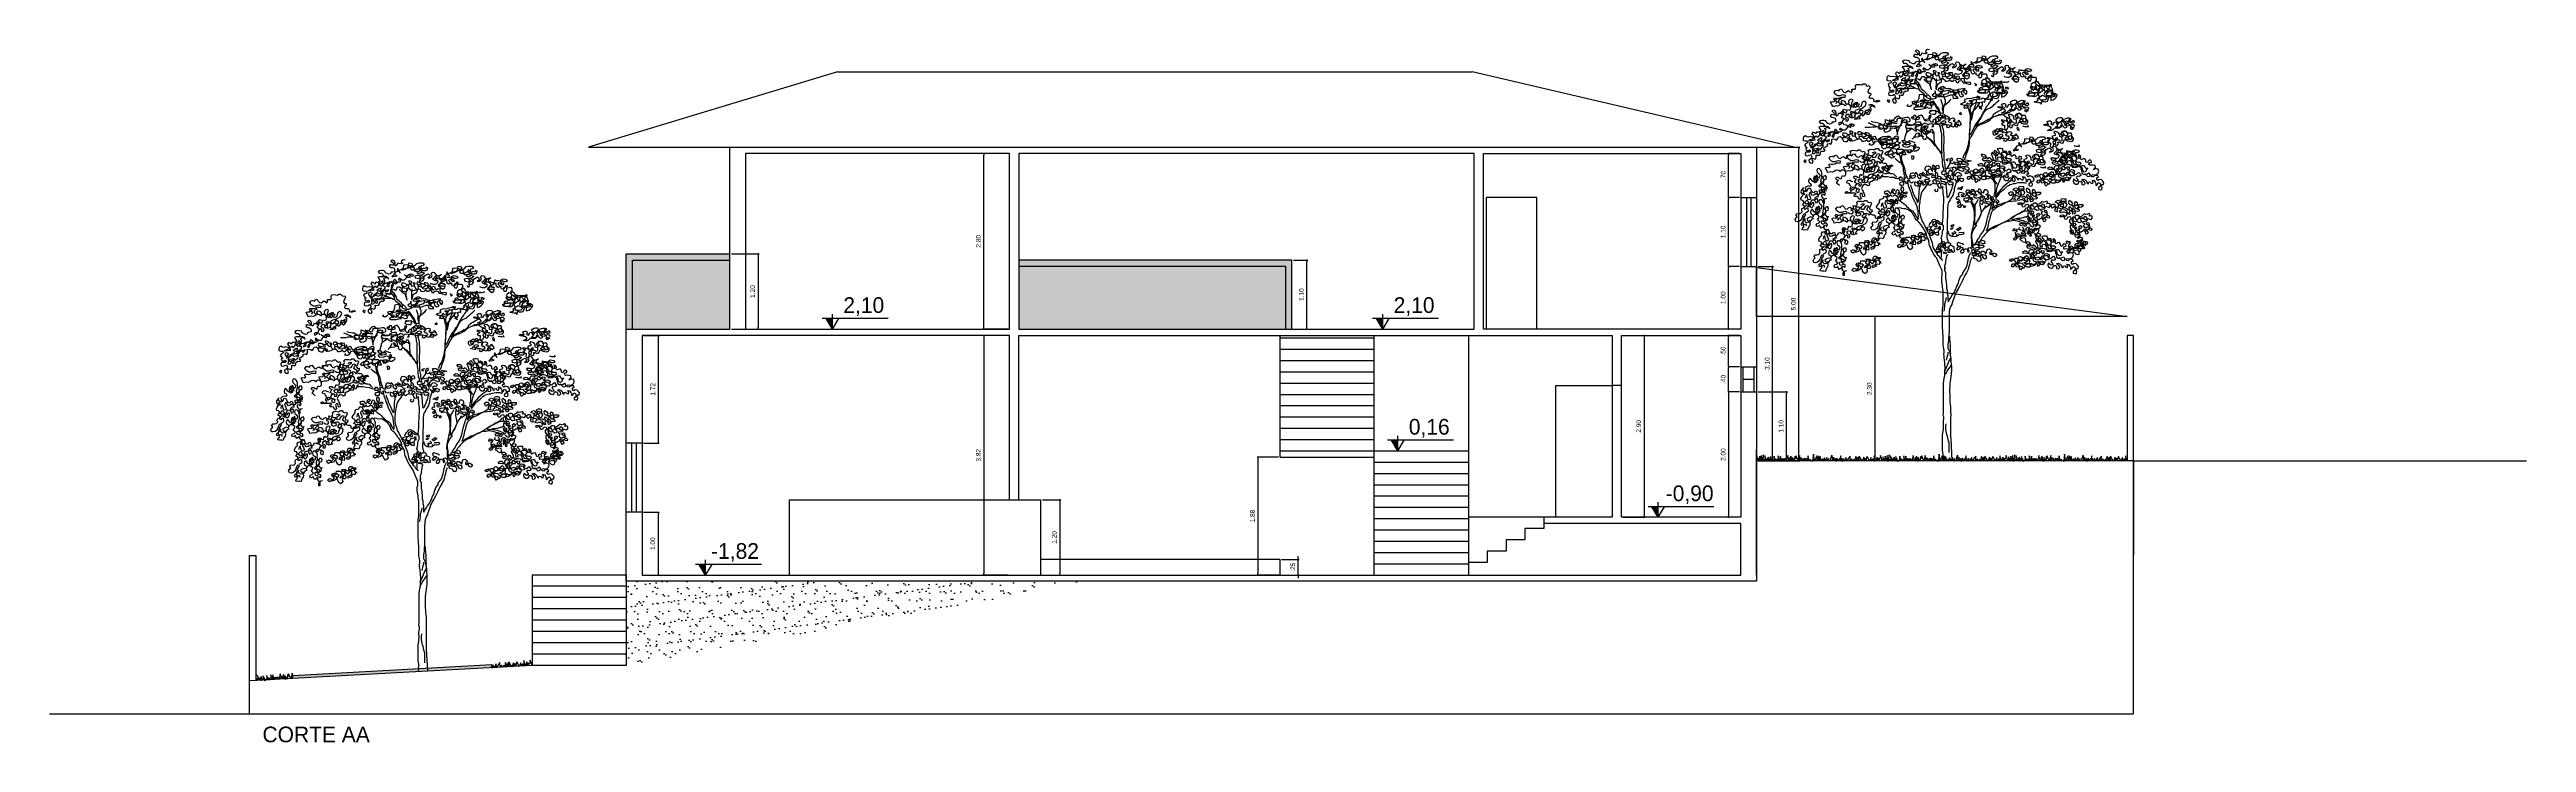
# Model space of a CAD drawing. Header units: millimetres. Extents: x 92.2 to 172.4, y 6.8 to 63.1.
# Drawn here: x 127.32 to 166.77, y 31.27 to 42.31 of the extents above; entities that cross this region are included whole.
import ezdxf

# ---------------------------------------------------------------- set-up
doc = ezdxf.new("R2010")
doc.units = ezdxf.units.MM
for name, color, linetype in [('Alvenaria', 5, 'Continuous'), ('COTAS', 1, 'Continuous'), ('Escada', 1, 'Continuous'), ('Janelas', 3, 'Continuous'), ('Portas', 6, 'Continuous'), ('Proj. Corte Terreno', 254, 'Continuous'), ('Texto', 7, 'Continuous'), ('VEGETAÇÃO', 64, 'Continuous'), ('VERDE', 92, 'Continuous')]:
    doc.layers.add(name, color=color, linetype=linetype)
doc.styles.add('ARTIUM', font='GOTHIC.TTF', dxfattribs={"height": 0.1})
doc.styles.add('ROMANS', font='C-ACENTO.SHX')
doc.dimstyles.new('Artiun 1-50', dxfattribs={"dimscale": 0.5, "dimtxt": 0.15, "dimasz": 0.05, "dimexe": 0.03, "dimexo": 0.05, "dimgap": 0.1, "dimtad": 1, "dimzin": 4, "dimdsep": 46, "dimtxsty": 'ROMANS', "dimblk": 'DOT', "dimcen": 0.025, "dimclrt": 2, "dimadec": 0, "dimazin": 0, "dimtfac": 1, "dimtix": 1, "dimtmove": 2, "dimatfit": 2, "dimldrblk": 'DOT', "dimfxl": 1, "dimtolj": 1, "dimtzin": 0, "dimarcsym": 0})

# ---------------------------------------------------------------- blocks, each defined once
blk = doc.blocks.new('A$C6B776F95')
for points in [[(1851, 5665), (1825, 5672), (1802, 5659), (1798, 5637), (1818, 5624), (1798, 5614), (1769, 5618), (1744, 5620), (1738, 5598), (1719, 5583), (1713, 5606), (1713, 5633), (1701, 5655), (1676, 5664), (1656, 5653), (1674, 5637), (1691, 5618), (1695, 5596), (1670, 5598), (1647, 5606), (1633, 5585), (1654, 5567), (1676, 5565), (1699, 5554), (1707, 5532), (1707, 5507), (1682, 5501), (1658, 5499), (1649, 5476), (1627, 5472), (1602, 5482), (1581, 5493), (1573, 5515), (1546, 5522), (1524, 5524), (1499, 5520), (1478, 5505), (1493, 5485), (1526, 5485), (1546, 5470), (1548, 5447), (1528, 5437), (1499, 5437), (1476, 5431), (1491, 5408), (1505, 5390), (1493, 5369), (1468, 5359), (1443, 5359), (1437, 5336), (1419, 5353), (1394, 5361), (1381, 5338), (1398, 5322), (1406, 5299), (1381, 5293), (1359, 5299), (1336, 5293), (1311, 5297), (1289, 5310), (1268, 5299), (1262, 5273), (1262, 5248), (1287, 5240), (1311, 5242), (1330, 5227), (1313, 5207), (1291, 5201), (1280, 5180), (1297, 5159), (1315, 5145), (1295, 5135), (1303, 5112), (1328, 5104), (1348, 5116), (1365, 5100), (1348, 5083), (1322, 5085), (1297, 5083), (1286, 5063), (1291, 5040), (1319, 5036), (1344, 5042), (1365, 5054), (1377, 5030), (1375, 5007), (1359, 4990), (1340, 4976), (1344, 4953), (1361, 4937), (1387, 4935), (1396, 4960), (1383, 4980), (1387, 5003), (1410, 4995), (1435, 4994), (1441, 5021), (1439, 5046), (1462, 5042), (1484, 5044), (1497, 5064), (1501, 5089), (1523, 5102), (1546, 5099), (1565, 5114), (1544, 5128), (1550, 5151), (1575, 5163), (1596, 5178), (1593, 5200), (1620, 5204), (1641, 5194), (1655, 5217), (1655, 5241), (1653, 5264), (1678, 5270), (1703, 5264), (1721, 5250), (1736, 5274), (1746, 5297), (1773, 5299), (1795, 5287), (1804, 5264), (1814, 5239), (1841, 5233), (1867, 5233), (1882, 5252), (1884, 5274), (1907, 5276), (1919, 5256), (1939, 5241), (1962, 5247), (1987, 5253), (2010, 5264), (2036, 5272), (2059, 5260), (2067, 5237), (2090, 5235), (2112, 5241), (2135, 5255), (2150, 5237), (2176, 5237), (2193, 5255), (2213, 5245), (2217, 5220), (2244, 5214), (2255, 5235), (2281, 5243), (2304, 5233), (2316, 5212), (2339, 5210), (2362, 5204), (2392, 5193), (2415, 5187), (2419, 5214), (2393, 5220), (2370, 5216), (2343, 5218), (2333, 5243), (2335, 5268), (2306, 5270), (2281, 5257), (2265, 5274), (2263, 5296), (2240, 5303), (2218, 5294), (2201, 5278), (2230, 5266), (2253, 5259), (2226, 5259), (2209, 5278), (2199, 5303), (2197, 5327), (2185, 5307), (2207, 5288), (2228, 5274), (2203, 5266), (2180, 5270), (2172, 5297), (2172, 5323), (2166, 5348), (2133, 5352), (2111, 5354), (2129, 5327), (2154, 5317), (2172, 5303), (2154, 5282), (2127, 5268), (2098, 5272), (2075, 5295), (2071, 5321), (2071, 5350), (2045, 5365), (2018, 5365), (2010, 5342), (2026, 5323), (2053, 5336), (2073, 5350), (2100, 5342), (2121, 5332), (2125, 5307), (2104, 5290), (2082, 5293), (2053, 5301), (2026, 5301), (2030, 5272), (2007, 5264), (1993, 5282), (1983, 5303), (1981, 5326), (1991, 5348), (1964, 5354), (1970, 5330), (1977, 5307), (1954, 5303), (1935, 5324), (1933, 5348), (1948, 5367), (1923, 5377), (1900, 5379), (1905, 5354), (1925, 5342), (1905, 5330), (1876, 5326), (1859, 5342), (1837, 5348), (1806, 5348), (1802, 5322), (1826, 5309), (1849, 5301), (1890, 5322), (1900, 5301), (1888, 5280), (1865, 5276), (1837, 5282), (1822, 5303), (1808, 5282), (1808, 5268)], [(1843, 5470), (1870, 5447), (1896, 5433), (1919, 5427), (1919, 5451), (1911, 5474), (1934, 5478), (1956, 5468), (1960, 5445), (1936, 5443), (1923, 5464), (1901, 5466), (1884, 5449), (1870, 5429), (1855, 5410), (1839, 5390), (1808, 5390), (1767, 5418), (1760, 5396), (1789, 5390), (1785, 5365), (1762, 5363), (1740, 5365), (1725, 5386), (1705, 5400), (1688, 5381), (1705, 5361), (1732, 5359), (1752, 5369), (1742, 5348), (1717, 5336), (1695, 5346), (1674, 5334), (1657, 5305), (1676, 5291), (1688, 5318), (1690, 5340), (1682, 5363), (1655, 5363), (1629, 5361), (1604, 5353), (1637, 5361), (1666, 5371), (1633, 5342), (1610, 5324), (1594, 5307), (1616, 5305), (1637, 5316), (1627, 5336), (1600, 5346), (1575, 5344), (1554, 5332), (1544, 5312), (1569, 5309), (1575, 5287), (1559, 5262), (1534, 5244), (1513, 5229), (1515, 5256), (1524, 5279), (1501, 5277), (1480, 5264), (1460, 5248), (1488, 5242), (1513, 5242), (1519, 5219), (1501, 5202), (1478, 5198), (1476, 5223), (1453, 5207), (1449, 5182), (1478, 5172), (1503, 5178), (1523, 5190), (1542, 5215), (1550, 5237), (1577, 5252), (1602, 5256), (1624, 5262), (1610, 5237), (1591, 5223), (1583, 5246), (1561, 5250), (1536, 5246), (1523, 5223), (1521, 5200), (1534, 5176), (1519, 5149), (1503, 5132), (1488, 5114), (1478, 5134), (1455, 5137), (1457, 5112), (1470, 5089), (1459, 5067), (1443, 5083), (1437, 5106), (1455, 5122), (1476, 5134), (1439, 5132), (1410, 5126), (1385, 5118), (1412, 5108), (1429, 5089), (1416, 5060), (1389, 5060), (1394, 5091), (1406, 5114), (1396, 5137), (1383, 5159), (1383, 5186), (1400, 5205), (1373, 5219), (1344, 5209), (1350, 5184), (1365, 5163), (1392, 5161), (1414, 5172), (1423, 5194), (1445, 5205), (1437, 5180), (1410, 5159), (1390, 5147), (1367, 5145), (1363, 5149)], [(1703, 5482), (1686, 5458), (1668, 5441), (1690, 5439), (1740, 5451), (1715, 5458), (1709, 5482), (1728, 5505), (1748, 5515), (1771, 5509), (1781, 5488), (1750, 5550), (1740, 5528), (1771, 5528), (1800, 5540), (1822, 5556), (1831, 5579), (1831, 5604), (1855, 5606), (1888, 5602), (1917, 5591), (1938, 5581), (1894, 5558), (1853, 5548), (1826, 5540), (1802, 5532), (1824, 5534), (1851, 5542), (1878, 5556), (1897, 5577), (1899, 5602), (1901, 5630), (1927, 5626), (1950, 5614), (1942, 5587), (1921, 5575), (1948, 5587), (1973, 5587), (1995, 5601), (2014, 5622), (2043, 5628), (2094, 5628), (2115, 5616), (2098, 5593), (2074, 5587), (2065, 5560), (2051, 5538), (2078, 5523), (2137, 5523), (2160, 5538), (2162, 5560), (2140, 5570), (2131, 5546), (2107, 5556), (2080, 5542), (2072, 5564), (2047, 5579), (2030, 5562), (2055, 5548), (2080, 5544), (2072, 5521), (2049, 5515), (2020, 5509), (1995, 5509), (1981, 5529), (1981, 5556), (1958, 5571), (1936, 5569), (1921, 5550), (1938, 5534), (1991, 5534), (2018, 5548), (2051, 5548), (2055, 5525), (2034, 5507), (2012, 5496), (2034, 5484), (2057, 5490), (2076, 5505), (2098, 5496), (2119, 5486), (2096, 5470), (2071, 5461), (2047, 5451), (2061, 5428), (2088, 5420), (2111, 5437), (2063, 5457), (2036, 5457), (2012, 5453), (1987, 5447), (1989, 5424), (2016, 5418), (2038, 5414), (2059, 5426), (2063, 5402), (2045, 5383), (2071, 5377), (2100, 5385), (2115, 5408), (2109, 5430), (2125, 5455), (2146, 5470), (2170, 5480), (2191, 5459), (2185, 5435), (2162, 5422), (2193, 5422), (2214, 5434), (2222, 5457), (2209, 5482), (2228, 5500), (2253, 5496), (2265, 5476), (2284, 5461), (2304, 5449), (2327, 5461), (2354, 5469), (2335, 5455), (2317, 5439), (2323, 5416), (2347, 5412), (2374, 5406), (2395, 5395), (2409, 5418), (2409, 5443), (2432, 5432), (2457, 5432), (2479, 5426), (2498, 5447), (2520, 5453), (2543, 5451), (2566, 5447), (2576, 5422), (2551, 5412), (2527, 5412), (2508, 5426), (2483, 5416), (2500, 5399), (2524, 5395), (2527, 5372), (2502, 5372), (2483, 5389), (2467, 5405), (2448, 5387), (2467, 5366), (2477, 5344), (2450, 5333), (2430, 5350), (2424, 5373), (2426, 5395), (2382, 5375), (2329, 5348), (2358, 5344), (2382, 5340), (2405, 5323), (2382, 5340), (2354, 5348), (2331, 5340), (2323, 5315), (2333, 5292), (2347, 5311), (2376, 5311), (2399, 5309), (2391, 5282), (2372, 5263), (2347, 5274), (2333, 5294), (2312, 5307), (2316, 5331), (2341, 5356), (2358, 5375), (2343, 5395), (2314, 5408), (2290, 5410), (2263, 5408), (2277, 5385), (2304, 5375), (2281, 5385), (2259, 5383), (2277, 5412), (2292, 5436), (2294, 5459), (2265, 5439), (2246, 5418), (2230, 5402), (2259, 5387), (2284, 5387), (2302, 5369), (2286, 5342), (2263, 5331), (2238, 5329), (2211, 5338), (2199, 5344)], [(2382, 5437), (2366, 5412), (2347, 5396), (2370, 5394), (2419, 5406), (2394, 5412), (2388, 5437), (2407, 5460), (2427, 5470), (2450, 5464), (2460, 5443), (2429, 5505), (2419, 5482), (2450, 5482), (2479, 5495), (2502, 5511), (2510, 5534), (2510, 5558), (2535, 5561), (2567, 5556), (2596, 5546), (2617, 5536), (2574, 5513), (2532, 5503), (2506, 5495), (2481, 5486), (2504, 5488), (2530, 5497), (2557, 5511), (2576, 5532), (2578, 5556), (2580, 5585), (2607, 5581), (2629, 5569), (2621, 5542), (2600, 5530), (2627, 5542), (2652, 5542), (2675, 5556), (2693, 5577), (2722, 5583), (2773, 5583), (2794, 5571), (2778, 5548), (2753, 5542), (2745, 5515), (2730, 5492), (2757, 5478), (2817, 5478), (2839, 5492), (2841, 5515), (2819, 5525), (2810, 5501), (2786, 5511), (2759, 5496), (2751, 5519), (2726, 5534), (2710, 5517), (2734, 5503), (2759, 5499), (2751, 5476), (2728, 5470), (2699, 5464), (2674, 5464), (2660, 5484), (2660, 5511), (2637, 5525), (2615, 5523), (2600, 5505), (2617, 5488), (2670, 5488), (2697, 5503), (2730, 5503), (2734, 5480), (2714, 5462), (2691, 5451), (2714, 5439), (2736, 5445), (2755, 5459), (2777, 5451), (2798, 5441), (2775, 5424), (2751, 5416), (2726, 5406), (2740, 5383), (2767, 5375), (2790, 5391), (2742, 5412), (2716, 5412), (2691, 5408), (2666, 5402), (2668, 5379), (2695, 5373), (2718, 5369), (2738, 5381), (2742, 5356), (2724, 5338), (2751, 5332), (2779, 5340), (2794, 5363), (2788, 5385), (2804, 5410), (2825, 5424), (2849, 5435), (2870, 5414), (2864, 5389), (2841, 5377), (2872, 5377), (2893, 5389), (2901, 5412), (2889, 5437), (2907, 5455), (2932, 5451), (2944, 5430), (2963, 5416), (2983, 5404), (3006, 5416), (3033, 5424), (3014, 5410), (2996, 5393), (3002, 5371), (3027, 5367), (3053, 5360), (3074, 5350), (3088, 5373), (3088, 5397), (3111, 5387), (3136, 5387), (3158, 5381), (3177, 5401), (3200, 5408), (3222, 5405), (3245, 5401), (3255, 5377), (3230, 5366), (3206, 5366), (3187, 5381), (3162, 5370), (3179, 5354), (3204, 5350), (3206, 5327), (3181, 5327), (3162, 5344), (3146, 5360), (3127, 5342), (3146, 5321), (3156, 5298), (3129, 5288), (3109, 5305), (3103, 5327), (3105, 5350), (3062, 5329), (3008, 5303), (3037, 5299), (3061, 5294), (3084, 5278), (3061, 5294), (3033, 5303), (3010, 5294), (3002, 5270), (3012, 5247), (3026, 5266), (3055, 5266), (3078, 5263), (3070, 5237), (3051, 5218), (3026, 5229), (3012, 5249), (2991, 5262), (2996, 5286), (3020, 5311), (3037, 5329), (3022, 5350), (2994, 5362), (2969, 5364), (2942, 5362), (2956, 5340), (2983, 5329), (2961, 5340), (2938, 5338), (2957, 5367), (2971, 5391), (2973, 5414), (2944, 5393), (2926, 5373), (2909, 5356), (2938, 5342), (2963, 5342), (2981, 5323), (2965, 5297), (2942, 5286), (2917, 5284), (2891, 5292), (2878, 5299)], [(679, 4707), (660, 4726), (640, 4736), (652, 4759), (666, 4777), (644, 4781), (627, 4800), (642, 4818), (664, 4820), (681, 4804), (703, 4798), (712, 4822), (722, 4845), (743, 4835), (765, 4843), (769, 4866), (767, 4888), (755, 4911), (728, 4919), (706, 4915), (691, 4897), (673, 4913), (650, 4915), (627, 4913), (609, 4899), (584, 4890), (561, 4895), (539, 4888), (516, 4884), (510, 4907), (496, 4928), (487, 4950), (510, 4956), (533, 4952), (551, 4969), (533, 4983), (545, 5004), (568, 5002), (590, 4998), (615, 5006), (640, 5016), (667, 5016), (689, 5014), (695, 5039), (669, 5045), (644, 5041), (617, 5033), (590, 5033), (570, 5043), (549, 5061), (539, 5084), (558, 5107), (580, 5109), (603, 5101), (615, 5121), (640, 5127), (652, 5103), (671, 5084), (695, 5078), (714, 5094), (735, 5105), (755, 5090), (776, 5080), (784, 5102), (780, 5125), (805, 5123), (827, 5125), (836, 5150), (829, 5172), (846, 5189), (873, 5191), (895, 5189), (918, 5185), (939, 5199), (963, 5199), (978, 5180), (998, 5168), (1021, 5176), (1031, 5154), (1023, 5131), (1006, 5112), (1004, 5090), (1015, 5069), (1037, 5071), (1041, 5047), (1023, 5030), (1017, 5007), (1039, 4999), (1066, 4999), (1083, 4983), (1080, 4960), (1103, 4954), (1126, 4968), (1148, 4974), (1167, 4960), (1140, 4952), (1118, 4950), (1111, 4941)], [(1396, 5291), (1388, 5266), (1359, 5254), (1336, 5244), (1379, 5248), (1425, 5256), (1406, 5270), (1425, 5295), (1441, 5312), (1454, 5291), (1474, 5305), (1489, 5326), (1489, 5351), (1501, 5371), (1524, 5369), (1542, 5388), (1546, 5363), (1530, 5347), (1509, 5330), (1493, 5349), (1503, 5324), (1526, 5309), (1546, 5324), (1561, 5349), (1571, 5369), (1573, 5392), (1555, 5410), (1585, 5427), (1612, 5429), (1620, 5406), (1616, 5429), (1594, 5433), (1569, 5437), (1538, 5437), (1563, 5447), (1590, 5445), (1600, 5425), (1606, 5417)], [(1655, 5138), (1633, 5136), (1581, 5136), (1556, 5130), (1534, 5128), (1482, 5128)], [(1711, 5122), (1686, 5126), (1665, 5136), (1643, 5145), (1620, 5155), (1593, 5165), (1569, 5178), (1546, 5188), (1530, 5192)], [(1713, 5165), (1694, 5182), (1674, 5192), (1651, 5196), (1626, 5200), (1600, 5204), (1577, 5213), (1571, 5213)], [(2061, 5019), (2090, 5029), (2143, 5045), (2166, 5047), (2172, 5021), (2178, 4998), (2201, 5000), (2226, 5002), (2248, 5000), (2232, 5021), (2207, 5027), (2199, 5049), (2199, 5076), (2180, 5091), (2162, 5109), (2137, 5128), (2108, 5132), (2081, 5128), (2063, 5146), (2034, 5161), (2007, 5150), (1976, 5132), (1964, 5105), (1997, 5099), (2024, 5099), (2065, 5103), (2104, 5109), (2129, 5111), (2118, 5089), (2098, 5062), (2071, 5056), (2044, 5047), (2018, 5041), (1991, 5039), (1993, 5066), (2032, 5105), (2024, 5083), (2013, 5062), (1989, 5054), (1948, 5046), (1970, 5037), (1999, 5029), (2022, 5025), (2046, 5019), (1995, 5017), (1968, 5017), (1941, 5015), (1941, 5046), (1935, 5076), (1929, 5101), (1927, 5076), (1906, 5058), (1888, 5044), (1906, 5029), (1929, 5023), (1947, 5008), (1927, 4998), (1896, 4988), (1869, 4986), (1865, 5015), (1830, 5050), (1812, 5031), (1810, 5009), (1832, 5002), (1855, 4992), (1882, 4990), (1861, 4971), (1838, 4963), (1816, 4965), (1795, 4980), (1774, 4969), (1787, 4947), (1820, 4945), (1849, 4947), (1879, 4955), (1904, 4963), (1906, 4941), (1882, 4932), (1853, 4930), (1828, 4928), (1801, 4928), (1826, 4912), (1855, 4910), (1877, 4908), (1900, 4910), (1917, 4926), (1888, 4936), (1861, 4936), (1865, 4910), (1877, 4885), (1873, 4862), (1846, 4858), (1820, 4873), (1793, 4885), (1807, 4904), (1818, 4926), (1791, 4937), (1750, 4930), (1721, 4924), (1729, 4902), (1748, 4879), (1690, 4879), (1669, 4900), (1676, 4935), (1688, 4955), (1649, 4959), (1608, 4947), (1622, 4924), (1645, 4916), (1661, 4898), (1676, 4875), (1696, 4885), (1698, 4908), (1676, 4889), (1653, 4873), (1630, 4860), (1655, 4846), (1692, 4846), (1729, 4848), (1778, 4860), (1803, 4864), (1774, 4877), (1752, 4885), (1729, 4887), (1756, 4908), (1772, 4928), (1770, 4953), (1750, 4963), (1727, 4967), (1748, 4978), (1781, 4978), (1807, 4974), (1770, 4955), (1725, 4949), (1680, 4941), (1641, 4933), (1618, 4928), (1643, 4928), (1669, 4949), (1694, 4974), (1707, 5002), (1715, 5052), (1744, 5058), (1775, 5044), (1797, 5035), (1775, 5031), (1770, 5004), (1777, 4990)], [(1801, 5015), (1793, 5039), (1777, 5058), (1756, 5072), (1738, 5087), (1719, 5103), (1709, 5124), (1705, 5149), (1680, 5190), (1666, 5208), (1643, 5231)], [(1659, 5283), (1664, 5260), (1674, 5235), (1690, 5219), (1705, 5198), (1717, 5178), (1727, 5157), (1733, 5134), (1770, 5105), (1787, 5089), (1803, 5070), (1818, 5054)], [(1771, 5268), (1789, 5247), (1808, 5231), (1845, 5202), (1857, 5179), (1869, 5134), (1880, 5114), (1873, 5138), (1869, 5161), (1865, 5186), (1867, 5208), (1872, 5235), (1882, 5276)], [(1942, 5270), (1941, 5188), (1939, 5163), (1939, 5138), (1943, 5116)], [(2020, 5268), (2014, 5241), (2007, 5218), (1985, 5202), (1964, 5192), (1954, 5171), (1946, 5148), (1941, 5132)], [(2073, 5140), (2042, 5138), (2016, 5134), (1987, 5132), (2009, 5126), (2038, 5115), (2053, 5115)], [(2238, 5107), (2193, 5109), (2170, 5113), (2186, 5093), (2209, 5084), (2232, 5088), (2256, 5088), (2279, 5086), (2248, 5101), (2224, 5113), (2250, 5123), (2283, 5130), (2310, 5134), (2337, 5134), (2327, 5113), (2320, 5090), (2337, 5068), (2355, 5053), (2364, 5076), (2364, 5103), (2333, 5109), (2310, 5105), (2294, 5086), (2291, 5062), (2316, 5047), (2308, 5023), (2285, 5016), (2267, 5031), (2261, 5053), (2250, 5076), (2224, 5074), (2207, 5058), (2207, 5033), (2188, 5047), (2184, 5070), (2166, 5089), (2141, 5089), (2139, 5076)], [(2471, 5206), (2498, 5189), (2485, 5169), (2487, 5193), (2489, 5202)], [(2491, 5352), (2489, 5327), (2514, 5317), (2541, 5323), (2553, 5344), (2568, 5366), (2584, 5350), (2557, 5339), (2533, 5333), (2522, 5304), (2537, 5284), (2561, 5284), (2574, 5304), (2574, 5329), (2601, 5335), (2627, 5337), (2642, 5317), (2640, 5290), (2642, 5267), (2621, 5280), (2644, 5286), (2662, 5271), (2679, 5247), (2695, 5228), (2726, 5228), (2753, 5226), (2821, 5226), (2844, 5238), (2848, 5216), (2821, 5209), (2792, 5209), (2765, 5203), (2743, 5197), (2763, 5214), (2778, 5195), (2798, 5181), (2819, 5168), (2794, 5150), (2763, 5139), (2753, 5164), (2755, 5191), (2730, 5201), (2708, 5187), (2728, 5166), (2753, 5168), (2736, 5152), (2705, 5127), (2685, 5115), (2683, 5138), (2685, 5162), (2695, 5183), (2712, 5203), (2728, 5220), (2701, 5216), (2673, 5220), (2650, 5230), (2675, 5214), (2695, 5203), (2679, 5179), (2660, 5162), (2644, 5179), (2638, 5208), (2640, 5234), (2629, 5257), (2601, 5259), (2574, 5241), (2568, 5218), (2596, 5203), (2621, 5201), (2648, 5201), (2629, 5187), (2611, 5168), (2596, 5150), (2586, 5179), (2584, 5204), (2559, 5195), (2578, 5171), (2609, 5168), (2635, 5168), (2658, 5152), (2675, 5135), (2654, 5117), (2613, 5117), (2588, 5119), (2578, 5142), (2549, 5144), (2532, 5125), (2561, 5119), (2586, 5115), (2609, 5121), (2625, 5105), (2615, 5082), (2594, 5072), (2553, 5072), (2528, 5084), (2512, 5103), (2537, 5111), (2561, 5117), (2534, 5099), (2516, 5082), (2541, 5076), (2565, 5076), (2592, 5074), (2617, 5070), (2646, 5076), (2662, 5094), (2668, 5117), (2675, 5092), (2683, 5070), (2705, 5074), (2728, 5086), (2777, 5065), (2782, 5039), (2765, 5022), (2732, 5018), (2705, 5018), (2689, 5039), (2691, 5061), (2674, 5045), (2654, 5033), (2668, 5014), (2644, 5002), (2615, 4993), (2646, 4989), (2672, 4987), (2695, 4985), (2711, 4964), (2718, 4989), (2722, 5012), (2747, 5002), (2773, 4997), (2798, 5006), (2808, 5028), (2817, 5053), (2780, 5065), (2757, 5074), (2786, 5084), (2821, 5082), (2841, 5071), (2841, 5014), (2874, 5024), (2901, 5047), (2920, 5065), (2932, 5088), (2899, 5108), (2872, 5115), (2843, 5117), (2866, 5104), (2891, 5102), (2862, 5090), (2839, 5076), (2864, 5088), (2889, 5090), (2905, 5073), (2858, 5059), (2798, 5059), (2782, 5080), (2784, 5102), (2802, 5123), (2825, 5141), (2848, 5148), (2868, 5125), (2872, 5148), (2864, 5170), (2854, 5195), (2837, 5212), (2819, 5197), (2815, 5174), (2833, 5154), (2860, 5156), (2825, 5146), (2792, 5135), (2769, 5127), (2749, 5115), (2749, 5094)], [(2728, 5333), (2734, 5308), (2718, 5290), (2710, 5313), (2712, 5317)], [(2862, 5218), (2893, 5222), (2942, 5230), (2916, 5216), (2893, 5222), (2874, 5224)], [(2893, 5152), (2918, 5152), (2940, 5141), (2924, 5125), (2901, 5129), (2901, 5146)], [(3171, 5307), (3169, 5282), (3193, 5272), (3220, 5278), (3232, 5298), (3247, 5321), (3263, 5305), (3237, 5294), (3212, 5288), (3201, 5259), (3216, 5239), (3241, 5239), (3253, 5259), (3253, 5284), (3280, 5290), (3307, 5292), (3321, 5272), (3319, 5245), (3321, 5222), (3300, 5234), (3323, 5241), (3341, 5226), (3358, 5201), (3374, 5183), (3405, 5183), (3432, 5181), (3500, 5181), (3523, 5193), (3527, 5170), (3500, 5164), (3471, 5164), (3444, 5158), (3422, 5152), (3442, 5168), (3457, 5150), (3477, 5135), (3498, 5123), (3473, 5105), (3442, 5094), (3432, 5119), (3434, 5146), (3409, 5156), (3387, 5142), (3407, 5121), (3432, 5123), (3416, 5107), (3385, 5082), (3364, 5070), (3362, 5092), (3364, 5117), (3374, 5138), (3391, 5158), (3407, 5175), (3381, 5171), (3352, 5175), (3329, 5185), (3354, 5169), (3374, 5158), (3358, 5133), (3339, 5117), (3323, 5134), (3317, 5162), (3319, 5189), (3309, 5212), (3280, 5214), (3253, 5195), (3247, 5173), (3276, 5158), (3300, 5156), (3327, 5156), (3308, 5142), (3290, 5123), (3275, 5105), (3265, 5134), (3263, 5158), (3238, 5150), (3257, 5125), (3288, 5123), (3315, 5123), (3337, 5107), (3354, 5090), (3333, 5072), (3292, 5072), (3267, 5074), (3257, 5097), (3228, 5099), (3212, 5080), (3240, 5074), (3265, 5070), (3288, 5076), (3304, 5059), (3294, 5037), (3273, 5026), (3232, 5027), (3207, 5039), (3191, 5057), (3216, 5066), (3240, 5072), (3214, 5053), (3195, 5037), (3220, 5031), (3245, 5031), (3271, 5029), (3296, 5024), (3325, 5031), (3341, 5049), (3348, 5072), (3354, 5047), (3362, 5024), (3385, 5028), (3407, 5041), (3457, 5020), (3461, 4993), (3444, 4977), (3411, 4973), (3384, 4973), (3368, 4993), (3370, 5016), (3354, 5000), (3333, 4987), (3347, 4969), (3323, 4956), (3294, 4948), (3325, 4944), (3352, 4942), (3374, 4940), (3391, 4919), (3397, 4944), (3401, 4967), (3426, 4956), (3452, 4952), (3477, 4960), (3487, 4983), (3496, 5008), (3459, 5020), (3436, 5028), (3465, 5039), (3500, 5037), (3520, 5026), (3520, 4969), (3553, 4979), (3580, 5001), (3599, 5020), (3611, 5043), (3578, 5063), (3551, 5069), (3523, 5072), (3545, 5059), (3570, 5057), (3541, 5045), (3518, 5030), (3543, 5043), (3568, 5045), (3584, 5028), (3537, 5014), (3477, 5014), (3461, 5035), (3463, 5057), (3481, 5078), (3504, 5096), (3527, 5102), (3547, 5080), (3551, 5102), (3543, 5125), (3533, 5150), (3516, 5166), (3498, 5152), (3494, 5129), (3512, 5109), (3539, 5111), (3504, 5100), (3471, 5090), (3448, 5082), (3428, 5070), (3428, 5049)], [(702, 4836), (676, 4843), (653, 4830), (649, 4808), (669, 4795), (649, 4785), (620, 4789), (595, 4791), (589, 4768), (571, 4754), (564, 4777), (564, 4804), (552, 4826), (527, 4834), (507, 4824), (525, 4808), (542, 4789), (546, 4766), (521, 4769), (498, 4777), (484, 4756), (505, 4738), (527, 4736), (550, 4725), (558, 4703), (558, 4678), (533, 4672), (509, 4670), (500, 4647), (478, 4643), (453, 4653), (432, 4664), (424, 4686), (397, 4692), (375, 4695), (350, 4690), (330, 4676), (344, 4655), (377, 4655), (397, 4641), (399, 4618), (379, 4608), (350, 4608), (327, 4602), (342, 4579), (356, 4561), (344, 4540), (319, 4530), (294, 4530), (288, 4507), (270, 4524), (245, 4532), (233, 4509), (249, 4493), (257, 4470), (233, 4464), (210, 4470), (187, 4464), (163, 4468), (140, 4481), (119, 4470), (113, 4444), (113, 4419), (138, 4411), (162, 4413), (181, 4398), (164, 4378), (142, 4371), (132, 4351), (148, 4330), (166, 4316), (146, 4306), (154, 4283), (179, 4275), (199, 4287), (216, 4270), (199, 4254), (173, 4256), (148, 4254), (138, 4233), (142, 4211), (171, 4207), (195, 4213), (216, 4225), (228, 4200), (226, 4178), (210, 4161), (191, 4147), (195, 4124), (212, 4108), (238, 4106), (247, 4130), (234, 4151), (238, 4174), (261, 4165), (286, 4165), (292, 4192), (290, 4217), (313, 4213), (335, 4215), (348, 4235), (352, 4260), (374, 4272), (397, 4270), (416, 4285), (395, 4299), (401, 4322), (426, 4334), (447, 4348), (445, 4371), (471, 4375), (492, 4365), (506, 4388), (506, 4412), (504, 4435), (529, 4441), (554, 4435), (572, 4420), (587, 4445), (597, 4468), (624, 4470), (646, 4457), (655, 4435), (665, 4410), (692, 4404), (718, 4404), (733, 4422), (735, 4445), (758, 4447), (770, 4426), (791, 4412), (813, 4418), (838, 4424), (861, 4435), (887, 4443), (910, 4430), (918, 4408), (941, 4406), (964, 4412), (986, 4426), (1001, 4408), (1027, 4408), (1044, 4426), (1064, 4416), (1069, 4391), (1095, 4385), (1106, 4406), (1132, 4414), (1155, 4403), (1167, 4383), (1190, 4381), (1213, 4375), (1244, 4364), (1266, 4358), (1270, 4385), (1244, 4391), (1221, 4387), (1194, 4389), (1184, 4414), (1186, 4438), (1157, 4441), (1132, 4428), (1116, 4445), (1114, 4467), (1091, 4474), (1069, 4465), (1052, 4449), (1081, 4436), (1104, 4430), (1077, 4430), (1060, 4449), (1050, 4474), (1048, 4498), (1036, 4478), (1058, 4459), (1079, 4445), (1054, 4436), (1032, 4441), (1023, 4467), (1023, 4494), (1017, 4519), (984, 4523), (962, 4525), (980, 4498), (1005, 4488), (1023, 4474), (1005, 4453), (978, 4439), (949, 4443), (927, 4465), (922, 4492), (922, 4521), (896, 4535), (869, 4536), (861, 4513), (877, 4494), (904, 4507), (925, 4521), (951, 4513), (972, 4502), (976, 4478), (955, 4461), (933, 4463), (904, 4472), (877, 4472), (881, 4443), (859, 4435), (844, 4453), (834, 4474), (832, 4496), (842, 4519), (815, 4525), (822, 4501), (828, 4478), (805, 4474), (787, 4494), (784, 4519), (799, 4538), (774, 4548), (752, 4550), (756, 4525), (776, 4513), (756, 4501), (727, 4497), (710, 4513), (688, 4519), (657, 4519), (653, 4492), (677, 4480), (700, 4472), (741, 4492), (751, 4472), (739, 4451), (716, 4447), (688, 4453), (673, 4474), (659, 4453), (659, 4439)], [(679, 4635), (662, 4654), (642, 4664), (619, 4666), (598, 4652), (609, 4631), (633, 4645), (648, 4666), (656, 4689), (666, 4711), (687, 4724), (705, 4709), (697, 4686), (722, 4682), (734, 4703), (732, 4726), (708, 4734), (693, 4752), (706, 4773), (728, 4785), (743, 4765), (740, 4742), (765, 4736), (788, 4744), (780, 4767), (780, 4793), (802, 4806), (825, 4796), (827, 4773), (813, 4754), (833, 4738), (806, 4734), (784, 4726), (761, 4732), (747, 4750), (759, 4771), (778, 4785), (761, 4802), (776, 4822), (800, 4814), (825, 4812), (833, 4789), (856, 4791), (876, 4804), (893, 4826), (901, 4849), (879, 4847), (854, 4841), (833, 4831), (821, 4810), (841, 4798), (866, 4795), (889, 4800), (903, 4781), (930, 4791), (938, 4816), (922, 4832), (899, 4826), (901, 4851), (922, 4865), (942, 4876), (963, 4894), (973, 4915), (978, 4937), (963, 4956), (940, 4954), (920, 4935), (914, 4909), (905, 4886), (883, 4878), (860, 4880), (870, 4900), (887, 4919), (864, 4923), (844, 4913), (850, 4888), (833, 4870), (819, 4888), (823, 4913), (842, 4927), (864, 4938), (840, 4942), (817, 4933), (798, 4915), (800, 4892), (823, 4886), (804, 4872), (782, 4882), (780, 4911), (782, 4934), (792, 4956), (798, 4979), (776, 4985), (751, 4977), (737, 4958), (741, 4936), (726, 4917), (704, 4919), (695, 4944), (673, 4960), (648, 4969), (629, 4950), (646, 4932), (621, 4923), (603, 4940), (601, 4967), (617, 4985), (640, 4991), (615, 4995), (588, 4998), (564, 4987), (555, 4963), (582, 4950), (568, 4932), (555, 4928)], [(873, 4757), (864, 4733), (835, 4720), (813, 4710), (856, 4714), (901, 4722), (883, 4737), (901, 4761), (918, 4778), (930, 4757), (951, 4772), (965, 4792), (965, 4817), (978, 4837), (1000, 4835), (1019, 4854), (1023, 4829), (1006, 4813), (986, 4796), (969, 4815), (980, 4790), (1002, 4776), (1023, 4790), (1037, 4815), (1048, 4835), (1050, 4858), (1031, 4877), (1062, 4893), (1089, 4895), (1097, 4872), (1093, 4895), (1070, 4899), (1046, 4903), (1015, 4903), (1040, 4914), (1066, 4912), (1077, 4891), (1083, 4883)], [(1284, 4980), (1270, 4962), (1291, 4941), (1303, 4964), (1297, 4978)], [(1556, 4914), (1538, 4896), (1560, 4889), (1585, 4891), (1606, 4902), (1612, 4912)], [(1881, 4833), (1861, 4823), (1848, 4801), (1867, 4786), (1900, 4780), (1929, 4780), (1941, 4800), (1937, 4823), (1900, 4829), (1875, 4827), (1851, 4823), (1879, 4825), (1908, 4831), (1931, 4835), (1945, 4817), (1968, 4821), (1978, 4798), (2009, 4792), (2032, 4798), (2036, 4800)], [(1888, 4961), (1910, 4945), (1929, 4920), (1943, 4897), (1960, 4875), (1974, 4856), (1984, 4833), (1995, 4809), (2003, 4786), (2005, 4782)], [(1888, 4953), (1908, 4928), (1923, 4908), (1937, 4883), (1980, 4821), (1993, 4800), (2003, 4780), (2003, 4778)], [(2003, 4988), (2022, 4932), (2028, 4910), (2028, 4883), (2030, 4856), (2032, 4833)], [(2038, 4819), (2032, 4844), (2028, 4868), (2038, 4891), (2061, 4909), (2122, 4953), (2139, 4977), (2147, 4992)], [(2044, 5052), (2044, 5027), (2057, 4996), (2069, 4971), (2067, 4947), (2061, 4924), (2054, 4899), (2046, 4874), (2040, 4848), (2038, 4825), (2038, 4790)], [(2287, 4802), (2262, 4786), (2287, 4777), (2295, 4796)], [(2384, 4862), (2357, 4864), (2328, 4864), (2332, 4887), (2351, 4903), (2328, 4901), (2302, 4909), (2279, 4918), (2300, 4930), (2324, 4940), (2347, 4946), (2333, 4967), (2349, 4985), (2372, 4994), (2396, 5000), (2421, 4996), (2442, 5006), (2466, 5008), (2489, 5016), (2516, 5016), (2530, 4996), (2510, 4985), (2477, 4979), (2452, 4979), (2440, 4959), (2417, 4950), (2396, 4963), (2421, 4973), (2442, 4963), (2427, 4942), (2411, 4924), (2390, 4913), (2378, 4936), (2361, 4917), (2372, 4897), (2394, 4893), (2419, 4899), (2444, 4913), (2462, 4928), (2485, 4938), (2514, 4942), (2538, 4942), (2532, 4915), (2522, 4895), (2567, 4882), (2582, 4901), (2582, 4925), (2563, 4940), (2590, 4954), (2615, 4944), (2617, 4967), (2609, 4991), (2584, 5000), (2563, 4985), (2539, 4981), (2528, 5002), (2549, 5016), (2520, 5022), (2504, 5024)], [(2351, 4915), (2365, 4895), (2378, 4874), (2388, 4852), (2394, 4829), (2400, 4804), (2407, 4777), (2411, 4755), (2413, 4728), (2413, 4674), (2411, 4652), (2408, 4627), (2408, 4573), (2404, 4543), (2398, 4514), (2396, 4491), (2396, 4466), (2398, 4442), (2394, 4419), (2381, 4345), (2371, 4318), (2367, 4296), (2355, 4269), (2342, 4246), (2330, 4226), (2309, 4176), (2305, 4170)], [(2315, 4131), (2330, 4151), (2342, 4172), (2350, 4197), (2357, 4219), (2367, 4244), (2383, 4289), (2390, 4312), (2396, 4337), (2400, 4382), (2400, 4407), (2406, 4429), (2410, 4452), (2427, 4468), (2439, 4491), (2460, 4532), (2472, 4553), (2483, 4573), (2497, 4594), (2509, 4615), (2530, 4629), (2555, 4639), (2577, 4647), (2602, 4654), (2625, 4664), (2666, 4689), (2689, 4707), (2705, 4724), (2724, 4738), (2746, 4746), (2769, 4756), (2790, 4767), (2812, 4777), (2837, 4781), (2860, 4779), (2880, 4763), (2899, 4748), (2921, 4736), (2942, 4725), (2962, 4713), (2969, 4709)], [(2722, 5063), (2718, 5041), (2712, 5018), (2691, 4977), (2685, 4954), (2670, 4932), (2658, 4911), (2643, 4890), (2629, 4872), (2617, 4851), (2602, 4827), (2592, 4806), (2580, 4783), (2569, 4763), (2557, 4740), (2542, 4722), (2530, 4701), (2487, 4646), (2474, 4623), (2464, 4602), (2433, 4534), (2423, 4514), (2410, 4493), (2406, 4516), (2406, 4543), (2408, 4567), (2413, 4592), (2413, 4670), (2415, 4697), (2417, 4720), (2425, 4746), (2433, 4792), (2446, 4814), (2462, 4831), (2481, 4851), (2510, 4888), (2528, 4911), (2541, 4932), (2549, 4950)], [(2438, 4938), (2429, 4915), (2423, 4893), (2413, 4872), (2407, 4849), (2409, 4823), (2413, 4800), (2419, 4775), (2421, 4753), (2423, 4728), (2423, 4718)], [(2501, 4987), (2493, 4963), (2491, 4938), (2489, 4915), (2481, 4893), (2470, 4872), (2460, 4847), (2448, 4802), (2444, 4779), (2439, 4755), (2433, 4730), (2425, 4703), (2423, 4693)], [(2499, 4625), (2513, 4643), (2522, 4666), (2534, 4687), (2549, 4707), (2561, 4728), (2592, 4790), (2608, 4814), (2621, 4835), (2643, 4847), (2666, 4857), (2687, 4868), (2707, 4880), (2726, 4897), (2742, 4913), (2761, 4929), (2784, 4948), (2802, 4966), (2810, 4979)], [(2530, 4868), (2553, 4858), (2573, 4847), (2555, 4872), (2534, 4878)], [(2975, 4816), (2930, 4793), (2905, 4785), (2882, 4779), (2860, 4771), (2835, 4765), (2767, 4752), (2744, 4744), (2722, 4740), (2726, 4765), (2742, 4785), (2763, 4802), (2785, 4812), (2806, 4824), (2829, 4837), (2849, 4849), (2870, 4863), (2886, 4876)], [(3136, 4894), (3109, 4888), (3105, 4863), (3107, 4839), (3084, 4830), (3068, 4849), (3051, 4865), (3024, 4865), (3029, 4843), (3010, 4828), (2987, 4826), (2963, 4830), (2940, 4824), (2921, 4808), (2901, 4798), (2872, 4795), (2847, 4800), (2878, 4816), (2901, 4826), (2882, 4851), (2858, 4857), (2835, 4863), (2812, 4866), (2792, 4876), (2812, 4886), (2837, 4882), (2860, 4876), (2851, 4898), (2841, 4919), (2868, 4929), (2893, 4929), (2901, 4907), (2893, 4884), (2919, 4876), (2934, 4896), (2944, 4917), (2967, 4913), (2969, 4890), (2989, 4880), (3002, 4902), (2981, 4919), (2963, 4937), (2977, 4956), (2996, 4970), (3018, 4975), (3043, 4974), (3053, 4954), (3043, 4929), (3022, 4915), (3000, 4900), (2977, 4898), (2979, 4874), (2977, 4851), (2954, 4845), (2979, 4843), (3012, 4843), (3037, 4853), (3049, 4876), (3039, 4900), (3022, 4919), (3049, 4925), (3070, 4911), (3076, 4888), (3088, 4867), (3103, 4886), (3101, 4913), (3072, 4931), (3049, 4937), (3068, 4952), (3101, 4964), (3123, 4972), (3148, 4970), (3150, 4946), (3129, 4925), (3105, 4923), (3132, 4917), (3160, 4915), (3185, 4925), (3206, 4939), (3214, 4917), (3204, 4896), (3177, 4898), (3160, 4915), (3158, 4941), (3173, 4960), (3150, 4958), (3138, 4935), (3127, 4915), (3129, 4892), (3156, 4882), (3144, 4861), (3119, 4857), (3109, 4857)], [(2932, 4668), (2913, 4684), (2886, 4693), (2862, 4699), (2837, 4697), (2857, 4682), (2880, 4680), (2866, 4660), (2843, 4649), (2857, 4629), (2886, 4629), (2886, 4602), (2882, 4579), (2901, 4565), (2923, 4573), (2929, 4596), (2944, 4614), (2962, 4596), (2985, 4594), (2997, 4614), (2987, 4635), (3010, 4637), (3032, 4629), (3059, 4624), (3074, 4645), (3076, 4670), (3100, 4670), (3121, 4655), (3144, 4649), (3168, 4645), (3191, 4649), (3205, 4670), (3205, 4694), (3183, 4690), (3179, 4715), (3179, 4740), (3173, 4762), (3123, 4762), (3109, 4785), (3084, 4793), (3059, 4785), (3041, 4771), (3026, 4752), (3045, 4736), (3061, 4719), (3037, 4705), (3014, 4709), (3014, 4736), (3002, 4758), (2979, 4773), (2954, 4781), (2934, 4769), (2952, 4750), (2950, 4727), (2927, 4725), (2907, 4715), (2921, 4695), (2925, 4672), (2950, 4668), (2956, 4692), (2979, 4703), (2981, 4678), (2960, 4664), (2940, 4651), (2919, 4637), (2932, 4614), (2956, 4614), (2962, 4637), (2960, 4659), (2979, 4674), (3004, 4670), (3024, 4653), (3047, 4661), (3047, 4686), (3045, 4711), (3055, 4731), (3078, 4736), (3100, 4725), (3125, 4731), (3127, 4756), (3113, 4777), (3088, 4785), (3063, 4785), (3053, 4760), (3072, 4738), (3100, 4727), (3123, 4717), (3138, 4698), (3127, 4674), (3100, 4674), (3090, 4696), (3115, 4709), (3144, 4719), (3171, 4727), (3187, 4709), (3191, 4686), (3168, 4672), (3146, 4670), (3156, 4690)], [(3154, 4836), (3171, 4818), (3193, 4816), (3199, 4836)], [(3224, 4855), (3208, 4873), (3183, 4878), (3156, 4869), (3171, 4849), (3189, 4832), (3214, 4832), (3197, 4845)], [(247, 4462), (239, 4437), (210, 4425), (187, 4415), (230, 4419), (276, 4427), (257, 4441), (276, 4466), (292, 4482), (305, 4462), (325, 4476), (340, 4497), (340, 4522), (352, 4542), (375, 4540), (393, 4559), (397, 4534), (381, 4517), (360, 4501), (344, 4520), (354, 4495), (377, 4480), (397, 4495), (412, 4519), (422, 4540), (424, 4563), (406, 4581), (437, 4598), (463, 4600), (472, 4577), (467, 4600), (445, 4604), (420, 4608), (389, 4608), (414, 4618), (441, 4616), (451, 4596), (457, 4587)], [(694, 4641), (721, 4618), (747, 4604), (770, 4597), (770, 4622), (762, 4645), (785, 4649), (807, 4639), (811, 4616), (787, 4614), (774, 4634), (752, 4637), (735, 4620), (721, 4599), (706, 4581), (690, 4560), (659, 4560), (618, 4589), (612, 4567), (640, 4560), (636, 4536), (614, 4534), (591, 4536), (577, 4556), (556, 4571), (539, 4552), (556, 4532), (583, 4530), (603, 4540), (593, 4519), (568, 4507), (546, 4517), (525, 4505), (508, 4476), (527, 4462), (539, 4488), (541, 4511), (533, 4534), (506, 4534), (480, 4532), (455, 4524), (488, 4532), (517, 4542), (484, 4513), (461, 4495), (445, 4478), (467, 4476), (488, 4486), (478, 4507), (451, 4517), (426, 4515), (406, 4503), (395, 4482), (420, 4480), (426, 4458), (410, 4433), (385, 4414), (364, 4400), (366, 4427), (375, 4449), (352, 4447), (331, 4435), (311, 4419), (340, 4412), (364, 4412), (370, 4390), (352, 4373), (329, 4369), (327, 4394), (305, 4377), (300, 4353), (329, 4342), (354, 4349), (375, 4361), (393, 4386), (401, 4408), (428, 4423), (453, 4427), (476, 4433), (461, 4408), (443, 4394), (434, 4416), (412, 4421), (387, 4417), (375, 4394), (372, 4371), (385, 4346), (370, 4320), (354, 4303), (339, 4285), (329, 4305), (307, 4307), (309, 4283), (321, 4260), (311, 4237), (294, 4254), (288, 4277), (307, 4293), (327, 4305), (290, 4303), (261, 4297), (236, 4289), (263, 4279), (280, 4260), (267, 4231), (241, 4231), (245, 4262), (257, 4285), (247, 4307), (234, 4330), (234, 4357), (251, 4375), (224, 4390), (195, 4380), (202, 4355), (216, 4334), (243, 4332), (265, 4342), (274, 4365), (296, 4375), (288, 4351), (261, 4330), (241, 4318), (218, 4316), (214, 4320)], [(761, 4446), (747, 4428), (767, 4407), (780, 4430), (773, 4444)], [(1132, 4605), (1109, 4603), (1058, 4603), (1033, 4596), (1010, 4594), (959, 4594)], [(1188, 4588), (1163, 4592), (1142, 4603), (1120, 4611), (1097, 4621), (1070, 4631), (1045, 4644), (1023, 4654), (1006, 4658)], [(1190, 4631), (1171, 4648), (1151, 4658), (1128, 4662), (1103, 4666), (1076, 4671), (1054, 4679), (1048, 4679)], [(1465, 4626), (1434, 4614), (1410, 4605), (1399, 4576), (1368, 4581), (1327, 4589), (1305, 4587), (1321, 4566), (1298, 4546), (1274, 4537), (1245, 4529), (1228, 4554), (1233, 4583), (1257, 4591), (1282, 4591), (1259, 4585), (1235, 4575), (1259, 4579), (1276, 4597), (1255, 4616), (1233, 4622), (1210, 4616), (1224, 4591), (1195, 4573), (1173, 4568), (1154, 4583), (1160, 4610), (1152, 4632), (1179, 4634), (1206, 4634), (1228, 4640), (1245, 4659), (1245, 4684), (1247, 4706), (1270, 4696), (1301, 4682), (1321, 4667), (1301, 4647), (1278, 4634), (1263, 4653), (1286, 4659), (1329, 4659), (1408, 4651), (1379, 4655), (1348, 4661), (1327, 4675), (1327, 4700), (1352, 4692), (1377, 4677), (1404, 4684), (1408, 4706), (1418, 4727), (1447, 4727), (1469, 4725), (1474, 4702), (1463, 4681), (1488, 4694), (1509, 4706), (1531, 4700), (1544, 4677), (1519, 4663), (1496, 4665), (1471, 4669), (1457, 4646), (1455, 4624), (1438, 4605), (1410, 4603), (1381, 4603), (1360, 4616), (1336, 4607), (1303, 4610), (1274, 4614), (1251, 4624), (1278, 4636), (1303, 4632), (1325, 4630), (1329, 4659), (1319, 4686), (1299, 4704), (1325, 4696), (1350, 4696), (1369, 4714), (1383, 4733), (1404, 4752), (1426, 4756), (1441, 4737), (1461, 4727), (1486, 4727), (1511, 4735), (1533, 4739), (1556, 4737), (1574, 4720), (1579, 4696), (1574, 4673), (1541, 4665), (1513, 4667), (1537, 4653), (1560, 4642), (1587, 4634), (1609, 4632), (1634, 4634), (1644, 4655), (1640, 4630), (1611, 4622), (1585, 4617), (1558, 4624), (1535, 4636), (1521, 4615), (1527, 4593), (1552, 4589), (1576, 4587), (1605, 4587), (1624, 4572), (1644, 4556), (1671, 4547), (1665, 4576), (1649, 4595), (1671, 4574), (1700, 4562), (1723, 4549), (1737, 4529), (1743, 4506), (1747, 4483), (1725, 4488), (1714, 4514), (1692, 4525), (1696, 4500), (1716, 4488), (1739, 4479), (1762, 4477), (1753, 4453), (1774, 4436), (1801, 4436), (1813, 4461), (1811, 4492), (1819, 4514), (1836, 4531), (1861, 4535), (1887, 4531), (1902, 4512), (1902, 4541), (1896, 4564), (1873, 4568), (1856, 4547), (1836, 4537), (1838, 4514), (1824, 4537), (1809, 4562), (1815, 4586), (1834, 4601), (1809, 4615), (1782, 4615), (1764, 4599), (1782, 4576), (1813, 4558), (1836, 4551), (1821, 4533), (1795, 4535), (1778, 4551), (1784, 4580), (1799, 4599), (1768, 4601), (1743, 4595), (1751, 4572), (1772, 4558), (1791, 4543), (1801, 4523), (1786, 4500), (1768, 4529), (1747, 4556), (1733, 4578), (1747, 4603), (1752, 4628), (1739, 4648), (1729, 4669), (1696, 4669), (1665, 4663), (1644, 4648), (1673, 4640), (1700, 4638), (1729, 4636), (1700, 4617), (1677, 4613), (1657, 4624), (1661, 4595), (1679, 4611), (1702, 4622), (1725, 4626), (1743, 4642), (1768, 4648), (1789, 4661), (1811, 4652), (1828, 4634), (1848, 4648), (1873, 4652), (1896, 4648), (1898, 4623), (1883, 4605), (1908, 4609), (1902, 4636), (1922, 4648), (1949, 4640), (1974, 4650), (1951, 4656), (1927, 4654), (1937, 4679), (1937, 4704), (1914, 4710), (1896, 4691), (1902, 4669), (1875, 4669), (1859, 4685), (1852, 4708), (1867, 4733), (1873, 4757), (1848, 4757), (1844, 4731), (1830, 4712), (1807, 4706), (1782, 4700), (1809, 4691), (1836, 4687), (1807, 4685), (1785, 4687), (1768, 4733), (1754, 4753), (1735, 4768), (1710, 4755), (1692, 4741), (1669, 4737), (1665, 4760), (1642, 4766), (1626, 4749), (1636, 4729), (1620, 4745), (1599, 4735), (1624, 4714), (1649, 4710), (1690, 4743), (1712, 4735), (1704, 4710), (1680, 4704), (1659, 4714), (1657, 4687), (1653, 4675)], [(1655, 4387), (1632, 4395), (1603, 4403), (1578, 4414), (1558, 4399), (1535, 4393), (1519, 4410), (1494, 4416), (1469, 4414), (1484, 4393), (1504, 4383), (1529, 4383), (1552, 4393), (1574, 4391), (1593, 4377), (1572, 4362), (1545, 4356), (1516, 4356), (1521, 4379), (1498, 4366), (1477, 4356), (1494, 4335), (1547, 4327), (1570, 4337), (1595, 4348), (1619, 4344), (1638, 4329), (1626, 4302), (1648, 4309), (1663, 4327), (1663, 4352), (1646, 4368), (1636, 4348), (1659, 4333), (1681, 4327), (1704, 4323), (1708, 4300), (1691, 4282), (1667, 4269), (1642, 4271), (1634, 4294), (1624, 4274), (1603, 4259), (1582, 4247), (1558, 4243), (1545, 4270), (1560, 4290), (1582, 4292), (1605, 4290), (1595, 4269), (1582, 4249), (1556, 4267), (1533, 4284), (1510, 4288), (1506, 4265), (1514, 4243), (1525, 4220), (1500, 4220), (1477, 4230), (1467, 4257), (1486, 4276), (1516, 4276), (1479, 4292), (1455, 4294), (1401, 4294), (1399, 4268), (1401, 4245), (1428, 4241), (1453, 4253), (1481, 4261), (1463, 4245), (1438, 4228), (1415, 4220), (1395, 4231), (1395, 4257), (1370, 4241), (1345, 4228), (1331, 4210), (1354, 4200), (1376, 4196), (1352, 4179), (1329, 4175), (1306, 4187), (1288, 4206), (1302, 4224), (1327, 4231), (1352, 4231), (1354, 4253), (1339, 4274), (1308, 4268), (1286, 4255), (1271, 4231), (1280, 4208), (1257, 4214), (1234, 4227), (1263, 4259), (1288, 4268), (1310, 4280), (1327, 4301), (1352, 4305), (1385, 4303), (1405, 4288), (1420, 4307), (1440, 4325), (1432, 4348), (1403, 4358), (1381, 4360), (1362, 4340), (1354, 4317), (1298, 4317), (1273, 4315), (1292, 4329), (1308, 4346), (1323, 4364), (1346, 4375), (1370, 4371), (1329, 4360), (1251, 4360), (1218, 4362), (1197, 4375), (1187, 4352), (1197, 4327), (1218, 4309), (1247, 4307), (1263, 4323), (1269, 4346), (1271, 4369), (1298, 4381), (1329, 4383), (1354, 4385), (1385, 4385), (1358, 4373), (1379, 4383), (1399, 4401), (1416, 4418), (1426, 4441), (1403, 4443), (1403, 4418), (1422, 4393), (1453, 4387), (1428, 4366), (1387, 4338), (1362, 4327), (1339, 4344), (1339, 4369), (1346, 4395), (1335, 4416), (1307, 4424), (1284, 4432), (1259, 4430), (1255, 4404), (1276, 4393), (1173, 4393), (1185, 4416), (1185, 4441), (1173, 4412), (1164, 4387), (1171, 4365), (1197, 4358), (1224, 4356), (1158, 4389), (1152, 4414), (1164, 4435), (1181, 4457), (1214, 4472), (1243, 4474), (1269, 4476), (1296, 4476), (1313, 4459), (1321, 4432), (1344, 4426), (1358, 4449), (1372, 4467), (1391, 4482), (1414, 4478), (1422, 4453), (1399, 4441), (1346, 4441), (1323, 4445), (1315, 4467), (1286, 4457), (1247, 4445), (1201, 4433), (1243, 4428), (1267, 4426), (1294, 4424), (1302, 4410)], [(1387, 4624), (1391, 4601), (1395, 4576), (1397, 4554), (1410, 4509), (1410, 4506)], [(1474, 4667), (1457, 4644), (1445, 4622), (1434, 4599), (1426, 4574), (1416, 4552), (1408, 4529), (1405, 4502), (1405, 4496)], [(1601, 4585), (1583, 4562), (1562, 4548), (1539, 4533), (1523, 4515), (1519, 4492), (1510, 4465), (1506, 4443), (1498, 4410)], [(1529, 4603), (1533, 4578), (1535, 4556), (1535, 4531), (1533, 4525)], [(1667, 4517), (1659, 4494), (1644, 4473), (1630, 4455), (1613, 4436), (1611, 4434)], [(1720, 4475), (1698, 4469), (1671, 4463), (1646, 4459), (1632, 4457)], [(2011, 4236), (1996, 4263), (1982, 4292), (1965, 4312), (1949, 4329), (1930, 4345), (1914, 4362), (1900, 4380), (1883, 4401), (1867, 4417), (1848, 4434), (1832, 4450), (1817, 4469), (1879, 4420), (1898, 4403), (1916, 4389), (1920, 4415), (1916, 4440), (1914, 4465), (1914, 4520), (1912, 4539)], [(1962, 4640), (1992, 4634), (2017, 4627), (2040, 4623), (2034, 4646), (2009, 4658), (1988, 4648), (2005, 4664), (2025, 4681), (2048, 4691), (2071, 4683), (2071, 4658), (2040, 4652), (2058, 4638), (2083, 4636), (2116, 4631), (2143, 4627), (2163, 4642), (2151, 4662), (2122, 4664), (2114, 4687), (2135, 4697), (2112, 4712), (2089, 4718), (2069, 4708), (2071, 4730), (2071, 4755), (2052, 4772), (2030, 4765), (2015, 4743), (2038, 4730), (2061, 4739), (2040, 4726), (2013, 4724), (1986, 4735), (1964, 4722), (1970, 4700), (1993, 4695), (2007, 4716), (1999, 4693), (1974, 4681), (1949, 4675), (1939, 4706), (1939, 4730), (1960, 4741), (1980, 4755), (1999, 4770), (2019, 4753), (2042, 4749), (2065, 4747), (2083, 4761), (2104, 4749), (2124, 4734), (2122, 4712), (2149, 4722), (2172, 4728), (2194, 4718), (2198, 4695), (2176, 4687), (2198, 4673), (2250, 4672), (2250, 4697), (2279, 4660), (2287, 4637), (2264, 4621), (2240, 4623), (2227, 4602), (2205, 4605), (2203, 4627), (2223, 4640), (2254, 4637), (2229, 4642), (2211, 4656), (2196, 4638), (2194, 4615), (2176, 4600), (2153, 4609), (2139, 4627), (2130, 4605), (2110, 4590), (2089, 4601), (2095, 4623), (2089, 4640)], [(2047, 4005), (2048, 4034), (2037, 4059), (2031, 4127), (2031, 4152), (2027, 4176), (2023, 4199), (2023, 4224), (2021, 4248), (2021, 4273), (2019, 4298), (2019, 4504), (2015, 4529), (2009, 4551), (2007, 4574), (2003, 4597), (1995, 4619), (1992, 4629)], [(2027, 4632), (2027, 4607), (2034, 4582), (2040, 4559), (2044, 4535), (2046, 4506), (2050, 4461), (2050, 4407), (2044, 4339), (2044, 4308), (2046, 4279), (2050, 4253), (2050, 4152), (2062, 4084), (2064, 4061), (2068, 4036), (2072, 4014), (2080, 3995)], [(2722, 4752), (2705, 4734), (2687, 4717), (2664, 4705), (2643, 4693), (2623, 4682), (2600, 4672), (2559, 4652), (2536, 4639), (2491, 4610), (2487, 4606)], [(2749, 4453), (2780, 4446), (2805, 4440), (2827, 4436), (2821, 4459), (2796, 4471), (2776, 4461), (2792, 4477), (2813, 4494), (2836, 4504), (2858, 4496), (2858, 4471), (2827, 4465), (2846, 4450), (2870, 4448), (2903, 4444), (2930, 4440), (2951, 4454), (2938, 4475), (2910, 4477), (2901, 4500), (2922, 4510), (2899, 4525), (2877, 4531), (2856, 4520), (2858, 4543), (2858, 4568), (2840, 4584), (2817, 4578), (2803, 4556), (2825, 4543), (2848, 4551), (2827, 4539), (2801, 4537), (2774, 4547), (2751, 4535), (2757, 4512), (2780, 4508), (2794, 4529), (2786, 4506), (2761, 4494), (2737, 4488), (2726, 4519), (2726, 4543), (2747, 4554), (2768, 4568), (2786, 4582), (2807, 4566), (2829, 4562), (2852, 4560), (2871, 4574), (2891, 4562), (2912, 4547), (2910, 4525), (2936, 4535), (2959, 4541), (2982, 4531), (2986, 4508), (2963, 4500), (2986, 4485), (3037, 4485), (3037, 4510), (3066, 4473), (3074, 4450), (3052, 4434), (3027, 4436), (3015, 4415), (2992, 4417), (2990, 4440), (3011, 4452), (3041, 4450), (3017, 4454), (2998, 4469), (2984, 4450), (2982, 4428), (2963, 4413), (2940, 4422), (2926, 4440), (2918, 4417), (2897, 4403), (2877, 4413), (2883, 4436), (2877, 4453)], [(3038, 4320), (3021, 4295), (3003, 4279), (3026, 4277), (3075, 4289), (3050, 4295), (3044, 4320), (3063, 4342), (3083, 4353), (3106, 4347), (3116, 4326), (3085, 4388), (3075, 4365), (3106, 4365), (3135, 4377), (3157, 4394), (3166, 4417), (3166, 4441), (3190, 4443), (3223, 4439), (3252, 4429), (3273, 4419), (3230, 4396), (3188, 4386), (3162, 4377), (3137, 4369), (3159, 4371), (3186, 4379), (3213, 4394), (3232, 4414), (3234, 4439), (3236, 4468), (3263, 4464), (3285, 4451), (3277, 4425), (3256, 4412), (3283, 4425), (3308, 4425), (3330, 4439), (3349, 4460), (3378, 4466), (3429, 4466), (3450, 4453), (3433, 4431), (3409, 4425), (3400, 4398), (3386, 4375), (3413, 4361), (3473, 4361), (3495, 4375), (3497, 4398), (3475, 4408), (3466, 4383), (3442, 4394), (3415, 4379), (3407, 4402), (3382, 4416), (3365, 4400), (3390, 4385), (3415, 4381), (3407, 4359), (3384, 4353), (3355, 4346), (3330, 4346), (3316, 4367), (3316, 4394), (3293, 4408), (3271, 4406), (3256, 4388), (3273, 4371), (3326, 4371), (3353, 4385), (3386, 4385), (3390, 4363), (3370, 4344), (3347, 4334), (3370, 4322), (3392, 4328), (3411, 4342), (3433, 4334), (3454, 4324), (3431, 4307), (3407, 4299), (3382, 4289), (3396, 4266), (3423, 4258), (3446, 4274), (3398, 4295), (3372, 4295), (3347, 4291), (3322, 4285), (3324, 4262), (3351, 4256), (3374, 4252), (3394, 4264), (3398, 4239), (3380, 4221), (3406, 4215), (3435, 4223), (3450, 4245), (3444, 4268), (3460, 4293), (3481, 4307), (3505, 4317), (3526, 4297), (3520, 4272), (3497, 4260), (3528, 4260), (3549, 4272), (3557, 4295), (3545, 4319), (3563, 4338), (3588, 4334), (3600, 4313), (3619, 4299), (3639, 4286), (3662, 4299), (3689, 4307), (3670, 4293), (3652, 4276), (3658, 4253), (3682, 4249), (3709, 4243), (3730, 4233), (3744, 4255), (3744, 4280), (3767, 4270), (3792, 4270), (3814, 4264), (3833, 4284), (3855, 4290), (3878, 4288), (3901, 4284), (3911, 4259), (3886, 4249), (3862, 4249), (3843, 4264), (3818, 4253), (3835, 4237), (3860, 4233), (3862, 4210), (3837, 4210), (3818, 4226), (3802, 4243), (3783, 4224), (3802, 4204), (3812, 4181), (3785, 4171), (3765, 4187), (3759, 4210), (3761, 4233), (3717, 4212), (3664, 4185), (3693, 4181), (3717, 4177), (3740, 4161), (3717, 4177), (3689, 4185), (3666, 4177), (3658, 4152), (3668, 4130), (3682, 4148), (3711, 4148), (3734, 4146), (3726, 4119), (3707, 4101), (3682, 4111), (3668, 4132), (3647, 4144), (3652, 4169), (3676, 4194), (3693, 4212), (3678, 4233), (3650, 4245), (3625, 4247), (3598, 4245), (3612, 4223), (3639, 4212), (3617, 4223), (3594, 4221), (3612, 4249), (3627, 4274), (3629, 4297), (3600, 4276), (3582, 4256), (3565, 4239), (3594, 4225), (3619, 4225), (3637, 4206), (3621, 4179), (3598, 4169), (3573, 4167), (3546, 4175), (3534, 4181)], [(3072, 4602), (3055, 4585), (3061, 4563), (3084, 4554), (3080, 4581), (3078, 4587)], [(3133, 4620), (3160, 4612), (3191, 4612), (3214, 4610), (3205, 4628)], [(3765, 4652), (3739, 4645), (3735, 4621), (3737, 4596), (3714, 4588), (3697, 4606), (3681, 4623), (3654, 4623), (3658, 4600), (3640, 4586), (3617, 4584), (3592, 4588), (3570, 4582), (3551, 4565), (3531, 4555), (3502, 4553), (3477, 4557), (3508, 4574), (3531, 4584), (3512, 4609), (3487, 4615), (3465, 4621), (3442, 4623), (3422, 4633), (3442, 4644), (3467, 4640), (3489, 4633), (3481, 4656), (3471, 4677), (3498, 4687), (3522, 4687), (3531, 4664), (3522, 4642), (3549, 4633), (3564, 4654), (3574, 4674), (3597, 4670), (3599, 4648), (3619, 4637), (3632, 4660), (3611, 4676), (3593, 4695), (3607, 4714), (3625, 4728), (3648, 4732), (3673, 4732), (3683, 4711), (3673, 4687), (3652, 4672), (3630, 4658), (3607, 4656), (3609, 4631), (3607, 4609), (3584, 4602), (3609, 4600), (3642, 4600), (3667, 4611), (3679, 4633), (3669, 4658), (3652, 4676), (3679, 4683), (3700, 4668), (3706, 4646), (3718, 4625), (3732, 4643), (3730, 4670), (3702, 4689), (3679, 4695), (3698, 4709), (3731, 4722), (3753, 4730), (3778, 4728), (3780, 4703), (3759, 4683), (3735, 4680), (3761, 4674), (3790, 4672), (3815, 4682), (3836, 4697), (3844, 4674), (3833, 4654), (3807, 4656), (3790, 4672), (3788, 4699), (3803, 4718), (3780, 4715), (3768, 4693), (3757, 4672), (3759, 4650), (3786, 4639), (3774, 4619), (3749, 4615), (3739, 4615)], [(3561, 4425), (3543, 4442), (3516, 4450), (3491, 4456), (3467, 4454), (3487, 4440), (3510, 4438), (3495, 4417), (3473, 4407), (3487, 4386), (3516, 4386), (3516, 4359), (3512, 4337), (3530, 4322), (3553, 4331), (3559, 4353), (3574, 4372), (3592, 4353), (3615, 4351), (3627, 4372), (3617, 4392), (3640, 4394), (3662, 4386), (3689, 4382), (3703, 4403), (3706, 4427), (3730, 4427), (3751, 4413), (3773, 4407), (3798, 4402), (3821, 4407), (3835, 4427), (3835, 4452), (3813, 4448), (3809, 4472), (3809, 4497), (3802, 4520), (3753, 4520), (3739, 4543), (3714, 4551), (3689, 4543), (3671, 4528), (3656, 4510), (3675, 4493), (3691, 4477), (3666, 4462), (3644, 4466), (3644, 4493), (3631, 4516), (3609, 4530), (3584, 4539), (3564, 4526), (3582, 4508), (3580, 4485), (3557, 4483), (3537, 4473), (3551, 4452), (3555, 4429), (3580, 4425), (3586, 4450), (3609, 4460), (3611, 4436), (3590, 4421), (3570, 4409), (3549, 4394), (3561, 4372), (3586, 4372), (3592, 4394), (3590, 4417), (3609, 4431), (3633, 4427), (3654, 4411), (3677, 4419), (3677, 4444), (3675, 4468), (3685, 4489), (3708, 4493), (3730, 4483), (3755, 4489), (3757, 4514), (3743, 4534), (3718, 4543), (3693, 4543), (3683, 4518), (3701, 4495), (3730, 4485), (3753, 4475), (3767, 4456), (3757, 4431), (3730, 4431), (3720, 4454), (3745, 4466), (3774, 4477), (3800, 4485), (3817, 4466), (3821, 4444), (3798, 4429), (3776, 4427), (3786, 4448)], [(3784, 4594), (3800, 4575), (3823, 4573), (3829, 4594)], [(3854, 4612), (3838, 4631), (3813, 4635), (3786, 4627), (3800, 4606), (3819, 4590), (3844, 4590), (3827, 4602)], [(135, 4151), (121, 4133), (142, 4112), (154, 4135), (148, 4149)], [(610, 3798), (591, 3817), (570, 3827), (583, 3850), (597, 3868), (575, 3873), (558, 3891), (573, 3910), (595, 3912), (612, 3895), (634, 3889), (643, 3914), (653, 3936), (674, 3926), (696, 3934), (700, 3957), (698, 3980), (686, 4002), (659, 4010), (637, 4006), (622, 3988), (604, 4004), (581, 4006), (558, 4004), (540, 3990), (515, 3982), (492, 3986), (470, 3980), (447, 3976), (441, 3998), (427, 4019), (418, 4042), (441, 4048), (464, 4044), (482, 4060), (464, 4075), (476, 4095), (499, 4093), (521, 4089), (546, 4097), (571, 4107), (598, 4107), (620, 4105), (626, 4130), (600, 4136), (575, 4132), (548, 4124), (521, 4124), (501, 4134), (480, 4153), (470, 4175), (488, 4198), (511, 4200), (534, 4192), (546, 4212), (571, 4219), (583, 4194), (602, 4175), (626, 4169), (645, 4186), (666, 4196), (686, 4181), (707, 4171), (715, 4194), (711, 4216), (736, 4214), (758, 4216), (767, 4241), (760, 4264), (777, 4280), (804, 4282), (826, 4280), (849, 4276), (870, 4290), (894, 4290), (909, 4272), (929, 4259), (952, 4268), (962, 4245), (954, 4222), (937, 4204), (935, 4181), (946, 4161), (968, 4163), (972, 4138), (954, 4121), (948, 4099), (970, 4091), (997, 4090), (1013, 4074), (1011, 4051), (1034, 4045), (1057, 4060), (1079, 4066), (1098, 4051), (1071, 4043), (1048, 4041), (1042, 4033)], [(857, 3813), (838, 3832), (818, 3842), (830, 3864), (845, 3883), (822, 3887), (806, 3906), (820, 3924), (843, 3926), (859, 3910), (882, 3904), (890, 3928), (900, 3951), (921, 3941), (944, 3949), (948, 3971), (946, 3994), (933, 4017), (907, 4025), (884, 4021), (870, 4002), (851, 4019), (828, 4021), (806, 4019), (787, 4005), (762, 3996), (740, 4000), (717, 3994), (694, 3990), (688, 4013), (674, 4033), (666, 4056), (688, 4062), (711, 4058), (730, 4075), (711, 4089), (723, 4110), (746, 4108), (769, 4103), (793, 4112), (818, 4122), (845, 4122), (868, 4120), (874, 4144), (847, 4151), (822, 4147), (796, 4138), (769, 4138), (748, 4149), (728, 4167), (717, 4190), (736, 4213), (759, 4215), (781, 4206), (794, 4227), (818, 4233), (831, 4208), (849, 4190), (874, 4184), (892, 4200), (913, 4210), (934, 4196), (954, 4186), (962, 4208), (958, 4231), (983, 4229), (1006, 4231), (1014, 4256), (1008, 4278), (1024, 4295), (1051, 4297), (1074, 4295), (1096, 4291), (1117, 4305), (1142, 4305), (1156, 4286), (1177, 4274), (1199, 4282), (1210, 4260), (1201, 4237), (1185, 4218), (1183, 4196), (1193, 4175), (1216, 4177), (1220, 4152), (1201, 4136), (1195, 4113), (1218, 4105), (1244, 4105), (1261, 4089), (1259, 4066), (1281, 4060), (1304, 4074), (1327, 4080), (1345, 4066), (1319, 4058), (1296, 4056), (1290, 4047)], [(857, 3741), (840, 3759), (820, 3770), (797, 3772), (777, 3757), (787, 3737), (812, 3751), (826, 3772), (834, 3794), (845, 3817), (865, 3829), (884, 3815), (876, 3792), (900, 3788), (913, 3809), (911, 3831), (886, 3840), (871, 3858), (884, 3879), (906, 3891), (921, 3871), (919, 3848), (944, 3842), (966, 3850), (958, 3873), (958, 3899), (981, 3912), (1003, 3901), (1005, 3879), (991, 3860), (1011, 3844), (985, 3840), (962, 3831), (939, 3838), (925, 3856), (937, 3877), (956, 3891), (939, 3908), (954, 3928), (979, 3920), (1003, 3918), (1012, 3895), (1034, 3897), (1055, 3910), (1071, 3932), (1080, 3955), (1057, 3953), (1032, 3947), (1012, 3936), (999, 3916), (1020, 3903), (1044, 3901), (1067, 3905), (1082, 3887), (1108, 3897), (1117, 3922), (1100, 3938), (1077, 3932), (1080, 3957), (1100, 3971), (1121, 3982), (1141, 4000), (1152, 4021), (1156, 4043), (1141, 4062), (1119, 4060), (1098, 4041), (1092, 4015), (1084, 3992), (1061, 3984), (1038, 3986), (1049, 4006), (1065, 4025), (1043, 4029), (1022, 4019), (1028, 3994), (1012, 3976), (997, 3994), (1001, 4019), (1020, 4033), (1043, 4043), (1018, 4048), (995, 4039), (977, 4021), (979, 3998), (1001, 3992), (983, 3978), (960, 3988), (958, 4017), (960, 4039), (970, 4062), (977, 4085), (954, 4091), (929, 4083), (915, 4064), (919, 4041), (905, 4023), (882, 4025), (874, 4050), (851, 4066), (826, 4075), (808, 4056), (824, 4037), (800, 4029), (781, 4046), (779, 4073), (795, 4091), (818, 4097), (793, 4101), (767, 4103), (742, 4093), (734, 4068), (760, 4056), (746, 4038), (734, 4033)], [(888, 4138), (911, 4124), (933, 4118), (954, 4132), (954, 4157), (927, 4163), (934, 4186), (956, 4192), (981, 4181), (985, 4159), (983, 4136), (1004, 4153), (1014, 4173), (995, 4192), (997, 4214), (1024, 4216), (1047, 4212), (1041, 4186), (1026, 4167), (1010, 4148), (997, 4126), (991, 4103), (1020, 4093), (1047, 4099), (1067, 4109), (1055, 4130), (1022, 4130), (1043, 4148), (1065, 4153), (1090, 4153), (1100, 4130), (1096, 4107), (1078, 4087), (1100, 4070), (1125, 4082), (1139, 4101), (1113, 4113), (1135, 4130), (1158, 4122), (1170, 4099), (1189, 4119), (1185, 4148), (1162, 4159), (1144, 4175), (1154, 4198), (1170, 4222), (1148, 4231), (1125, 4225), (1115, 4204), (1098, 4181), (1076, 4177), (1061, 4196), (1078, 4218), (1096, 4237), (1115, 4251), (1090, 4256), (1065, 4247), (1061, 4241)], [(1033, 4380), (1014, 4362), (1037, 4356), (1062, 4358), (1082, 4368), (1088, 4378)], [(1518, 3930), (1504, 3948), (1502, 3973), (1494, 3996), (1491, 4018), (1491, 4043), (1485, 4066), (1475, 4086), (1461, 4107), (1438, 4115), (1401, 4144), (1385, 4163), (1380, 4165)], [(1430, 4245), (1434, 4222), (1442, 4200), (1450, 4150), (1459, 4105)], [(1494, 4265), (1483, 4243), (1475, 4220), (1463, 4197), (1461, 4175), (1469, 4130), (1479, 4109), (1485, 4086), (1496, 4064), (1514, 3996), (1518, 3973), (1524, 3950), (1535, 3930), (1539, 3915)], [(1605, 4189), (1609, 4162), (1632, 4164), (1642, 4187), (1621, 4199), (1597, 4199)], [(1914, 4403), (1916, 4378), (1949, 4329), (1959, 4306), (1976, 4288), (1994, 4271), (2017, 4261), (2025, 4248)], [(2354, 4055), (2301, 4055), (2260, 4051), (2214, 4046), (2165, 4040), (2113, 4032), (2072, 4024), (2097, 4038), (2113, 4065), (2130, 4090), (2134, 4112), (2134, 4141), (2142, 4164), (2161, 4180), (2169, 4158), (2161, 4135), (2134, 4133), (2140, 4110), (2165, 4102), (2186, 4112), (2196, 4133)], [(2122, 4166), (2099, 4162), (2076, 4150), (2105, 4139), (2091, 4158), (2089, 4160)], [(2346, 4151), (2375, 4147), (2404, 4141), (2427, 4135), (2394, 4127), (2367, 4120), (2338, 4114), (2365, 4110), (2383, 4096), (2381, 4071), (2359, 4077), (2338, 4088), (2313, 4088), (2293, 4100), (2297, 4123), (2321, 4129), (2350, 4129), (2363, 4108), (2338, 4123), (2317, 4139), (2299, 4153), (2276, 4166), (2249, 4170), (2227, 4166), (2229, 4141), (2251, 4133), (2305, 4133), (2270, 4121), (2235, 4112), (2210, 4108), (2192, 4094), (2214, 4086), (2239, 4092), (2260, 4110), (2241, 4088), (2241, 4061), (2270, 4053), (2278, 4075), (2264, 4096), (2289, 4094), (2301, 4090)], [(2533, 3863), (2511, 3855), (2492, 3838), (2480, 3863), (2484, 3886), (2507, 3890), (2521, 3871), (2546, 3867), (2554, 3892), (2579, 3883), (2601, 3881), (2624, 3883), (2634, 3904), (2618, 3923), (2593, 3923), (2570, 3910), (2552, 3894), (2531, 3908), (2521, 3929), (2496, 3933), (2470, 3927), (2447, 3919), (2470, 3906), (2488, 3892), (2465, 3882), (2439, 3879), (2430, 3906), (2408, 3919), (2379, 3917), (2367, 3896), (2389, 3882), (2410, 3898), (2420, 3919), (2457, 3947), (2435, 3937), (2422, 3958), (2406, 3982), (2383, 3993), (2360, 3983), (2338, 3968), (2365, 3960), (2385, 3972), (2404, 3989), (2424, 4001), (2449, 3999), (2468, 3982), (2478, 3962), (2472, 3939), (2449, 3937), (2422, 3941), (2449, 3943), (2459, 3966), (2459, 3995), (2470, 4019), (2492, 4026), (2513, 4013), (2521, 3991), (2505, 3974), (2480, 3970), (2503, 3966), (2523, 3976), (2542, 3995), (2562, 4005), (2587, 3995), (2601, 3974), (2583, 3956), (2562, 3943), (2540, 3937), (2564, 3929), (2589, 3929), (2616, 3931), (2624, 3955), (2624, 3982), (2601, 3984), (2575, 3972), (2552, 3966), (2538, 3986), (2534, 4011), (2558, 4026), (2577, 4040), (2593, 4023), (2601, 4001), (2628, 3999), (2653, 4003), (2655, 4030), (2622, 4063), (2647, 4065), (2665, 4050), (2678, 4030), (2674, 4005), (2649, 4003), (2632, 4026), (2628, 4050), (2608, 4063), (2581, 4065), (2556, 4069), (2529, 4065), (2523, 4087), (2548, 4102), (2571, 4100), (2589, 4083), (2612, 4079), (2614, 4102), (2632, 4122), (2659, 4122), (2674, 4102), (2665, 4079), (2643, 4075), (2661, 4056), (2680, 4071), (2696, 4087), (2713, 4069), (2702, 4044), (2678, 4034), (2690, 4011), (2713, 4009), (2739, 4019), (2760, 4007), (2752, 3982), (2731, 3972), (2709, 3976), (2696, 3997), (2671, 3999), (2663, 3976), (2680, 3960), (2702, 3953), (2704, 3931), (2686, 3914), (2657, 3914), (2634, 3927), (2622, 3906), (2638, 3890), (2665, 3894), (2686, 3904), (2704, 3920), (2706, 3945), (2729, 3949), (2743, 3931), (2750, 3906), (2739, 3885), (2729, 3910), (2723, 3935), (2737, 3953), (2762, 3955), (2787, 3964), (2809, 3957), (2801, 3935), (2774, 3931), (2752, 3935), (2768, 3918), (2795, 3914), (2820, 3929), (2832, 3949), (2840, 3972), (2834, 3994), (2816, 4009), (2814, 4032), (2836, 4038), (2859, 4036), (2875, 4019), (2890, 3996), (2873, 3980), (2844, 3978), (2822, 3982), (2816, 4005), (2812, 4027), (2785, 4027), (2770, 4007), (2770, 3982), (2793, 3997), (2809, 4013), (2820, 4036), (2822, 4058), (2847, 4066), (2869, 4062), (2890, 4048), (2886, 4025), (2865, 4013), (2888, 4007), (2910, 3998), (2929, 4015), (2950, 4027), (2964, 4007), (2974, 3984), (2954, 3970), (2927, 3976), (2912, 3957), (2929, 3939), (2937, 3916), (2916, 3904), (2894, 3918), (2875, 3933), (2871, 3906), (2879, 3881), (2902, 3867), (2925, 3865), (2943, 3879), (2949, 3902), (2974, 3902), (2989, 3883), (2991, 3860), (3017, 3854), (3036, 3873), (3026, 3895), (3005, 3912), (2989, 3928), (3013, 3935), (3036, 3922), (3052, 3906), (3061, 3883), (3079, 3869), (3077, 3891), (3102, 3895), (3116, 3877), (3141, 3873), (3145, 3897), (3133, 3920), (3157, 3914), (3172, 3893), (3182, 3873), (3182, 3848), (3205, 3858), (3209, 3883), (3234, 3883), (3244, 3862), (3242, 3833), (3219, 3819), (3217, 3796), (3242, 3788), (3264, 3790), (3271, 3815), (3260, 3835), (3266, 3858), (3289, 3860), (3293, 3885), (3279, 3905), (3260, 3922), (3234, 3928), (3211, 3916), (3194, 3932), (3197, 3957), (3219, 3959), (3211, 3982), (3188, 3986), (3166, 3982), (3149, 3963), (3125, 3967), (3122, 3990), (3145, 3998), (3170, 3990), (3195, 4000), (3213, 4019), (3221, 4046), (3215, 4070), (3193, 4076), (3170, 4074), (3149, 4062), (3160, 4083), (3178, 4099), (3174, 4122), (3147, 4124), (3123, 4128), (3100, 4126), (3083, 4142), (3098, 4163), (3121, 4165), (3116, 4190), (3094, 4198), (3075, 4184), (3069, 4161), (3046, 4169), (3044, 4196), (3030, 4215), (3007, 4213), (2983, 4198), (2970, 4219), (2974, 4241), (2962, 4264), (2939, 4266), (2952, 4221), (2929, 4223), (2919, 4244), (2913, 4266), (2890, 4272), (2869, 4258), (2863, 4281), (2859, 4303), (2834, 4305), (2810, 4305), (2785, 4301), (2797, 4279), (2814, 4262), (2803, 4242), (2781, 4250), (2771, 4272), (2748, 4277), (2738, 4256), (2758, 4242), (2773, 4223), (2750, 4217), (2731, 4231), (2717, 4254), (2701, 4235), (2711, 4213), (2721, 4192), (2727, 4170), (2725, 4147), (2703, 4153), (2690, 4174), (2670, 4184), (2659, 4163), (2637, 4178), (2630, 4203), (2612, 4221), (2587, 4223), (2563, 4223), (2571, 4201), (2595, 4194), (2618, 4196), (2635, 4180), (2618, 4163), (2595, 4174), (2575, 4164), (2589, 4143), (2614, 4141), (2637, 4145), (2659, 4147), (2682, 4137), (2688, 4114), (2705, 4130), (2723, 4145), (2754, 4145), (2766, 4124), (2742, 4114), (2717, 4108), (2711, 4083), (2729, 4067), (2756, 4069), (2764, 4093), (2789, 4106), (2814, 4102), (2816, 4077), (2803, 4054), (2789, 4079), (2766, 4085), (2746, 4097), (2750, 4124), (2773, 4139), (2799, 4139), (2822, 4132), (2836, 4114), (2855, 4134), (2853, 4163), (2838, 4184), (2812, 4188), (2789, 4182), (2791, 4157), (2766, 4159), (2764, 4186), (2762, 4209), (2789, 4211), (2797, 4235), (2820, 4240), (2836, 4221), (2836, 4196), (2857, 4180), (2869, 4200), (2853, 4223), (2839, 4244), (2863, 4254), (2892, 4254), (2911, 4233), (2917, 4211), (2900, 4192), (2919, 4174), (2941, 4169), (2968, 4169), (2974, 4145), (2958, 4128), (2929, 4132), (2908, 4155), (2900, 4182), (2876, 4186), (2865, 4163), (2880, 4141), (2902, 4136), (2927, 4132), (2950, 4130), (2931, 4110), (2902, 4108), (2880, 4112), (2857, 4120), (2855, 4097), (2886, 4097), (2908, 4095), (2931, 4103), (2952, 4114), (2970, 4097), (2976, 4073), (2991, 4054), (3001, 4075), (2987, 4097), (2972, 4118), (2995, 4122), (3020, 4122), (3032, 4099), (3050, 4081), (3071, 4091), (3055, 4066), (3046, 4040), (3024, 4031), (3005, 4052), (2985, 4038), (2991, 4015), (3013, 4000), (3044, 4000), (3067, 4009), (3087, 4021), (3100, 3998), (3096, 3972), (3071, 3963), (3048, 3988), (3030, 4005), (3015, 3998)], [(3171, 4103), (3152, 4119), (3126, 4128), (3101, 4134), (3076, 4132), (3097, 4117), (3119, 4115), (3105, 4095), (3082, 4085), (3097, 4064), (3126, 4064), (3125, 4037), (3121, 4014), (3140, 4000), (3163, 4008), (3169, 4031), (3183, 4049), (3202, 4031), (3224, 4029), (3237, 4049), (3226, 4070), (3249, 4072), (3272, 4064), (3299, 4060), (3313, 4080), (3315, 4105), (3340, 4105), (3360, 4090), (3383, 4084), (3408, 4080), (3430, 4084), (3445, 4105), (3445, 4130), (3422, 4125), (3418, 4150), (3418, 4175), (3412, 4197), (3362, 4198), (3348, 4220), (3323, 4228), (3299, 4220), (3280, 4206), (3266, 4187), (3284, 4171), (3301, 4154), (3276, 4140), (3253, 4144), (3253, 4171), (3241, 4194), (3218, 4208), (3194, 4216), (3173, 4204), (3192, 4185), (3189, 4163), (3167, 4161), (3146, 4150), (3161, 4130), (3165, 4107), (3189, 4103), (3196, 4128), (3218, 4138), (3220, 4113), (3200, 4099), (3179, 4087), (3158, 4072), (3171, 4049), (3196, 4049), (3202, 4072), (3200, 4095), (3218, 4109), (3243, 4105), (3264, 4088), (3286, 4097), (3286, 4121), (3284, 4146), (3294, 4167), (3317, 4171), (3340, 4161), (3364, 4167), (3367, 4191), (3352, 4212), (3327, 4220), (3303, 4220), (3292, 4196), (3311, 4173), (3340, 4163), (3362, 4152), (3377, 4134), (3367, 4109), (3340, 4109), (3329, 4132), (3354, 4144), (3383, 4154), (3410, 4162), (3426, 4144), (3430, 4121), (3408, 4107), (3385, 4105), (3395, 4125)], [(3125, 4064), (3123, 4042), (3102, 4027), (3088, 4050), (3088, 4075), (3110, 4081), (3112, 4103), (3094, 4103)], [(3493, 3814), (3470, 3805), (3452, 3789), (3440, 3814), (3444, 3836), (3466, 3840), (3481, 3822), (3505, 3818), (3514, 3842), (3538, 3834), (3561, 3832), (3584, 3834), (3594, 3855), (3578, 3873), (3553, 3873), (3530, 3861), (3512, 3844), (3491, 3859), (3481, 3879), (3456, 3884), (3429, 3877), (3407, 3869), (3429, 3857), (3448, 3842), (3425, 3832), (3398, 3830), (3390, 3857), (3367, 3869), (3339, 3867), (3326, 3847), (3349, 3832), (3370, 3849), (3380, 3869), (3417, 3898), (3394, 3888), (3382, 3908), (3365, 3933), (3343, 3943), (3320, 3933), (3298, 3919), (3324, 3910), (3345, 3923), (3363, 3939), (3384, 3952), (3409, 3950), (3427, 3933), (3438, 3912), (3431, 3890), (3409, 3888), (3382, 3892), (3409, 3894), (3419, 3917), (3419, 3945), (3429, 3970), (3452, 3976), (3473, 3964), (3481, 3941), (3464, 3925), (3440, 3921), (3462, 3917), (3483, 3927), (3501, 3945), (3522, 3956), (3547, 3945), (3561, 3925), (3543, 3906), (3522, 3894), (3499, 3888), (3524, 3879), (3549, 3879), (3575, 3881), (3584, 3906), (3584, 3933), (3561, 3935), (3534, 3923), (3512, 3916), (3497, 3937), (3493, 3962), (3518, 3976), (3536, 3991), (3553, 3974), (3561, 3951), (3588, 3949), (3613, 3953), (3615, 3980), (3582, 4013), (3607, 4015), (3625, 4001), (3637, 3980), (3633, 3956), (3609, 3953), (3592, 3976), (3588, 4001), (3567, 4013), (3541, 4015), (3516, 4019), (3489, 4015), (3483, 4038), (3508, 4052), (3530, 4050), (3549, 4034), (3572, 4030), (3574, 4052), (3592, 4073), (3619, 4073), (3633, 4052), (3625, 4030), (3602, 4026), (3621, 4007), (3639, 4021), (3656, 4038), (3672, 4019), (3662, 3995), (3637, 3984), (3650, 3962), (3672, 3960), (3699, 3970), (3720, 3957), (3711, 3933), (3691, 3923), (3668, 3927), (3656, 3947), (3631, 3949), (3623, 3927), (3639, 3910), (3662, 3904), (3664, 3881), (3645, 3865), (3617, 3865), (3594, 3877), (3582, 3857), (3598, 3840), (3625, 3844), (3645, 3855), (3664, 3871), (3666, 3896), (3689, 3900), (3703, 3881), (3709, 3857), (3699, 3836), (3689, 3861), (3683, 3885), (3697, 3904), (3722, 3906), (3746, 3914), (3769, 3908), (3761, 3885), (3734, 3881), (3711, 3885), (3728, 3869), (3755, 3865), (3779, 3879), (3792, 3900), (3800, 3922), (3794, 3945), (3775, 3959), (3773, 3982), (3796, 3988), (3819, 3986), (3835, 3970), (3849, 3947), (3833, 3931), (3804, 3929), (3781, 3933), (3775, 3955), (3771, 3978), (3744, 3978), (3730, 3957), (3730, 3933), (3753, 3947), (3769, 3964), (3779, 3986), (3782, 4009), (3806, 4017), (3829, 4013), (3850, 3999), (3845, 3976), (3825, 3964), (3847, 3957), (3870, 3949), (3889, 3966), (3909, 3978), (3924, 3957), (3934, 3935), (3913, 3920), (3887, 3926), (3872, 3908), (3889, 3889), (3897, 3867), (3876, 3854), (3854, 3869), (3835, 3883), (3831, 3856), (3839, 3832), (3862, 3817), (3884, 3815), (3903, 3830), (3909, 3852), (3934, 3852), (3948, 3834), (3950, 3811), (3977, 3805), (3996, 3823), (3985, 3846), (3965, 3863), (3948, 3879), (3973, 3885), (3996, 3873), (4012, 3856), (4020, 3834), (4039, 3819), (4037, 3842), (4061, 3846), (4076, 3827), (4101, 3823), (4105, 3848), (4092, 3871), (4117, 3864), (4131, 3844), (4142, 3823), (4142, 3799), (4164, 3809), (4169, 3834), (4193, 3833), (4204, 3813), (4201, 3784), (4179, 3770), (4177, 3747), (4201, 3739), (4224, 3741), (4230, 3765), (4220, 3786), (4226, 3809), (4249, 3811), (4253, 3835), (4239, 3856), (4220, 3873), (4193, 3879), (4171, 3866), (4154, 3883), (4156, 3908), (4179, 3910), (4171, 3932), (4148, 3936), (4125, 3932), (4109, 3914), (4084, 3918), (4082, 3941), (4105, 3949), (4130, 3941), (4154, 3951), (4173, 3969), (4181, 3996), (4175, 4021), (4152, 4027), (4130, 4025), (4109, 4013), (4119, 4033), (4138, 4050), (4134, 4072), (4107, 4075), (4082, 4079), (4060, 4077), (4043, 4093), (4058, 4114), (4080, 4116), (4076, 4140), (4054, 4149), (4035, 4134), (4029, 4112), (4006, 4120), (4004, 4147), (3990, 4165), (3967, 4163), (3942, 4149), (3930, 4169), (3934, 4192), (3922, 4215), (3899, 4217), (3911, 4171), (3889, 4174), (3879, 4194), (3872, 4217), (3850, 4223), (3829, 4209), (3823, 4231), (3819, 4254), (3794, 4256), (3769, 4256), (3745, 4252), (3757, 4229), (3774, 4213), (3763, 4192), (3741, 4200), (3730, 4223), (3708, 4227), (3697, 4207), (3718, 4192), (3732, 4174), (3710, 4168), (3691, 4182), (3677, 4205), (3660, 4186), (3670, 4163), (3681, 4143), (3687, 4120), (3685, 4098), (3662, 4104), (3650, 4124), (3629, 4135), (3619, 4114), (3596, 4129), (3590, 4153), (3572, 4172), (3547, 4174), (3522, 4174), (3530, 4151), (3555, 4145), (3578, 4147), (3594, 4131), (3578, 4114), (3555, 4124), (3535, 4114), (3549, 4094), (3574, 4091), (3596, 4096), (3619, 4098), (3642, 4087), (3648, 4065), (3664, 4081), (3683, 4095), (3714, 4095), (3726, 4075), (3701, 4065), (3677, 4058), (3670, 4034), (3689, 4017), (3716, 4019), (3724, 4044), (3749, 4056), (3773, 4052), (3775, 4027), (3763, 4005), (3749, 4030), (3726, 4036), (3705, 4048), (3710, 4075), (3732, 4089), (3759, 4089), (3782, 4083), (3796, 4065), (3815, 4085), (3813, 4114), (3798, 4135), (3771, 4139), (3749, 4133), (3751, 4108), (3726, 4110), (3724, 4137), (3722, 4159), (3749, 4161), (3757, 4186), (3780, 4190), (3796, 4172), (3796, 4147), (3817, 4130), (3829, 4151), (3813, 4174), (3798, 4194), (3823, 4205), (3852, 4204), (3870, 4184), (3876, 4161), (3860, 4143), (3878, 4124), (3901, 4120), (3928, 4120), (3934, 4095), (3918, 4079), (3889, 4083), (3868, 4106), (3860, 4132), (3835, 4137), (3825, 4114), (3839, 4091), (3862, 4087), (3887, 4083), (3909, 4081), (3891, 4060), (3862, 4058), (3839, 4062), (3817, 4071), (3815, 4048), (3845, 4048), (3868, 4046), (3891, 4054), (3911, 4064), (3930, 4048), (3936, 4023), (3950, 4005), (3961, 4025), (3946, 4048), (3932, 4068), (3955, 4073), (3979, 4073), (3992, 4050), (4010, 4031), (4031, 4042), (4014, 4017), (4006, 3990), (3983, 3982), (3965, 4003), (3944, 3988), (3950, 3966), (3973, 3951), (4004, 3951), (4027, 3959), (4047, 3972), (4060, 3949), (4055, 3922), (4031, 3914), (4008, 3939), (3989, 3955), (3975, 3949)], [(3839, 4348), (3865, 4339), (3896, 4339), (3919, 4337), (3911, 4356)], [(405, 3226), (379, 3220), (360, 3208), (347, 3230), (338, 3252), (323, 3235), (299, 3230), (290, 3252), (300, 3273), (323, 3278), (340, 3294), (323, 3314), (309, 3335), (329, 3347), (333, 3371), (316, 3386), (295, 3396), (270, 3397), (249, 3378), (241, 3357), (249, 3335), (225, 3327), (212, 3309), (202, 3289), (205, 3265), (199, 3240), (184, 3223), (177, 3200), (169, 3179), (147, 3185), (121, 3183), (98, 3188), (104, 3211), (119, 3228), (115, 3252), (93, 3244), (82, 3265), (95, 3283), (110, 3301), (116, 3326), (120, 3352), (134, 3375), (147, 3394), (129, 3412), (110, 3392), (101, 3369), (94, 3342), (80, 3319), (61, 3306), (35, 3298), (10, 3301), (0, 3329), (10, 3349), (29, 3364), (17, 3386), (25, 3410), (52, 3408), (78, 3414), (96, 3432), (91, 3456), (93, 3479), (116, 3490), (136, 3502), (121, 3521), (99, 3529), (114, 3549), (124, 3569), (107, 3589), (84, 3596), (78, 3618), (91, 3642), (104, 3661), (119, 3678), (118, 3703), (130, 3724), (154, 3727), (175, 3738), (180, 3762), (204, 3759), (219, 3740), (227, 3716), (245, 3703), (268, 3701), (278, 3721), (301, 3712), (306, 3688), (322, 3671), (341, 3686), (355, 3709), (377, 3715), (396, 3701), (412, 3717), (412, 3744), (418, 3767), (440, 3775), (433, 3748), (423, 3727), (427, 3718)], [(439, 3617), (415, 3612), (395, 3600), (382, 3582), (383, 3557), (406, 3555), (407, 3583), (397, 3606), (382, 3625), (367, 3646), (368, 3670), (389, 3678), (405, 3659), (421, 3678), (410, 3700), (389, 3710), (369, 3693), (346, 3690), (335, 3711), (336, 3737), (361, 3739), (379, 3725), (397, 3743), (402, 3767), (378, 3771), (355, 3785), (357, 3811), (377, 3825), (398, 3815), (406, 3793), (431, 3802), (420, 3777), (416, 3754), (399, 3737), (375, 3735), (364, 3756), (361, 3779), (339, 3774), (329, 3797), (348, 3813), (363, 3834), (387, 3829), (397, 3849), (397, 3873), (386, 3899), (371, 3918), (361, 3898), (353, 3873), (351, 3850), (363, 3829), (384, 3840), (398, 3860), (407, 3882), (430, 3885), (435, 3913), (418, 3933), (395, 3927), (389, 3905), (369, 3919), (367, 3944), (369, 3967), (364, 3994), (351, 4014), (334, 4029), (311, 4026), (301, 4006), (306, 3979), (326, 3959), (341, 3941), (336, 3917), (323, 3899), (311, 3918), (303, 3942), (288, 3925), (286, 3902), (311, 3894), (318, 3870), (295, 3868), (276, 3884), (273, 3907), (276, 3932), (259, 3913), (255, 3889), (261, 3864), (281, 3854), (298, 3870), (301, 3847), (281, 3833), (255, 3846), (237, 3859), (223, 3880), (206, 3897), (189, 3881), (184, 3855), (192, 3833), (214, 3825), (222, 3803), (209, 3785), (183, 3791), (157, 3780), (138, 3763), (144, 3737), (168, 3742), (162, 3717), (139, 3709), (115, 3721), (107, 3745), (114, 3768), (98, 3748), (82, 3727), (78, 3700), (95, 3680), (119, 3697), (128, 3675), (125, 3662)], [(1211, 3946), (1191, 3932), (1180, 3912), (1172, 3889), (1156, 3907), (1156, 3932), (1141, 3951), (1127, 3932), (1131, 3909), (1139, 3887), (1125, 3868), (1102, 3877), (1079, 3866), (1057, 3852), (1034, 3846), (1022, 3825), (1024, 3803), (1001, 3792), (981, 3805), (956, 3811), (933, 3798), (913, 3757), (923, 3735), (939, 3716), (948, 3691), (958, 3669), (958, 3644), (935, 3640), (927, 3667), (925, 3689), (902, 3687), (894, 3665), (900, 3642), (908, 3619), (890, 3603), (873, 3619), (869, 3642), (844, 3644), (820, 3644), (816, 3669), (842, 3675), (826, 3691), (750, 3692), (704, 3687), (692, 3708), (715, 3714), (735, 3700), (762, 3700), (775, 3720), (760, 3741), (762, 3764), (773, 3784), (754, 3803), (744, 3825), (721, 3830), (707, 3848), (727, 3867), (752, 3869), (775, 3858), (795, 3850)], [(890, 3735), (871, 3751), (851, 3761), (847, 3739), (836, 3712), (863, 3702), (882, 3716), (882, 3733)], [(1351, 4064), (1325, 4058), (1302, 4051), (1279, 4054), (1288, 4029), (1300, 4008), (1271, 4008), (1255, 3990), (1279, 3983), (1288, 3961), (1263, 3957), (1240, 3959), (1220, 3969), (1203, 3988), (1187, 3971), (1162, 3971), (1143, 3986), (1139, 4012), (1162, 4010), (1185, 3996), (1205, 3986), (1222, 4002), (1209, 4025), (1191, 4041), (1209, 4058), (1226, 4037), (1236, 4012), (1253, 3996), (1277, 4000), (1279, 4023), (1259, 4033), (1238, 4047), (1249, 4068), (1271, 4074), (1294, 4070), (1312, 4051), (1300, 4031), (1275, 4031), (1277, 4027)], [(1456, 3907), (1430, 3897), (1407, 3889), (1382, 3895), (1362, 3905), (1316, 3909), (1271, 3918), (1178, 3918)], [(1390, 3656), (1368, 3666), (1349, 3650), (1326, 3646), (1318, 3668), (1300, 3652), (1281, 3638), (1265, 3654), (1285, 3668), (1271, 3687), (1252, 3673), (1236, 3693), (1234, 3716), (1256, 3722), (1281, 3722), (1296, 3703), (1316, 3689), (1331, 3707), (1331, 3734), (1349, 3751), (1370, 3740), (1361, 3718), (1339, 3714), (1349, 3693), (1372, 3685), (1394, 3693), (1394, 3722), (1409, 3740), (1431, 3724), (1434, 3701), (1417, 3685), (1440, 3679), (1466, 3689), (1475, 3714), (1460, 3734), (1462, 3759), (1473, 3782), (1489, 3765), (1495, 3742), (1487, 3720), (1471, 3703), (1493, 3699), (1516, 3707), (1539, 3709), (1541, 3687), (1518, 3683), (1491, 3685), (1477, 3666), (1499, 3660), (1524, 3666), (1530, 3641), (1506, 3631), (1489, 3648), (1464, 3637), (1440, 3631), (1433, 3656), (1456, 3664), (1466, 3685), (1444, 3695), (1423, 3679), (1417, 3668)], [(1403, 3913), (1384, 3930), (1366, 3950), (1341, 3959), (1316, 3959), (1294, 3971), (1277, 3988), (1273, 3988)], [(1390, 3662), (1405, 3639), (1419, 3619), (1429, 3598), (1448, 3584), (1468, 3567), (1487, 3553), (1508, 3538), (1524, 3520), (1538, 3501), (1557, 3487), (1573, 3470), (1615, 3446), (1633, 3431), (1649, 3413), (1658, 3390), (1668, 3369), (1680, 3349), (1697, 3330), (1701, 3353), (1699, 3376), (1697, 3400), (1693, 3446), (1687, 3468), (1685, 3491), (1678, 3514), (1670, 3536), (1660, 3557), (1648, 3577), (1627, 3619), (1617, 3643), (1609, 3668), (1602, 3691), (1592, 3711), (1584, 3734), (1574, 3755), (1567, 3777), (1563, 3800), (1557, 3823), (1547, 3843), (1545, 3856)], [(1774, 3946), (1751, 3954), (1728, 3958), (1710, 3944), (1728, 3930), (1734, 3905), (1724, 3884), (1703, 3899), (1687, 3917), (1693, 3940), (1677, 3960), (1658, 3979), (1652, 3956), (1631, 3969), (1607, 3969), (1584, 3956), (1582, 3932), (1607, 3928), (1629, 3934), (1652, 3942), (1656, 3917), (1640, 3901), (1615, 3895), (1596, 3909), (1586, 3930), (1576, 3909), (1580, 3886), (1555, 3886), (1545, 3907), (1522, 3913), (1500, 3911), (1512, 3889), (1502, 3868), (1483, 3887), (1469, 3907), (1446, 3917), (1430, 3899), (1434, 3876), (1460, 3876), (1481, 3866), (1477, 3843), (1454, 3837), (1436, 3823), (1446, 3802), (1471, 3802), (1493, 3806), (1504, 3829), (1489, 3847), (1510, 3860), (1522, 3839), (1541, 3825), (1557, 3841), (1551, 3866), (1576, 3864), (1582, 3841), (1607, 3835), (1627, 3845), (1627, 3853)], [(1590, 3806), (1592, 3783), (1605, 3761), (1611, 3738), (1619, 3715), (1625, 3693), (1635, 3670), (1660, 3629), (1670, 3604), (1678, 3582), (1689, 3561), (1699, 3582), (1701, 3604), (1705, 3629), (1705, 3654), (1707, 3676), (1707, 3701), (1709, 3726), (1712, 3748), (1712, 3773), (1708, 3796), (1699, 3818), (1693, 3841), (1689, 3847)], [(1646, 3845), (1646, 3818), (1654, 3796), (1679, 3790), (1701, 3794), (1699, 3816), (1681, 3833), (1658, 3841), (1648, 3841)], [(1687, 3837), (1714, 3831), (1763, 3827), (1755, 3804), (1780, 3806), (1808, 3822), (1798, 3845), (1776, 3847), (1753, 3839), (1732, 3849), (1712, 3862), (1691, 3851), (1685, 3847)], [(1843, 3829), (1823, 3814), (1806, 3794), (1790, 3771), (1775, 3748), (1761, 3730), (1747, 3709), (1736, 3687), (1730, 3664), (1728, 3639), (1724, 3614), (1720, 3592), (1716, 3567), (1713, 3542), (1711, 3520), (1711, 3441), (1713, 3419), (1719, 3396), (1726, 3371), (1742, 3326), (1752, 3303), (1765, 3283), (1796, 3221), (1816, 3176), (1828, 3155), (1839, 3135), (1849, 3110), (1857, 3087), (1867, 3067), (1874, 3042), (1882, 3019), (1894, 2974), (1898, 2951), (1904, 2929), (1941, 2873), (1941, 2873), (1962, 2842), (1981, 2825), (1995, 2799), (2032, 2762), (2013, 2793), (2016, 2815), (2016, 2840), (2018, 2867), (2026, 2912)], [(1749, 3864), (1736, 3843), (1730, 3820), (1722, 3798), (1718, 3775), (1718, 3773)], [(2049, 3944), (2027, 3954), (2023, 3977), (2033, 3997), (2056, 3999), (2072, 3983), (2091, 3966), (2113, 3968), (2122, 3991), (2132, 4012), (2153, 3993), (2167, 3974), (2173, 3952), (2198, 3948), (2204, 3925), (2183, 3941), (2173, 3962), (2152, 3950), (2171, 3933), (2179, 3911), (2177, 3888), (2163, 3869), (2148, 3888), (2144, 3911), (2134, 3931), (2109, 3942), (2107, 3917), (2126, 3900), (2144, 3882), (2132, 3861), (2103, 3861), (2093, 3890), (2101, 3935), (2085, 3952), (2060, 3954), (2049, 3933), (2074, 3921), (2080, 3898), (2066, 3878), (2041, 3880), (2023, 3894), (2002, 3880), (2010, 3857), (2033, 3853), (2058, 3853), (2076, 3837), (2082, 3812), (2060, 3810), (2037, 3818), (2014, 3830), (2002, 3808), (2006, 3785), (2014, 3762), (1990, 3760), (1973, 3781), (1961, 3804), (1975, 3826), (1996, 3837), (1979, 3857), (1957, 3863), (1944, 3843), (1944, 3816), (1922, 3818), (1905, 3839), (1897, 3861), (1914, 3878), (1934, 3863), (1949, 3882), (1932, 3905), (1909, 3903), (1885, 3907), (1889, 3934), (1918, 3931), (1932, 3913), (1936, 3890), (1961, 3900), (1967, 3923), (1990, 3925), (2010, 3911), (2004, 3888), (1979, 3882), (1961, 3903), (1967, 3925), (1965, 3948), (1957, 3971), (1936, 3981), (1928, 3958), (1940, 3938), (1916, 3929), (1899, 3948), (1881, 3962), (1864, 3946), (1839, 3938), (1819, 3948), (1815, 3971), (1813, 3995), (1792, 4008), (1792, 4032), (1805, 4061), (1833, 4067), (1860, 4053), (1875, 4030), (1877, 4006), (1893, 3989), (1893, 4016), (1912, 4030), (1926, 4012), (1926, 3987), (1945, 4006), (1936, 4030), (1934, 4053), (1951, 4073), (1973, 4078), (1982, 4055), (1982, 4030), (1955, 4026), (1936, 4045), (1922, 4063), (1903, 4078), (1887, 4061), (1901, 4041), (1883, 4020), (1858, 4016), (1833, 4016), (1827, 3993), (1835, 3971), (1858, 3964), (1848, 3940), (1821, 3936), (1794, 3946), (1774, 3965), (1753, 3975), (1739, 3956), (1751, 3936), (1778, 3934), (1800, 3923), (1821, 3907), (1848, 3896), (1831, 3880), (1806, 3876), (1782, 3876), (1794, 3853), (1819, 3847), (1841, 3849), (1858, 3868), (1846, 3845), (1825, 3835), (1835, 3812), (1856, 3800), (1876, 3814), (1897, 3824), (1899, 3820)], [(2024, 2998), (2024, 3023), (2020, 3046), (2014, 3068), (2020, 3099), (2028, 3136), (2032, 3169), (2043, 3200), (2043, 3241), (2030, 3258), (2032, 3281), (2037, 3303), (2037, 3328), (2039, 3351), (2039, 3425), (2041, 3447), (2043, 3472), (2045, 3495), (2045, 3519), (2049, 3565), (2047, 3589), (2047, 3639), (2045, 3664), (2041, 3686), (2041, 3711), (2037, 3756), (2037, 3789)], [(2072, 3843), (2072, 3818), (2076, 3795), (2082, 3771), (2086, 3721), (2086, 3697), (2090, 3672), (2090, 3647), (2101, 3626), (2117, 3645), (2138, 3690), (2146, 3713), (2156, 3738), (2165, 3760), (2169, 3785), (2177, 3810), (2177, 3816)], [(2103, 3830), (2117, 3812), (2140, 3804), (2163, 3814), (2183, 3824), (2161, 3841), (2138, 3843), (2115, 3851), (2095, 3839), (2091, 3837)], [(2243, 3894), (2233, 3871), (2220, 3849), (2214, 3826), (2198, 3777), (2193, 3754), (2189, 3729), (2185, 3707), (2179, 3684), (2171, 3661), (2158, 3641), (2144, 3620), (2134, 3600), (2121, 3577), (2109, 3556), (2103, 3532), (2098, 3486), (2098, 3357), (2096, 3334), (2096, 3231), (2094, 3208), (2094, 3157), (2092, 3134), (2092, 3085), (2094, 3060), (2102, 3037), (2104, 3015), (2104, 3011)], [(2194, 3888), (2208, 3867), (2220, 3847), (2247, 3847), (2255, 3869), (2239, 3886), (2262, 3882), (2272, 3861), (2299, 3853), (2321, 3861), (2323, 3884), (2297, 3892), (2268, 3894), (2241, 3894), (2233, 3919), (2253, 3935), (2280, 3925), (2295, 3943), (2274, 3964), (2251, 3976), (2227, 3972), (2210, 3952), (2200, 3929), (2187, 3950), (2190, 3972), (2202, 3997), (2223, 4014), (2245, 4020), (2266, 4007), (2286, 3997), (2309, 3995), (2328, 4009), (2315, 4032), (2291, 4040), (2266, 4034), (2239, 4030), (2214, 4022), (2206, 4046), (2179, 4051), (2165, 4030), (2173, 4007), (2148, 4001), (2134, 4016)], [(2233, 3750), (2257, 3756), (2282, 3768), (2305, 3781), (2296, 3756), (2284, 3735), (2263, 3750), (2251, 3770), (2249, 3770)], [(2328, 4061), (2332, 4034), (2352, 4018), (2381, 4009), (2400, 4026), (2377, 4048), (2354, 4055)], [(2614, 3941), (2659, 3925), (2682, 3914), (2702, 3898), (2721, 3881), (2721, 3877)], [(2709, 3972), (2713, 3927), (2719, 3904), (2733, 3885), (2750, 3865), (2762, 3844), (2772, 3821), (2774, 3815)], [(2741, 3646), (2747, 3673), (2749, 3696), (2754, 3719), (2756, 3743), (2756, 3822), (2745, 3844), (2733, 3867), (2719, 3896)], [(3001, 3918), (2986, 3893), (2958, 3852), (2939, 3838), (2918, 3819), (2900, 3805), (2863, 3772), (2830, 3735), (2813, 3718), (2797, 3700), (2784, 3677), (2770, 3655), (2760, 3634), (2764, 3657), (2770, 3679), (2774, 3729), (2778, 3751), (2785, 3774), (2791, 3799), (2801, 3824), (2822, 3865), (2830, 3887), (2836, 3910), (2844, 3935), (2853, 3957), (2855, 3961)], [(2764, 3618), (2778, 3640), (2795, 3661), (2811, 3683), (2826, 3702), (2844, 3718), (2865, 3735), (2883, 3751), (2902, 3770), (2920, 3786), (2941, 3799), (2964, 3809), (2986, 3817), (3009, 3823), (3032, 3825), (3054, 3832), (3079, 3836), (3102, 3840), (3153, 3840), (3176, 3831), (3184, 3825)], [(2937, 3959), (2914, 3943), (2890, 3933), (2867, 3920), (2822, 3898)], [(3478, 3399), (3472, 3423), (3468, 3446), (3445, 3452), (3425, 3442), (3447, 3430), (3468, 3415), (3466, 3390), (3441, 3393), (3421, 3378), (3402, 3393), (3392, 3415), (3406, 3434), (3388, 3448), (3384, 3471), (3406, 3473), (3429, 3471), (3445, 3487), (3452, 3510), (3474, 3504), (3497, 3495), (3511, 3516), (3511, 3543), (3487, 3549), (3464, 3543), (3480, 3563), (3466, 3582), (3445, 3570), (3423, 3568), (3400, 3574), (3384, 3557), (3365, 3543), (3342, 3535), (3324, 3518), (3349, 3516), (3375, 3516), (3398, 3528), (3414, 3545), (3431, 3528), (3435, 3506), (3416, 3487), (3400, 3504), (3379, 3516), (3357, 3518), (3342, 3500), (3359, 3481), (3355, 3456), (3330, 3450), (3307, 3467), (3299, 3489), (3316, 3508), (3338, 3516), (3336, 3541), (3316, 3551), (3291, 3553), (3272, 3539), (3276, 3516), (3291, 3498), (3297, 3475), (3276, 3465), (3256, 3477), (3248, 3500), (3250, 3522), (3272, 3527), (3250, 3535), (3235, 3516), (3233, 3494), (3235, 3471), (3250, 3452), (3237, 3432), (3217, 3444), (3204, 3467), (3202, 3492), (3221, 3506), (3215, 3529), (3192, 3533), (3169, 3525), (3159, 3504), (3136, 3500), (3128, 3525), (3114, 3543), (3093, 3533), (3071, 3535), (3073, 3558), (3118, 3562), (3128, 3541), (3151, 3547), (3163, 3568), (3155, 3590), (3130, 3597), (3106, 3597), (3083, 3589), (3062, 3599), (3067, 3621), (3089, 3624), (3081, 3646), (3056, 3654), (3032, 3652), (3023, 3628), (3031, 3605), (3007, 3607), (2994, 3628), (3007, 3648), (3003, 3671), (2980, 3673), (2966, 3655), (2947, 3671), (2945, 3694), (2966, 3710), (2988, 3708), (3003, 3689), (3009, 3667), (3036, 3669), (3046, 3692), (3046, 3716), (3021, 3727), (3001, 3737), (3017, 3755), (3040, 3764), (3063, 3755), (3069, 3731), (3046, 3722), (3050, 3700), (3077, 3700), (3091, 3718), (3083, 3741), (3108, 3753), (3133, 3749), (3145, 3728), (3153, 3755), (3149, 3778), (3122, 3780), (3100, 3784), (3079, 3772), (3081, 3749), (3089, 3726), (3075, 3706), (3069, 3681), (3095, 3675), (3120, 3675), (3114, 3698), (3102, 3718), (3122, 3731), (3145, 3724), (3159, 3706), (3153, 3683), (3137, 3663), (3114, 3658), (3091, 3656), (3112, 3642), (3135, 3646), (3157, 3648), (3178, 3638), (3200, 3632), (3190, 3654), (3200, 3675), (3219, 3658), (3229, 3638), (3250, 3650), (3252, 3675), (3229, 3689), (3207, 3700), (3190, 3720), (3186, 3745), (3198, 3765), (3219, 3745), (3233, 3722), (3227, 3700), (3252, 3691), (3275, 3700), (3268, 3724), (3283, 3745), (3303, 3730), (3305, 3706), (3287, 3691), (3264, 3687), (3270, 3662), (3295, 3648), (3320, 3648), (3328, 3673), (3308, 3689), (3332, 3704), (3355, 3706), (3380, 3706), (3382, 3683), (3361, 3667), (3334, 3664), (3310, 3664), (3305, 3640), (3332, 3636), (3330, 3613), (3301, 3609), (3277, 3613), (3266, 3636), (3244, 3642), (3231, 3621), (3254, 3609), (3277, 3601), (3270, 3578), (3246, 3572), (3237, 3599), (3221, 3617), (3196, 3617), (3194, 3593), (3207, 3572), (3184, 3570), (3169, 3595), (3159, 3617), (3137, 3619), (3134, 3619)], [(3373, 4055), (3399, 4047), (3430, 4047), (3453, 4045), (3445, 4064)], [(467, 3189), (442, 3185), (423, 3172), (409, 3154), (411, 3129), (434, 3127), (434, 3156), (424, 3179), (409, 3197), (395, 3218), (395, 3242), (417, 3250), (432, 3232), (448, 3251), (437, 3272), (417, 3282), (397, 3265), (373, 3262), (362, 3283), (363, 3309), (388, 3311), (407, 3297), (425, 3315), (429, 3339), (406, 3344), (383, 3357), (384, 3383), (405, 3397), (425, 3387), (433, 3365), (458, 3375), (448, 3349), (443, 3326), (426, 3310), (403, 3307), (392, 3328), (389, 3351), (366, 3346), (356, 3369), (376, 3386), (390, 3406), (414, 3401), (424, 3422), (424, 3446), (413, 3471), (398, 3490), (388, 3470), (381, 3445), (379, 3422), (390, 3401), (411, 3412), (426, 3433), (434, 3454), (457, 3457), (462, 3485), (445, 3505), (423, 3499), (416, 3477), (396, 3491), (395, 3516), (396, 3539), (391, 3566), (379, 3586), (362, 3601), (338, 3598), (328, 3578), (334, 3551), (353, 3532), (369, 3513), (364, 3489), (350, 3471), (338, 3490), (331, 3514), (315, 3497), (314, 3474), (338, 3466), (345, 3443), (322, 3440), (303, 3456), (300, 3480), (303, 3504), (287, 3485), (282, 3462), (288, 3436), (309, 3426), (326, 3442), (329, 3419), (308, 3405), (282, 3418), (264, 3432), (250, 3452), (234, 3469), (217, 3453), (211, 3427), (220, 3406), (241, 3397), (249, 3375), (236, 3357), (211, 3363), (185, 3352), (165, 3335), (171, 3310), (196, 3314), (190, 3289), (166, 3281), (142, 3293), (135, 3317), (141, 3340), (125, 3321), (109, 3299), (105, 3272), (122, 3253), (147, 3269), (155, 3247), (152, 3234)], [(142, 3421), (166, 3433), (183, 3449), (182, 3474), (160, 3487), (141, 3467), (125, 3484), (132, 3507), (153, 3523), (175, 3514), (193, 3501), (189, 3527), (177, 3547), (152, 3540), (133, 3554), (145, 3578), (161, 3595), (180, 3576), (189, 3554), (196, 3530), (209, 3508), (225, 3491), (249, 3510), (258, 3536), (260, 3559), (235, 3559), (218, 3531), (213, 3558), (221, 3580), (234, 3601), (259, 3598), (276, 3583), (284, 3557), (310, 3567), (312, 3595), (304, 3617), (279, 3600), (277, 3628), (296, 3643), (322, 3642), (313, 3669), (287, 3680), (266, 3666), (242, 3659), (228, 3679), (216, 3706), (197, 3691), (191, 3668), (203, 3649), (214, 3623), (206, 3602), (182, 3599), (171, 3625), (165, 3650), (162, 3673), (146, 3654), (140, 3629), (143, 3622)], [(700, 3100), (682, 3118), (661, 3129), (674, 3151), (688, 3170), (665, 3174), (649, 3192), (663, 3211), (686, 3213), (703, 3197), (725, 3190), (733, 3215), (744, 3238), (764, 3227), (787, 3236), (791, 3258), (789, 3281), (777, 3304), (750, 3312), (727, 3308), (713, 3289), (694, 3306), (672, 3308), (649, 3306), (631, 3291), (606, 3283), (583, 3287), (561, 3281), (538, 3277), (532, 3300), (517, 3320), (509, 3343), (532, 3349), (554, 3345), (573, 3361), (554, 3376), (567, 3396), (590, 3394), (612, 3390), (637, 3398), (662, 3409), (688, 3409), (711, 3407), (717, 3431), (690, 3437), (666, 3433), (639, 3425), (612, 3425), (592, 3435), (571, 3454), (561, 3477), (579, 3499), (602, 3501), (625, 3493), (637, 3514), (662, 3520), (674, 3495), (693, 3477), (717, 3470), (736, 3487), (756, 3497), (777, 3483), (798, 3472), (806, 3495), (802, 3518), (826, 3516), (849, 3518), (857, 3542), (851, 3565), (868, 3581), (894, 3583), (917, 3581), (940, 3577), (960, 3592), (985, 3592), (999, 3573), (1020, 3561), (1043, 3569), (1053, 3546), (1045, 3524), (1028, 3505), (1026, 3482), (1036, 3462), (1059, 3464), (1063, 3439), (1045, 3423), (1038, 3400), (1061, 3392), (1088, 3392), (1104, 3375), (1102, 3353), (1125, 3346), (1148, 3361), (1170, 3367), (1189, 3353), (1162, 3344), (1139, 3342), (1133, 3334)], [(732, 3425), (754, 3411), (777, 3404), (798, 3419), (798, 3444), (771, 3450), (777, 3472), (800, 3479), (824, 3468), (828, 3446), (826, 3423), (847, 3439), (857, 3460), (839, 3479), (841, 3501), (868, 3503), (890, 3499), (884, 3472), (870, 3454), (853, 3435), (841, 3413), (835, 3390), (863, 3380), (890, 3386), (911, 3396), (898, 3417), (865, 3417), (886, 3435), (909, 3439), (933, 3439), (944, 3417), (940, 3394), (921, 3373), (944, 3357), (968, 3369), (983, 3388), (956, 3400), (979, 3417), (1001, 3408), (1014, 3386), (1032, 3406), (1028, 3435), (1006, 3445), (987, 3462), (997, 3485), (1014, 3509), (991, 3518), (969, 3511), (958, 3491), (942, 3468), (919, 3464), (905, 3483), (921, 3505), (940, 3524), (958, 3538), (934, 3542), (909, 3534), (905, 3528)], [(1450, 3110), (1424, 3104), (1405, 3092), (1392, 3114), (1383, 3136), (1368, 3119), (1344, 3114), (1335, 3136), (1345, 3157), (1368, 3162), (1385, 3178), (1368, 3198), (1354, 3219), (1373, 3231), (1378, 3255), (1361, 3270), (1340, 3280), (1315, 3281), (1294, 3262), (1286, 3241), (1294, 3219), (1270, 3212), (1257, 3193), (1247, 3173), (1250, 3149), (1244, 3124), (1229, 3107), (1222, 3084), (1214, 3063), (1192, 3069), (1166, 3067), (1143, 3072), (1149, 3095), (1164, 3112), (1160, 3136), (1138, 3128), (1127, 3149), (1140, 3167), (1155, 3185), (1161, 3210), (1165, 3237), (1179, 3259), (1192, 3278), (1174, 3296), (1155, 3276), (1146, 3253), (1139, 3226), (1125, 3203), (1106, 3190), (1080, 3182), (1055, 3185), (1045, 3213), (1055, 3233), (1074, 3248), (1062, 3270), (1070, 3294), (1097, 3292), (1123, 3298), (1141, 3316), (1136, 3340), (1138, 3363), (1161, 3374), (1181, 3386), (1166, 3405), (1144, 3413), (1159, 3433), (1169, 3453), (1152, 3473), (1129, 3480), (1123, 3502), (1136, 3526), (1149, 3545), (1164, 3562), (1163, 3587), (1175, 3608), (1199, 3611), (1220, 3622), (1224, 3646), (1249, 3643), (1264, 3624), (1272, 3600), (1290, 3587), (1313, 3585), (1323, 3606), (1346, 3596), (1351, 3572), (1367, 3555), (1386, 3570), (1400, 3593), (1422, 3599), (1440, 3585), (1457, 3601), (1457, 3628), (1463, 3651), (1485, 3659), (1478, 3632), (1468, 3612), (1472, 3602)], [(1511, 3073), (1487, 3069), (1468, 3056), (1454, 3038), (1456, 3013), (1479, 3011), (1479, 3040), (1469, 3063), (1454, 3081), (1440, 3102), (1440, 3126), (1462, 3134), (1477, 3116), (1493, 3135), (1482, 3156), (1462, 3166), (1442, 3149), (1418, 3146), (1407, 3167), (1408, 3193), (1433, 3195), (1452, 3181), (1470, 3199), (1474, 3223), (1451, 3228), (1428, 3242), (1429, 3267), (1450, 3281), (1470, 3271), (1478, 3249), (1503, 3259), (1493, 3234), (1488, 3210), (1471, 3194), (1448, 3191), (1437, 3212), (1434, 3235), (1411, 3230), (1401, 3253), (1421, 3270), (1435, 3290), (1459, 3285), (1469, 3306), (1469, 3330), (1458, 3355), (1443, 3374), (1433, 3354), (1426, 3329), (1424, 3306), (1435, 3285), (1456, 3297), (1471, 3317), (1479, 3338), (1502, 3341), (1507, 3369), (1490, 3389), (1468, 3383), (1461, 3361), (1441, 3375), (1440, 3400), (1441, 3423), (1436, 3451), (1424, 3470), (1407, 3485), (1383, 3482), (1373, 3462), (1379, 3435), (1398, 3416), (1413, 3397), (1409, 3373), (1395, 3355), (1383, 3374), (1376, 3398), (1360, 3381), (1359, 3358), (1383, 3350), (1390, 3327), (1367, 3324), (1348, 3340), (1345, 3364), (1348, 3388), (1332, 3369), (1327, 3346), (1333, 3320), (1354, 3310), (1371, 3326), (1374, 3303), (1353, 3289), (1327, 3302), (1309, 3316), (1295, 3336), (1279, 3353), (1262, 3337), (1256, 3312), (1265, 3290), (1286, 3281), (1294, 3260), (1281, 3241), (1256, 3247), (1230, 3236), (1210, 3219), (1216, 3194), (1241, 3198), (1235, 3173), (1211, 3165), (1187, 3178), (1180, 3201), (1186, 3224), (1170, 3205), (1154, 3183), (1150, 3156), (1167, 3137), (1192, 3153), (1200, 3131), (1197, 3119)], [(1187, 3305), (1211, 3317), (1228, 3333), (1227, 3358), (1205, 3371), (1186, 3351), (1170, 3368), (1176, 3391), (1198, 3407), (1220, 3399), (1238, 3385), (1234, 3411), (1222, 3431), (1197, 3424), (1178, 3438), (1190, 3462), (1206, 3479), (1225, 3460), (1234, 3438), (1241, 3414), (1254, 3392), (1270, 3375), (1294, 3394), (1303, 3421), (1304, 3443), (1280, 3444), (1263, 3415), (1258, 3443), (1266, 3464), (1279, 3485), (1304, 3482), (1321, 3467), (1329, 3441), (1355, 3451), (1357, 3479), (1349, 3501), (1324, 3484), (1322, 3512), (1341, 3527), (1367, 3526), (1358, 3553), (1332, 3564), (1311, 3550), (1287, 3543), (1273, 3563), (1261, 3590), (1242, 3575), (1236, 3552), (1248, 3533), (1259, 3507), (1251, 3486), (1227, 3483), (1216, 3509), (1210, 3534), (1207, 3557), (1191, 3538), (1185, 3513), (1188, 3506)], [(1407, 3592), (1409, 3569), (1411, 3545), (1388, 3549), (1376, 3569), (1353, 3561), (1339, 3541), (1316, 3537), (1326, 3557), (1347, 3567), (1370, 3572), (1349, 3586), (1326, 3576), (1302, 3570), (1295, 3592), (1316, 3605), (1341, 3605), (1357, 3586), (1382, 3588), (1388, 3611), (1400, 3590), (1396, 3586)], [(1384, 3458), (1363, 3440), (1347, 3423), (1369, 3421), (1378, 3454)], [(2036, 0), (2038, 23), (2036, 45), (2038, 68), (2038, 95), (2036, 119), (2032, 142), (2030, 167), (2030, 192), (2032, 214), (2032, 264), (2030, 286), (2030, 338), (2032, 360), (2040, 410), (2042, 435), (2044, 461), (2044, 486), (2042, 511), (2042, 535), (2044, 558), (2048, 581), (2048, 607), (2038, 628), (2044, 661), (2045, 1075), (2047, 1100), (2055, 1145), (2061, 1172), (2061, 1248), (2066, 1273), (2066, 1299), (2064, 1322), (2062, 1347), (2057, 1392), (2055, 1417), (2051, 1442), (2047, 1468), (2053, 1493), (2053, 1522), (2049, 1547), (2045, 1569), (2041, 1594), (2041, 1621), (2039, 1645), (2039, 1732), (2037, 1755), (2033, 1804), (2029, 1829), (2029, 1882), (2031, 1911), (2031, 2092), (2035, 2117), (2038, 2142), (2040, 2169), (2040, 2321), (2038, 2344), (2036, 2368), (2032, 2393), (2030, 2418), (2025, 2440), (2023, 2463), (2019, 2488), (2019, 2539), (2024, 2562), (2024, 2611), (2019, 2636), (1999, 2681), (1982, 2727), (1962, 2772), (1950, 2793), (1935, 2813), (1921, 2836), (1906, 2854), (1886, 2896), (1876, 2918), (1865, 2945), (1853, 2968), (1847, 2990), (1843, 3036), (1832, 3060), (1808, 3102), (1808, 3126), (1800, 3149), (1787, 3170), (1779, 3192), (1763, 3213), (1748, 3233), (1736, 3254), (1703, 3291), (1684, 3308), (1668, 3324), (1656, 3345), (1649, 3367), (1637, 3390), (1623, 3409), (1604, 3427), (1584, 3442), (1565, 3456), (1545, 3468), (1520, 3477), (1497, 3475), (1472, 3479), (1448, 3487), (1425, 3483), (1411, 3475)], [(1936, 3748), (1920, 3732), (1936, 3713), (1963, 3717), (1969, 3740), (1961, 3748)], [(2333, 3523), (2348, 3501), (2327, 3488), (2323, 3511), (2307, 3529), (2288, 3515), (2274, 3492), (2251, 3495), (2241, 3515), (2261, 3530), (2284, 3536), (2278, 3562), (2255, 3569), (2245, 3546), (2230, 3567), (2247, 3583), (2272, 3583), (2257, 3602), (2232, 3606), (2220, 3626), (2237, 3645), (2259, 3639), (2257, 3663), (2251, 3686), (2270, 3703), (2294, 3702), (2315, 3692), (2333, 3676), (2313, 3661), (2288, 3670), (2294, 3647), (2317, 3645), (2342, 3651), (2360, 3669), (2362, 3692), (2354, 3715), (2366, 3735), (2389, 3737), (2403, 3717), (2420, 3700), (2426, 3723), (2436, 3748), (2461, 3741), (2465, 3719), (2443, 3717), (2424, 3702), (2441, 3686), (2465, 3684), (2449, 3667), (2424, 3674), (2403, 3692), (2385, 3707), (2368, 3684), (2381, 3661), (2403, 3657), (2399, 3634), (2375, 3624), (2348, 3620), (2325, 3616), (2325, 3591), (2348, 3587), (2370, 3585), (2391, 3606), (2405, 3624), (2426, 3634), (2440, 3612), (2447, 3601)], [(2344, 3571), (2368, 3573), (2391, 3575), (2414, 3571), (2428, 3552), (2438, 3527), (2449, 3505), (2457, 3480), (2461, 3457), (2463, 3445)], [(2414, 3634), (2418, 3610), (2428, 3589), (2436, 3566), (2451, 3548), (2467, 3503), (2469, 3480), (2469, 3478)], [(2461, 3478), (2463, 3453), (2465, 3431), (2465, 3328), (2463, 3305), (2446, 3214), (2438, 3192), (2436, 3169), (2428, 3146), (2424, 3124), (2423, 3072), (2428, 3050), (2430, 3027), (2430, 2953)], [(2446, 2959), (2446, 3008), (2444, 3031), (2440, 3056), (2436, 3078), (2436, 3128), (2442, 3153), (2463, 3194), (2475, 3214), (2498, 3245), (2494, 3264), (2504, 3286), (2514, 3307), (2529, 3327), (2541, 3348), (2551, 3373), (2558, 3395), (2568, 3420), (2578, 3441), (2593, 3463), (2607, 3484), (2617, 3504), (2628, 3527)], [(2502, 3626), (2527, 3632), (2552, 3614), (2560, 3591), (2583, 3579), (2593, 3599), (2591, 3624), (2572, 3638), (2550, 3630), (2558, 3655), (2583, 3659), (2603, 3647), (2607, 3624), (2634, 3618), (2655, 3634), (2653, 3657), (2628, 3671), (2649, 3682), (2665, 3698), (2653, 3719), (2632, 3735), (2609, 3739), (2593, 3715), (2593, 3690), (2570, 3698), (2564, 3721), (2552, 3743), (2529, 3750), (2519, 3725), (2537, 3706), (2558, 3692), (2566, 3669), (2543, 3680), (2529, 3700), (2513, 3717), (2490, 3715), (2471, 3700), (2488, 3678), (2508, 3667), (2488, 3651), (2467, 3663), (2457, 3643), (2478, 3626), (2500, 3624), (2504, 3624)], [(2556, 3397), (2545, 3375), (2535, 3350), (2523, 3330), (2477, 3251), (2477, 3307), (2477, 3356), (2479, 3379), (2481, 3404), (2481, 3428), (2479, 3453), (2479, 3505), (2482, 3529), (2492, 3554), (2506, 3573), (2517, 3593), (2523, 3608)], [(2498, 3006), (2504, 3031), (2516, 3052), (2531, 3070), (2555, 3111), (2566, 3132), (2595, 3169), (2615, 3214), (2623, 3237), (2636, 3282), (2640, 3307), (2652, 3352), (2659, 3377), (2665, 3399), (2673, 3422), (2679, 3445), (2687, 3467), (2694, 3490), (2702, 3513), (2714, 3558), (2721, 3574)], [(2548, 3597), (2543, 3575), (2543, 3550), (2545, 3525), (2550, 3503), (2554, 3478), (2562, 3432), (2564, 3416)], [(3231, 3442), (3176, 3442), (3153, 3438), (3128, 3432), (3105, 3422), (3081, 3411), (3019, 3374), (2978, 3346), (2998, 3333), (3023, 3333), (3068, 3346), (3118, 3350), (3140, 3354), (3165, 3364), (3210, 3376), (3188, 3362), (3165, 3358), (3140, 3350), (3116, 3345), (3093, 3343), (3068, 3341), (3046, 3335), (3068, 3333), (3118, 3321), (3140, 3312), (3163, 3302), (3186, 3296), (3206, 3286), (3227, 3273), (3202, 3265), (3177, 3273), (3155, 3277), (3130, 3284), (3107, 3292), (3062, 3304), (3037, 3308), (3015, 3313), (2990, 3313), (2967, 3306), (2945, 3302), (2918, 3302), (2895, 3296), (2871, 3286), (2850, 3276), (2788, 3239), (2765, 3222), (2745, 3212), (2722, 3202), (2698, 3196), (2679, 3179), (2658, 3165), (2609, 3115), (2594, 3097), (2578, 3080), (2568, 3060), (2553, 3041), (2551, 3035)], [(2605, 3575), (2587, 3556), (2572, 3537), (2564, 3535)], [(2708, 3562), (2690, 3546), (2673, 3527), (2655, 3511), (2634, 3496), (2613, 3486), (2593, 3474), (2593, 3472)], [(2603, 3560), (2628, 3556), (2657, 3544), (2679, 3531), (2700, 3546), (2725, 3539), (2733, 3513), (2749, 3492), (2774, 3498), (2784, 3521), (2786, 3546), (2766, 3566), (2743, 3570), (2770, 3576), (2791, 3558), (2811, 3568), (2795, 3591), (2770, 3597), (2747, 3593), (2741, 3570), (2718, 3568), (2723, 3593), (2737, 3611), (2723, 3634), (2700, 3640), (2700, 3616), (2714, 3595), (2718, 3572), (2702, 3589), (2694, 3612), (2696, 3634), (2686, 3655), (2665, 3667), (2653, 3645), (2667, 3622), (2657, 3601), (2634, 3610), (2611, 3603), (2620, 3581), (2642, 3577), (2688, 3572), (2696, 3550), (2675, 3537), (2650, 3544), (2638, 3560)], [(3058, 3586), (3034, 3582), (3011, 3580), (2986, 3576), (2941, 3572), (2918, 3566), (2898, 3556), (2877, 3543), (2852, 3529), (2784, 3498), (2766, 3484), (2747, 3467), (2727, 3455), (2708, 3439), (2700, 3416), (2687, 3371), (2683, 3348), (2677, 3325), (2667, 3305), (2663, 3282), (2660, 3259), (2654, 3237), (2648, 3212), (2642, 3189), (2632, 3167), (2650, 3185), (2673, 3196), (2693, 3208), (2714, 3218), (2737, 3233), (2757, 3243), (2782, 3251), (2827, 3267), (2848, 3278), (2873, 3288), (2893, 3298), (2914, 3311), (2937, 3323), (2961, 3339), (2982, 3350), (3002, 3362), (3023, 3376), (3046, 3391), (3068, 3401), (3091, 3413), (3114, 3424), (3136, 3440), (3157, 3453), (3173, 3469), (3188, 3488), (3188, 3490)], [(2735, 3581), (2731, 3558), (2727, 3533), (2723, 3511), (2712, 3490), (2708, 3467), (2727, 3482), (2741, 3504), (2762, 3519), (2782, 3529), (2805, 3537), (2850, 3550), (2875, 3558), (2920, 3570), (2941, 3580), (2961, 3593), (2980, 3607), (2990, 3617)], [(3291, 3139), (3309, 3125), (3323, 3104), (3311, 3084), (3321, 3063), (3344, 3061), (3358, 3080), (3342, 3096), (3319, 3104), (3305, 3123), (3323, 3108), (3348, 3100), (3373, 3098), (3385, 3119), (3365, 3131), (3342, 3135), (3323, 3121), (3336, 3141), (3354, 3156), (3361, 3178), (3340, 3193), (3321, 3178), (3301, 3189), (3301, 3214), (3324, 3205), (3348, 3203), (3369, 3218), (3379, 3238), (3359, 3251), (3336, 3248), (3317, 3232), (3311, 3255), (3334, 3259), (3346, 3281), (3340, 3306), (3320, 3316), (3330, 3292), (3326, 3269), (3307, 3249), (3284, 3253), (3274, 3273), (3272, 3296), (3299, 3288), (3320, 3300), (3307, 3323), (3285, 3333), (3274, 3310), (3254, 3300), (3252, 3323), (3250, 3347), (3227, 3352), (3223, 3329), (3241, 3314), (3241, 3290), (3221, 3302), (3212, 3325), (3206, 3347), (3225, 3362), (3210, 3380), (3210, 3405), (3215, 3428), (3233, 3413), (3256, 3415), (3248, 3438), (3270, 3448), (3287, 3428), (3274, 3407), (3252, 3413), (3241, 3393), (3293, 3393), (3291, 3370), (3266, 3372), (3278, 3352), (3301, 3349), (3324, 3354), (3332, 3378), (3330, 3403), (3351, 3415), (3369, 3401), (3361, 3378), (3338, 3370), (3328, 3349), (3336, 3327), (3359, 3329), (3377, 3343), (3400, 3345), (3414, 3327), (3416, 3304), (3439, 3302), (3458, 3318), (3447, 3339), (3420, 3339), (3398, 3345), (3400, 3368), (3445, 3355), (3464, 3374), (3484, 3386), (3503, 3370), (3501, 3347), (3478, 3349), (3460, 3360)], [(4060, 3229), (4054, 3254), (4050, 3276), (4027, 3282), (4006, 3272), (4029, 3260), (4050, 3245), (4047, 3221), (4023, 3223), (4002, 3208), (3984, 3223), (3973, 3245), (3988, 3264), (3969, 3278), (3965, 3301), (3988, 3303), (4010, 3301), (4027, 3317), (4033, 3340), (4056, 3334), (4078, 3326), (4093, 3346), (4093, 3373), (4068, 3379), (4046, 3373), (4062, 3394), (4048, 3412), (4027, 3400), (4004, 3398), (3982, 3404), (3965, 3388), (3947, 3373), (3924, 3365), (3905, 3348), (3930, 3346), (3957, 3346), (3980, 3359), (3996, 3375), (4013, 3359), (4017, 3336), (3998, 3317), (3982, 3334), (3961, 3346), (3938, 3348), (3924, 3330), (3940, 3311), (3936, 3287), (3912, 3281), (3889, 3297), (3881, 3320), (3897, 3338), (3920, 3346), (3918, 3371), (3897, 3381), (3873, 3384), (3854, 3369), (3858, 3346), (3873, 3328), (3879, 3305), (3858, 3295), (3838, 3307), (3829, 3330), (3831, 3353), (3854, 3357), (3831, 3365), (3817, 3346), (3815, 3324), (3817, 3301), (3831, 3283), (3819, 3262), (3798, 3274), (3786, 3297), (3784, 3322), (3803, 3336), (3796, 3359), (3774, 3363), (3751, 3355), (3741, 3334), (3718, 3330), (3710, 3355), (3695, 3373), (3675, 3363), (3652, 3365), (3654, 3388), (3700, 3392), (3710, 3371), (3733, 3377), (3745, 3398), (3737, 3421), (3712, 3427), (3687, 3427), (3665, 3419), (3644, 3429), (3648, 3452), (3671, 3454), (3663, 3476), (3638, 3485), (3613, 3483), (3605, 3458), (3613, 3435), (3588, 3437), (3576, 3458), (3588, 3478), (3584, 3501), (3562, 3503), (3547, 3485), (3529, 3501), (3527, 3524), (3547, 3540), (3570, 3538), (3584, 3520), (3591, 3497), (3617, 3499), (3628, 3522), (3628, 3546), (3603, 3557), (3582, 3567), (3599, 3586), (3622, 3594), (3644, 3586), (3650, 3561), (3628, 3553), (3632, 3530), (3659, 3530), (3673, 3548), (3665, 3571), (3689, 3583), (3714, 3579), (3727, 3559), (3735, 3585), (3731, 3608), (3704, 3610), (3681, 3614), (3661, 3602), (3663, 3579), (3671, 3557), (3656, 3536), (3650, 3511), (3677, 3505), (3702, 3505), (3696, 3528), (3683, 3548), (3704, 3561), (3727, 3555), (3741, 3536), (3735, 3513), (3718, 3493), (3696, 3489), (3673, 3487), (3693, 3472), (3716, 3476), (3739, 3478), (3759, 3468), (3782, 3462), (3772, 3485), (3782, 3505), (3801, 3489), (3811, 3468), (3831, 3480), (3834, 3505), (3811, 3519), (3788, 3530), (3772, 3550), (3768, 3575), (3780, 3596), (3801, 3575), (3815, 3552), (3809, 3530), (3834, 3522), (3856, 3530), (3850, 3554), (3865, 3575), (3885, 3561), (3887, 3536), (3869, 3521), (3846, 3517), (3852, 3493), (3877, 3478), (3901, 3478), (3910, 3503), (3889, 3519), (3914, 3534), (3937, 3536), (3961, 3536), (3963, 3513), (3943, 3497), (3916, 3495), (3891, 3495), (3887, 3470), (3914, 3466), (3912, 3443), (3883, 3439), (3858, 3443), (3848, 3466), (3825, 3472), (3813, 3452), (3836, 3439), (3858, 3431), (3852, 3408), (3827, 3402), (3819, 3429), (3803, 3447), (3778, 3447), (3776, 3423), (3788, 3402), (3765, 3400), (3751, 3425), (3741, 3447), (3718, 3450), (3716, 3450)], [(652, 2660), (627, 2653), (607, 2641), (594, 2663), (586, 2685), (571, 2668), (546, 2663), (538, 2685), (548, 2706), (570, 2711), (587, 2728), (571, 2747), (556, 2768), (576, 2780), (581, 2804), (563, 2819), (543, 2829), (517, 2830), (496, 2812), (488, 2790), (496, 2768), (473, 2761), (459, 2742), (449, 2722), (452, 2699), (446, 2673), (431, 2656), (425, 2633), (417, 2612), (394, 2618), (369, 2617), (345, 2621), (352, 2644), (367, 2661), (362, 2685), (340, 2677), (329, 2698), (343, 2717), (358, 2734), (364, 2759), (368, 2786), (381, 2809), (395, 2827), (377, 2845), (358, 2825), (349, 2802), (342, 2775), (328, 2752), (308, 2740), (282, 2732), (257, 2735), (247, 2762), (257, 2783), (276, 2798), (265, 2819), (272, 2843), (300, 2841), (325, 2847), (343, 2865), (339, 2890), (341, 2913), (364, 2923), (383, 2935), (368, 2954), (346, 2962), (361, 2982), (371, 3003), (354, 3022), (331, 3029), (326, 3051), (338, 3075), (351, 3094), (367, 3111), (365, 3136), (378, 3157), (401, 3160), (422, 3171), (427, 3195), (452, 3192), (467, 3173), (474, 3150), (492, 3136), (515, 3134), (525, 3155), (549, 3146), (553, 3121), (569, 3104), (588, 3119), (602, 3142), (625, 3148), (643, 3134), (660, 3151), (659, 3177), (666, 3200), (688, 3208), (681, 3181), (671, 3161), (675, 3151)], [(390, 2854), (414, 2866), (431, 2882), (429, 2907), (408, 2920), (389, 2901), (372, 2917), (379, 2940), (401, 2956), (422, 2948), (440, 2934), (437, 2960), (425, 2980), (399, 2974), (381, 2987), (393, 3011), (408, 3028), (428, 3009), (436, 2987), (444, 2964), (457, 2941), (473, 2924), (497, 2944), (505, 2970), (507, 2993), (483, 2993), (466, 2965), (461, 2992), (469, 3013), (482, 3034), (506, 3032), (524, 3016), (532, 2990), (557, 3001), (560, 3028), (551, 3050), (527, 3034), (524, 3062), (543, 3077), (569, 3076), (561, 3102), (534, 3113), (514, 3099), (490, 3092), (476, 3113), (463, 3139), (444, 3124), (438, 3102), (450, 3082), (461, 3056), (453, 3035), (430, 3032), (419, 3058), (412, 3083), (410, 3107), (393, 3088), (388, 3062), (391, 3056)], [(700, 3028), (684, 3046), (663, 3057), (641, 3059), (620, 3044), (630, 3024), (655, 3038), (670, 3059), (678, 3081), (688, 3104), (709, 3116), (727, 3102), (719, 3079), (744, 3075), (756, 3096), (754, 3118), (729, 3126), (715, 3145), (727, 3166), (750, 3178), (764, 3157), (762, 3135), (787, 3128), (810, 3137), (801, 3159), (801, 3186), (824, 3198), (847, 3188), (849, 3165), (834, 3147), (855, 3130), (828, 3126), (805, 3118), (783, 3124), (768, 3143), (781, 3163), (799, 3178), (783, 3194), (797, 3215), (822, 3207), (847, 3205), (855, 3182), (878, 3184), (898, 3196), (915, 3219), (923, 3242), (900, 3240), (876, 3233), (855, 3223), (843, 3203), (863, 3190), (888, 3188), (911, 3192), (925, 3174), (952, 3184), (960, 3209), (944, 3225), (921, 3219), (923, 3244), (944, 3258), (964, 3268), (985, 3287), (995, 3307), (999, 3330), (985, 3349), (962, 3347), (942, 3328), (935, 3301), (927, 3279), (904, 3270), (882, 3273), (892, 3293), (909, 3312), (886, 3316), (865, 3306), (872, 3281), (855, 3262), (841, 3281), (845, 3306), (863, 3320), (886, 3330), (861, 3334), (839, 3326), (820, 3308), (822, 3285), (845, 3279), (826, 3264), (804, 3275), (802, 3304), (804, 3326), (814, 3349), (820, 3371), (797, 3378), (773, 3369), (758, 3351), (762, 3328), (748, 3310), (725, 3312), (717, 3337), (694, 3353), (670, 3361), (651, 3343), (668, 3324), (643, 3316), (624, 3332), (622, 3359), (639, 3378), (662, 3384), (637, 3388), (610, 3390), (585, 3380), (577, 3355), (604, 3343), (589, 3324), (577, 3320)], [(1165, 3000), (1147, 2986), (1143, 2963), (1120, 2969), (1099, 2959), (1095, 2936), (1075, 2924), (1052, 2916), (1046, 2941), (1066, 2955), (1089, 2957), (1097, 2984), (1104, 3006), (1079, 3004), (1058, 2992), (1050, 2969), (1029, 2984), (1011, 2998), (1005, 2976), (1013, 2953), (1017, 2928), (1013, 2906), (988, 2910), (968, 2922), (982, 2943), (970, 2893), (976, 2871), (963, 2850), (943, 2838), (924, 2854), (912, 2875), (906, 2897), (883, 2906), (867, 2887), (846, 2877), (817, 2877), (797, 2865), (776, 2877), (774, 2900), (795, 2910), (817, 2908), (828, 2887), (846, 2904), (863, 2922), (840, 2935), (863, 2951), (883, 2939), (889, 2916), (910, 2932), (924, 2953), (906, 2969), (877, 2972), (852, 2961), (840, 2941), (823, 2959), (834, 2980), (856, 2986), (875, 2969), (885, 2990), (889, 3013), (941, 3013), (957, 2994), (972, 3013), (962, 3035), (984, 3037), (1013, 3037), (1011, 3015), (988, 3009), (966, 3015), (951, 2994), (961, 2974), (986, 2974), (980, 2949), (953, 2945), (937, 2922), (968, 2924), (986, 2941), (1001, 2959), (1005, 2984), (1007, 3006), (1027, 3021), (1050, 3023), (1071, 3013), (1081, 3037), (1104, 3056), (1132, 3058), (1155, 3060), (1151, 3037), (1128, 3035), (1120, 3058), (1102, 3072), (1075, 3072), (1056, 3054), (1054, 3031), (1075, 3021), (1099, 3021), (1128, 3025), (1145, 3002), (1165, 2992), (1167, 2984)], [(1806, 3073), (1787, 3058), (1783, 3036), (1760, 3042), (1740, 3032), (1736, 3009), (1715, 2997), (1692, 2988), (1686, 3013), (1707, 3028), (1729, 3030), (1738, 3056), (1744, 3079), (1719, 3077), (1699, 3065), (1690, 3042), (1670, 3056), (1651, 3071), (1645, 3048), (1653, 3026), (1657, 3001), (1653, 2978), (1629, 2982), (1608, 2995), (1622, 3015), (1610, 2966), (1616, 2943), (1604, 2923), (1583, 2910), (1565, 2927), (1552, 2947), (1546, 2970), (1523, 2978), (1507, 2960), (1486, 2950), (1458, 2950), (1437, 2937), (1416, 2950), (1414, 2972), (1435, 2983), (1458, 2980), (1468, 2960), (1486, 2976), (1503, 2995), (1480, 3007), (1503, 3024), (1524, 3011), (1530, 2989), (1550, 3005), (1565, 3026), (1546, 3042), (1517, 3044), (1493, 3034), (1480, 3013), (1464, 3032), (1474, 3052), (1497, 3059), (1515, 3042), (1526, 3063), (1530, 3085), (1581, 3085), (1598, 3067), (1612, 3085), (1602, 3108), (1625, 3110), (1653, 3110), (1651, 3087), (1629, 3081), (1606, 3087), (1592, 3067), (1602, 3046), (1627, 3046), (1620, 3021), (1594, 3017), (1577, 2995), (1608, 2997), (1626, 3013), (1641, 3032), (1645, 3056), (1647, 3079), (1668, 3093), (1690, 3096), (1711, 3085), (1721, 3110), (1744, 3128), (1773, 3130), (1795, 3133), (1791, 3110), (1769, 3108), (1760, 3130), (1742, 3145), (1715, 3145), (1697, 3126), (1695, 3104), (1715, 3093), (1740, 3093), (1769, 3098), (1785, 3075), (1806, 3065), (1808, 3056)], [(1847, 3244), (1857, 3270), (1872, 3289), (1888, 3307), (1903, 3328), (1927, 3332), (1940, 3312), (1964, 3312), (2002, 3283), (2022, 3272), (2008, 3254), (1985, 3264), (1964, 3277), (1950, 3295), (1938, 3274), (1948, 3254), (1950, 3229), (1927, 3227), (1919, 3250), (1934, 3270), (1944, 3291), (1921, 3301), (1901, 3291), (1888, 3270), (1909, 3260), (1892, 3237), (1866, 3229), (1816, 3217), (1826, 3192), (1851, 3186), (1870, 3202), (1876, 3227), (1866, 3205), (1876, 3180), (1901, 3180), (1923, 3188), (1933, 3211), (1958, 3206), (1981, 3215), (1993, 3235), (1999, 3206), (1997, 3184), (1983, 3202), (1981, 3180), (1971, 3159), (1948, 3151), (1923, 3143), (1921, 3167), (1903, 3151), (1878, 3143), (1851, 3130), (1861, 3110), (1888, 3110), (1905, 3126), (1909, 3149), (1923, 3130), (1950, 3116), (1979, 3118), (1981, 3143), (1952, 3147), (1913, 3139), (1890, 3134), (1898, 3159), (1884, 3178), (1861, 3180), (1849, 3159), (1849, 3149)], [(2193, 3169), (2211, 3155), (2205, 3132), (2183, 3138), (2160, 3140), (2178, 3126), (2168, 3105), (2146, 3097), (2125, 3112), (2117, 3134), (2102, 3153), (2119, 3163)], [(2152, 3210), (2174, 3217), (2164, 3196), (2135, 3196)], [(2144, 3233), (2160, 3252), (2183, 3260), (2181, 3237), (2144, 3225)], [(2253, 3153), (2286, 3151), (2310, 3155), (2327, 3138), (2310, 3120), (2284, 3118), (2261, 3120), (2242, 3105), (2224, 3120), (2222, 3095), (2199, 3087), (2154, 3095)], [(2220, 3188), (2244, 3202), (2267, 3221), (2286, 3206), (2269, 3190), (2246, 3177), (2234, 3175)], [(3145, 2657), (3122, 2649), (3103, 2632), (3091, 2657), (3095, 2680), (3118, 2684), (3132, 2665), (3157, 2661), (3165, 2686), (3190, 2677), (3213, 2675), (3235, 2677), (3246, 2698), (3229, 2716), (3204, 2716), (3182, 2704), (3163, 2688), (3143, 2702), (3132, 2723), (3108, 2727), (3081, 2721), (3058, 2712), (3081, 2700), (3099, 2686), (3077, 2675), (3050, 2673), (3042, 2700), (3019, 2713), (2990, 2711), (2978, 2690), (3000, 2675), (3021, 2692), (3031, 2713), (3068, 2741), (3046, 2731), (3033, 2752), (3017, 2776), (2994, 2787), (2972, 2776), (2949, 2762), (2976, 2754), (2996, 2766), (3015, 2783), (3036, 2795), (3060, 2793), (3079, 2776), (3089, 2756), (3083, 2733), (3060, 2731), (3033, 2735), (3060, 2737), (3071, 2760), (3071, 2789), (3081, 2813), (3104, 2820), (3124, 2807), (3132, 2785), (3116, 2768), (3091, 2764), (3114, 2760), (3134, 2770), (3153, 2789), (3174, 2799), (3198, 2789), (3213, 2768), (3194, 2749), (3174, 2737), (3151, 2731), (3176, 2723), (3200, 2723), (3227, 2725), (3235, 2749), (3235, 2776), (3213, 2778), (3186, 2766), (3163, 2760), (3149, 2780), (3145, 2805), (3169, 2819), (3188, 2834), (3204, 2817), (3213, 2795), (3239, 2793), (3264, 2797), (3266, 2824), (3233, 2856), (3258, 2859), (3277, 2844), (3289, 2823), (3285, 2799), (3260, 2797), (3244, 2819), (3240, 2844), (3219, 2857), (3192, 2859), (3167, 2863), (3141, 2859), (3135, 2881), (3159, 2896), (3182, 2894), (3200, 2877), (3223, 2873), (3225, 2896), (3244, 2916), (3270, 2916), (3285, 2896), (3277, 2873), (3254, 2869), (3272, 2850), (3291, 2865), (3308, 2881), (3324, 2863), (3314, 2838), (3289, 2828), (3301, 2805), (3324, 2803), (3351, 2813), (3371, 2801), (3363, 2776), (3342, 2766), (3320, 2770), (3307, 2791), (3283, 2793), (3274, 2770), (3291, 2753), (3314, 2747), (3316, 2725), (3297, 2708), (3268, 2708), (3246, 2721), (3233, 2700), (3250, 2683), (3276, 2688), (3297, 2698), (3316, 2714), (3318, 2739), (3340, 2743), (3355, 2725), (3361, 2700), (3351, 2679), (3340, 2704), (3334, 2729), (3349, 2747), (3373, 2749), (3398, 2757), (3421, 2751), (3412, 2729), (3386, 2725), (3363, 2729), (3379, 2712), (3406, 2708), (3431, 2722), (3443, 2743), (3452, 2766), (3445, 2788), (3427, 2803), (3425, 2825), (3447, 2832), (3470, 2830), (3487, 2813), (3501, 2790), (3485, 2774), (3456, 2772), (3433, 2776), (3427, 2799), (3423, 2821), (3396, 2821), (3382, 2801), (3382, 2776), (3404, 2790), (3421, 2807), (3431, 2830), (3433, 2852), (3458, 2860), (3480, 2856), (3501, 2842), (3497, 2819), (3476, 2807), (3499, 2801), (3522, 2792), (3540, 2809), (3561, 2821), (3575, 2801), (3585, 2778), (3565, 2764), (3538, 2770), (3524, 2751), (3540, 2733), (3548, 2710), (3528, 2698), (3505, 2712), (3487, 2727), (3482, 2700), (3491, 2675), (3513, 2661), (3536, 2659), (3554, 2673), (3561, 2696), (3585, 2696), (3600, 2677), (3602, 2654), (3629, 2648), (3647, 2667), (3637, 2689), (3616, 2706), (3600, 2722), (3625, 2728), (3647, 2716), (3664, 2700), (3672, 2677), (3690, 2662), (3688, 2685), (3713, 2689), (3727, 2671), (3752, 2667), (3756, 2691), (3744, 2714), (3769, 2708), (3783, 2687), (3793, 2667), (3793, 2642), (3816, 2652), (3820, 2677), (3845, 2677), (3855, 2656), (3853, 2627), (3830, 2613), (3828, 2590), (3853, 2582), (3876, 2584), (3882, 2609), (3872, 2629), (3878, 2652), (3900, 2654), (3905, 2679), (3890, 2699), (3872, 2716), (3845, 2722), (3822, 2710), (3806, 2726), (3808, 2751), (3830, 2753), (3822, 2776), (3800, 2780), (3777, 2776), (3760, 2757), (3736, 2761), (3734, 2784), (3756, 2792), (3781, 2784), (3806, 2794), (3824, 2813), (3833, 2839), (3826, 2864), (3804, 2870), (3781, 2868), (3761, 2856), (3771, 2877), (3789, 2893), (3785, 2916), (3759, 2918), (3734, 2922), (3711, 2920), (3695, 2936), (3709, 2957), (3732, 2959), (3728, 2984), (3705, 2992), (3687, 2978), (3680, 2955), (3658, 2963), (3656, 2990), (3641, 3009), (3619, 3006), (3594, 2992), (3582, 3013), (3586, 3035), (3573, 3058), (3551, 3060), (3563, 3015), (3540, 3017), (3530, 3037), (3524, 3060), (3501, 3066), (3481, 3052), (3474, 3075), (3470, 3097), (3446, 3099), (3421, 3099), (3396, 3095), (3409, 3073), (3425, 3056), (3415, 3035), (3392, 3044), (3382, 3066), (3359, 3071), (3349, 3050), (3369, 3036), (3384, 3017), (3361, 3011), (3343, 3025), (3328, 3048), (3312, 3029), (3322, 3007), (3332, 2986), (3338, 2963), (3336, 2941), (3314, 2947), (3301, 2968), (3281, 2978), (3271, 2957), (3248, 2972), (3242, 2997), (3223, 3015), (3198, 3017), (3174, 3017), (3182, 2995), (3207, 2988), (3229, 2990), (3246, 2974), (3229, 2957), (3207, 2968), (3186, 2957), (3200, 2937), (3225, 2935), (3248, 2939), (3270, 2941), (3293, 2931), (3299, 2908), (3316, 2924), (3334, 2939), (3365, 2939), (3378, 2918), (3353, 2908), (3328, 2902), (3322, 2877), (3340, 2861), (3367, 2863), (3375, 2887), (3400, 2900), (3425, 2895), (3427, 2871), (3415, 2848), (3400, 2873), (3378, 2879), (3357, 2891), (3361, 2918), (3384, 2933), (3411, 2933), (3433, 2926), (3448, 2908), (3466, 2928), (3464, 2957), (3450, 2978), (3423, 2982), (3400, 2976), (3402, 2951), (3378, 2953), (3376, 2980), (3374, 3003), (3400, 3005), (3409, 3029), (3431, 3033), (3448, 3015), (3448, 2990), (3468, 2974), (3481, 2994), (3464, 3017), (3450, 3038), (3474, 3048), (3503, 3048), (3522, 3027), (3528, 3004), (3511, 2986), (3530, 2967), (3553, 2963), (3579, 2963), (3586, 2939), (3569, 2922), (3540, 2926), (3520, 2949), (3511, 2976), (3487, 2980), (3476, 2957), (3491, 2935), (3513, 2930), (3538, 2926), (3561, 2924), (3542, 2904), (3513, 2902), (3491, 2906), (3468, 2914), (3466, 2891), (3497, 2891), (3520, 2889), (3542, 2897), (3563, 2908), (3581, 2891), (3588, 2866), (3602, 2848), (3612, 2869), (3598, 2891), (3583, 2912), (3606, 2916), (3631, 2916), (3643, 2893), (3662, 2875), (3682, 2885), (3666, 2860), (3658, 2833), (3635, 2825), (3616, 2846), (3596, 2831), (3602, 2809), (3625, 2794), (3655, 2794), (3678, 2803), (3699, 2815), (3711, 2792), (3707, 2765), (3682, 2757), (3660, 2782), (3641, 2798), (3627, 2792)], [(3070, 3181), (3048, 3191), (3025, 3197), (3002, 3193), (2998, 3171), (3023, 3175), (3046, 3183), (3054, 3160), (3033, 3148), (3031, 3125), (3056, 3129), (3078, 3133), (3087, 3111), (3085, 3088), (3064, 3100), (3050, 3119), (3031, 3103), (3052, 3090), (3054, 3068), (3037, 3049), (3015, 3045), (3012, 3068), (3033, 3082), (3056, 3076), (3074, 3090), (3099, 3098), (3101, 3076), (3093, 3053), (3113, 3043), (3132, 3026), (3155, 3014), (3177, 3022), (3179, 3045), (3175, 3067), (3153, 3076), (3130, 3072), (3107, 3061), (3103, 3084), (3122, 3100), (3146, 3109), (3169, 3115), (3181, 3094), (3155, 3096), (3105, 3096), (3087, 3115), (3115, 3113), (3142, 3113), (3167, 3121), (3181, 3139), (3159, 3146), (3142, 3129), (3120, 3127), (3124, 3150), (3140, 3168), (3165, 3168), (3188, 3177), (3179, 3201), (3198, 3218), (3221, 3226), (3227, 3203), (3208, 3189), (3204, 3166), (3202, 3144), (3208, 3121), (3223, 3139), (3227, 3162), (3229, 3185), (3237, 3162), (3258, 3150), (3272, 3168), (3262, 3189), (3237, 3189), (3258, 3201), (3280, 3195), (3293, 3174), (3286, 3152), (3264, 3139), (3245, 3154), (3225, 3144), (3245, 3131), (3253, 3109), (3241, 3088), (3233, 3111), (3241, 3131)], [(3089, 3220), (3078, 3199), (3105, 3185), (3134, 3183), (3161, 3183), (3144, 3201), (3136, 3224), (3134, 3226)], [(3182, 3261), (3159, 3269), (3136, 3275), (3112, 3275), (3087, 3265), (3099, 3245), (3122, 3251), (3142, 3261), (3155, 3240), (3181, 3242), (3190, 3267), (3190, 3273)], [(3229, 3259), (3245, 3236), (3270, 3226), (3289, 3240), (3282, 3263), (3268, 3284), (3260, 3292)], [(3872, 2970), (3891, 2955), (3905, 2935), (3893, 2914), (3903, 2893), (3926, 2891), (3940, 2910), (3924, 2926), (3901, 2935), (3887, 2953), (3905, 2939), (3930, 2930), (3955, 2928), (3967, 2949), (3946, 2961), (3924, 2965), (3905, 2951), (3918, 2972), (3936, 2986), (3942, 3009), (3922, 3023), (3903, 3009), (3883, 3019), (3883, 3044), (3905, 3035), (3930, 3033), (3951, 3048), (3961, 3068), (3940, 3081), (3918, 3079), (3899, 3062), (3893, 3085), (3916, 3089), (3928, 3112), (3922, 3136), (3901, 3147), (3911, 3122), (3907, 3099), (3889, 3079), (3866, 3083), (3856, 3103), (3854, 3126), (3881, 3118), (3901, 3130), (3889, 3153), (3866, 3163), (3856, 3141), (3835, 3130), (3833, 3153), (3831, 3178), (3809, 3182), (3804, 3159), (3823, 3145), (3823, 3120), (3802, 3132), (3794, 3155), (3788, 3178), (3807, 3192), (3792, 3211), (3792, 3235), (3796, 3258), (3815, 3244), (3837, 3246), (3829, 3268), (3852, 3278), (3868, 3258), (3856, 3237), (3833, 3244), (3823, 3223), (3874, 3223), (3872, 3200), (3848, 3202), (3860, 3182), (3883, 3180), (3905, 3184), (3914, 3208), (3912, 3233), (3932, 3245), (3951, 3231), (3942, 3208), (3920, 3200), (3909, 3180), (3918, 3157), (3940, 3159), (3959, 3173), (3982, 3175), (3996, 3157), (3998, 3134), (4021, 3132), (4039, 3149), (4029, 3169), (4002, 3169), (3979, 3175), (3982, 3198), (4027, 3186), (4045, 3204), (4066, 3217), (4085, 3200), (4082, 3177), (4060, 3179), (4041, 3190)], [(714, 2622), (690, 2618), (670, 2606), (657, 2587), (658, 2562), (681, 2560), (682, 2589), (672, 2612), (656, 2631), (642, 2651), (642, 2675), (664, 2684), (679, 2665), (696, 2684), (684, 2705), (664, 2715), (644, 2698), (621, 2695), (610, 2717), (611, 2742), (636, 2744), (654, 2731), (672, 2749), (677, 2772), (653, 2777), (630, 2791), (631, 2816), (652, 2831), (672, 2821), (681, 2799), (706, 2808), (695, 2783), (691, 2759), (674, 2743), (650, 2740), (639, 2761), (636, 2785), (614, 2779), (604, 2802), (623, 2819), (638, 2839), (662, 2834), (671, 2855), (672, 2879), (661, 2905), (646, 2923), (636, 2903), (628, 2879), (626, 2856), (638, 2834), (659, 2846), (673, 2866), (681, 2887), (705, 2890), (710, 2918), (693, 2938), (670, 2933), (664, 2910), (644, 2925), (642, 2950), (644, 2973), (639, 3000), (626, 3019), (609, 3034), (586, 3032), (576, 3011), (581, 2984), (601, 2965), (616, 2946), (611, 2923), (598, 2904), (585, 2924), (578, 2947), (563, 2930), (561, 2907), (585, 2900), (593, 2876), (569, 2873), (550, 2889), (548, 2913), (551, 2938), (534, 2918), (530, 2895), (536, 2869), (556, 2859), (573, 2876), (576, 2852), (556, 2838), (530, 2851), (512, 2865), (497, 2885), (481, 2902), (464, 2886), (459, 2861), (467, 2839), (488, 2831), (497, 2809), (483, 2790), (458, 2796), (432, 2785), (412, 2768), (419, 2743), (443, 2747), (437, 2722), (414, 2715), (390, 2727), (382, 2750), (389, 2773), (372, 2754), (357, 2732), (353, 2706), (370, 2686), (394, 2702), (403, 2680), (400, 2668)], [(733, 3021), (715, 3038), (694, 3048), (690, 3026), (680, 2999), (707, 2989), (725, 3003), (725, 3019)], [(1182, 2745), (1163, 2731), (1159, 2708), (1136, 2714), (1116, 2704), (1112, 2681), (1091, 2669), (1068, 2661), (1062, 2685), (1083, 2700), (1106, 2702), (1114, 2728), (1120, 2751), (1095, 2749), (1075, 2737), (1066, 2714), (1046, 2729), (1027, 2743), (1021, 2720), (1029, 2698), (1033, 2673), (1029, 2650), (1005, 2654), (984, 2667), (998, 2687), (986, 2638), (992, 2615), (980, 2595), (959, 2582), (941, 2599), (928, 2620), (922, 2642), (900, 2650), (883, 2632), (862, 2622), (834, 2622), (813, 2609), (792, 2622), (790, 2644), (811, 2655), (834, 2653), (844, 2632), (863, 2648), (879, 2667), (856, 2679), (879, 2696), (900, 2683), (906, 2661), (926, 2677), (941, 2698), (922, 2714), (893, 2716), (869, 2706), (856, 2685), (840, 2704), (850, 2725), (873, 2731), (891, 2714), (902, 2735), (906, 2758), (957, 2757), (974, 2739), (988, 2757), (978, 2780), (1001, 2782), (1029, 2782), (1027, 2759), (1005, 2753), (982, 2760), (968, 2739), (978, 2718), (1003, 2718), (996, 2694), (970, 2689), (953, 2667), (984, 2669), (1003, 2685), (1017, 2704), (1021, 2729), (1023, 2751), (1044, 2766), (1066, 2768), (1087, 2757), (1097, 2782), (1120, 2801), (1149, 2803), (1172, 2805), (1167, 2782), (1145, 2780), (1137, 2803), (1118, 2817), (1091, 2817), (1073, 2799), (1071, 2776), (1091, 2766), (1116, 2766), (1145, 2770), (1161, 2747), (1182, 2737), (1184, 2728)], [(2022, 2887), (1999, 2883), (1978, 2871), (1956, 2865), (1943, 2887), (1993, 2887), (2014, 2906), (1993, 2918), (1970, 2920), (1987, 2904), (2005, 2918), (2007, 2941), (2022, 2961), (2038, 2945), (2057, 2928), (2071, 2953), (2073, 2976), (2075, 3000), (2096, 3013), (2123, 3013), (2139, 2996), (2141, 2972), (2164, 2965), (2185, 2953), (2187, 2930), (2191, 2908), (2195, 2883), (2174, 2871), (2170, 2897), (2151, 2883), (2131, 2873), (2108, 2875), (2114, 2897), (2137, 2906), (2160, 2910), (2135, 2910), (2112, 2922), (2117, 2945), (2123, 2951)], [(1985, 2939), (1964, 2951), (1946, 2935), (1944, 2912), (1966, 2920), (1987, 2933), (1991, 2935)], [(2003, 2998), (1981, 2990), (1968, 2970), (1983, 2951), (2001, 2968), (2012, 2988), (2018, 2998)], [(2073, 2996), (2061, 3017), (2038, 3021), (2014, 3021), (2007, 2998), (2030, 2994), (2053, 3000), (2063, 3000)], [(2061, 2986), (2038, 2982), (2022, 2965), (2036, 2947), (2051, 2968), (2055, 2990), (2059, 3000)], [(2042, 2883), (2042, 2858), (2049, 2881), (2055, 2858), (2067, 2879), (2075, 2854), (2090, 2873), (2090, 2875)], [(2117, 2937), (2094, 2945), (2071, 2941), (2059, 2920), (2069, 2900), (2092, 2906), (2108, 2922), (2119, 2930)], [(2100, 2846), (2088, 2834), (2083, 2799), (2071, 2755), (2073, 2727), (2059, 2687), (2059, 2630), (2065, 2663), (2059, 2630), (2071, 2597), (2071, 2543), (2073, 2521), (2081, 2475), (2083, 2453), (2085, 2428), (2085, 2401), (2087, 2376), (2093, 2354), (2095, 2331), (2095, 2306), (2102, 2280), (2104, 2255), (2104, 2228), (2106, 2201), (2108, 2193)], [(2104, 2902), (2081, 2906), (2065, 2891)], [(2431, 2804), (2423, 2780), (2413, 2753), (2407, 2728), (2403, 2706), (2390, 2660), (2382, 2638), (2372, 2613), (2361, 2592), (2349, 2570), (2324, 2529), (2314, 2508), (2306, 2485), (2271, 2415), (2246, 2370), (2231, 2350), (2217, 2327), (2200, 2282), (2190, 2255), (2180, 2230), (2174, 2205), (2165, 2181), (2157, 2158), (2147, 2135), (2136, 2115), (2128, 2086), (2124, 2063), (2122, 2037), (2120, 2012), (2120, 1775), (2118, 1752), (2117, 1726), (2115, 1703), (2111, 1654), (2103, 1604), (2103, 1577), (2105, 1553), (2126, 1507), (2130, 1485), (2142, 1435), (2144, 1411), (2144, 1384), (2146, 1361), (2148, 1336), (2152, 1291), (2152, 1242), (2150, 1219), (2148, 1192), (2144, 1170), (2140, 1124), (2137, 1098), (2133, 1073), (2129, 1023), (2127, 997), (2127, 945), (2129, 923), (2129, 869), (2131, 846), (2131, 820), (2135, 774), (2139, 750), (2141, 725), (2141, 671), (2143, 649), (2143, 624), (2141, 599), (2141, 331), (2143, 309), (2157, 1)], [(2108, 2193), (2122, 2218), (2134, 2238), (2149, 2259), (2161, 2280), (2176, 2302), (2190, 2323), (2200, 2345), (2213, 2366), (2229, 2411), (2240, 2432), (2250, 2457), (2256, 2481), (2264, 2506), (2275, 2531), (2295, 2562), (2308, 2574), (2308, 2595), (2324, 2613), (2339, 2634), (2351, 2654), (2361, 2675), (2368, 2697), (2374, 2722), (2378, 2745), (2390, 2794), (2403, 2840), (2419, 2875)], [(2114, 2945), (2127, 2965), (2131, 2980)], [(2325, 2978), (2302, 2992), (2275, 3000), (2250, 3009), (2230, 2998), (2234, 2976), (2255, 2961), (2281, 2961), (2261, 2951), (2238, 2941), (2222, 2924), (2242, 2908), (2267, 2922), (2281, 2941), (2304, 2947), (2314, 2924), (2296, 2908), (2277, 2893), (2281, 2868), (2308, 2868), (2327, 2887), (2320, 2910), (2345, 2922), (2368, 2924), (2380, 2879), (2399, 2893), (2382, 2914), (2386, 2936), (2409, 2940), (2430, 2924), (2438, 2947), (2434, 2971), (2444, 2992), (2465, 2973), (2485, 2984), (2485, 3008), (2506, 3019), (2528, 3021), (2551, 3031), (2572, 3043), (2594, 3039), (2609, 3021), (2611, 2998), (2588, 2992), (2566, 3004), (2543, 3006), (2522, 2996), (2541, 2975), (2596, 2975), (2598, 2953), (2580, 2938), (2553, 2934), (2537, 2951), (2524, 2971), (2502, 2982), (2473, 2982), (2450, 2980), (2440, 2959), (2454, 2938), (2479, 2934), (2504, 2944), (2528, 2946), (2543, 2928), (2522, 2911), (2497, 2907), (2475, 2905), (2471, 2881), (2495, 2877), (2514, 2895), (2537, 2889), (2541, 2864), (2518, 2850), (2493, 2862), (2483, 2889), (2473, 2909), (2450, 2912), (2430, 2901), (2432, 2875), (2456, 2872), (2479, 2877), (2489, 2856), (2467, 2852), (2444, 2864), (2432, 2842), (2456, 2831), (2481, 2837), (2502, 2848), (2526, 2844), (2532, 2819), (2504, 2823), (2481, 2829), (2458, 2827), (2452, 2804), (2475, 2792), (2497, 2788), (2508, 2765), (2532, 2755), (2557, 2761), (2565, 2788), (2553, 2811), (2539, 2829), (2561, 2839), (2576, 2821), (2592, 2800), (2615, 2788), (2635, 2798), (2637, 2823), (2615, 2837), (2588, 2839), (2565, 2843), (2563, 2870), (2567, 2893), (2596, 2893), (2613, 2876), (2627, 2856), (2637, 2876), (2640, 2899), (2654, 2918), (2677, 2922), (2699, 2903), (2710, 2882), (2683, 2876), (2683, 2852), (2705, 2845), (2718, 2866), (2743, 2866), (2763, 2854), (2777, 2831), (2757, 2814), (2732, 2821), (2722, 2845), (2701, 2858), (2693, 2856)], [(3803, 3011), (3780, 3021), (3758, 3027), (3735, 3023), (3731, 3001), (3755, 3005), (3778, 3013), (3786, 2990), (3766, 2978), (3764, 2955), (3788, 2959), (3811, 2964), (3819, 2941), (3817, 2918), (3797, 2931), (3782, 2949), (3764, 2933), (3784, 2920), (3786, 2898), (3770, 2879), (3747, 2875), (3745, 2898), (3766, 2912), (3788, 2906), (3807, 2920), (3832, 2929), (3834, 2906), (3825, 2883), (3846, 2873), (3864, 2856), (3887, 2844), (3910, 2852), (3912, 2875), (3908, 2898), (3885, 2906), (3862, 2902), (3840, 2891), (3836, 2914), (3854, 2931), (3879, 2939), (3902, 2945), (3914, 2924), (3887, 2926), (3838, 2926), (3819, 2945), (3848, 2943), (3875, 2943), (3900, 2951), (3914, 2970), (3891, 2976), (3875, 2959), (3852, 2957), (3856, 2980), (3873, 2999), (3898, 2999), (3920, 3007), (3912, 3031), (3931, 3048), (3953, 3056), (3959, 3033), (3941, 3019), (3937, 2996), (3935, 2974), (3941, 2951), (3955, 2970), (3959, 2992), (3961, 3015), (3970, 2992), (3990, 2980), (4005, 2998), (3994, 3019), (3970, 3019), (3990, 3031), (4013, 3025), (4025, 3005), (4019, 2982), (3996, 2970), (3978, 2984), (3957, 2974), (3978, 2961), (3986, 2939), (3974, 2918), (3965, 2941), (3974, 2961)], [(2081, 2253), (2075, 2230), (2071, 2208), (2058, 2162), (2056, 2138), (2052, 2092), (2048, 2070), (2046, 2061)], [(2128, 1719), (2128, 1668), (2130, 1645), (2138, 1600), (2138, 1501), (2140, 1479), (2140, 1474)], [(2142, 1446), (2140, 1421), (2130, 1398), (2117, 1376), (2109, 1351), (2101, 1328), (2080, 1283), (2070, 1262), (2059, 1240), (2055, 1234)], [(2105, 1501), (2103, 1476), (2097, 1454), (2092, 1431), (2086, 1409), (2080, 1390)], [(2144, 1316), (2129, 1291), (2115, 1268), (2099, 1252), (2088, 1231), (2076, 1211), (2068, 1196)], [(2124, 117), (2124, 226), (2122, 251), (2114, 274), (2108, 296), (2100, 342), (2089, 362), (2085, 387), (2081, 410), (2077, 434), (2075, 457), (2075, 484), (2083, 509), (2083, 513)]]:
    blk.add_lwpolyline(points)
blk = doc.blocks.new('gramado')
at = {"layer": 'VERDE'}
for points in [[(0, 0), (0.028, 0.084), (0.036, 0.043), (0.054, 0.012), (0.059, 0.043), (0.085, -0.004), (0.08, 0.058), (0.103, -0.004), (0.126, 0.082), (0.134, 0.001), (0.152, 0.032), (0.171, 0.001), (0.176, 0.051), (0.204, -0.001), (0.238, 0.071), (0.264, 0.001), (0.272, 0.043), (0.285, 0.004), (0.293, 0.058), (0.321, -0.004), (0.365, 0.074), (0.37, 0.005), (0.386, 0.061), (0.396, -0.001), (0.42, 0.071), (0.443, -0.004), (0.446, 0.027), (0.469, -0.006), (0.485, 0.03), (0.511, -0.001), (0.508, 0.074), (0.573, -0.006), (0.573, 0.056), (0.612, -0.006), (0.622, 0.04), (0.638, -0.009), (0.651, 0.035), (0.666, -0.006), (0.661, 0.079), (0.672, 0.043), (0.698, 0.019), (0.7, -0.004), (0.721, 0.045), (0.736, -0.012), (0.747, 0.038), (0.762, 0.004), (0.778, 0.061), (0.783, -0.001), (0.801, 0.092), (0.827, 0.022), (0.801, 0.006), (0.851, -0.004), (0.848, 0.04), (0.871, -0.001), (0.882, 0.051), (0.908, -0.006), (0.921, 0.048), (0.936, 0.009), (0.949, -0.004), (0.947, 0.03), (0.967, -0.004), (0.991, 0.069), (0.999, 0.009), (1.017, 0.079), (1.03, 0.001), (1.043, 0.082), (1.077, -0.006), (1.095, 0.108), (1.108, -0.012), (1.113, 0.017), (1.131, -0.004), (1.154, 0.027), (1.167, 0.001), (1.18, 0.082), (1.199, -0.006), (1.214, 0.043), (1.217, -0.001), (1.243, 0.045), (1.266, 0.001), (1.274, 0.043), (1.289, 0.025), (1.297, 0.056), (1.308, 0.006), (1.315, 0.087), (1.339, -0.004), (1.372, 0.079), (1.372, 0.032), (1.391, 0.069), (1.401, -0.006), (1.427, 0.051), (1.432, -0.009), (1.456, 0.074), (1.456, 0.014), (1.471, 0.051), (1.484, 0.001), (1.505, 0.087), (1.529, -0.001), (1.549, 0.04), (1.572, 0.001), (1.572, 0.035), (1.585, -0.001), (1.596, 0.038), (1.606, -0.004), (1.622, 0.077), (1.64, 0.001)], [(1.64, 0.001), (1.658, 0.079), (1.662, -0.003), (1.671, 0.011), (1.679, -0.003), (1.681, 0.028), (1.696, -0.003), (1.701, 0.037), (1.711, -0.003), (1.722, 0.073), (1.73, -0.003), (1.741, 0.013), (1.756, -0.012), (1.764, 0.039), (1.773, 0.007), (1.781, 0.067), (1.786, -0.001), (1.817, 0.058), (1.796, -0.003), (1.82, 0.022), (1.826, 0.001), (1.826, 0.045), (1.841, -0.001), (1.868, 0.081), (1.862, 0.009), (1.881, 0.026), (1.894, -0.006), (1.89, 0.096), (1.913, -0.008), (1.922, 0.088), (1.938, 0.005), (1.951, 0.075), (1.958, -0.001), (1.968, 0.039), (1.985, -0.003), (1.985, 0.062), (2, 0)]]:
    blk.add_lwpolyline(points, dxfattribs=at)
blk = doc.blocks.new('A$C4FDE642E')
blk.add_hatch(color=256).paths.add_polyline_path([(0.162, 0), (0.162, 0.169), (0.06, 0.169)])
at = {"layer": 'COTAS'}
for p, q in [((1.05, 0.169), (0, 0.169)), ((0.162, 0), (0.06, 0.169)), ((0.162, 0), (0.162, 0.24)), ((0.162, 0), (0.264, 0.169))]:
    blk.add_line(p, q, dxfattribs=at)
blk = doc.blocks.new('_DOT')
at = {"color": 0, "linetype": 'ByBlock'}
blk.add_line((-0.5, 0), (-1, 0), dxfattribs=at)
at = {"color": 0, "linetype": 'ByBlock', "const_width": 0.5}
blk.add_lwpolyline([(-0.25, 0, 1), (0.25, 0, 1)], format="xyb", close=True, dxfattribs=at)
blk = doc.blocks.new('*D115')
at = {"layer": 'COTAS', "color": 0, "lineweight": -2, "transparency": 16777216}
for p, q in [((142.585, 40.655), (142.19, 40.655)), ((142.205, 37.88), (142.205, 40.63)), ((142.585, 37.855), (142.19, 37.855))]:
    blk.add_line(p, q, dxfattribs=at)
at = {"layer": 'Defpoints', "color": 0, "transparency": 16777216}
for p in [(142.205, 40.655), (142.61, 40.655), (142.61, 37.855)]:
    blk.add_point(p, dxfattribs=at)
at = {"layer": 'COTAS', "color": 0, "lineweight": -2, "transparency": 16777216, "xscale": 0.025, "yscale": 0.025, "zscale": 0.025}
for p, rotation in [((142.205, 40.655), 90), ((142.205, 37.855), 270)]:
    blk.add_blockref('_DOT', p, dxfattribs=dict(at, rotation=rotation))
at = {"layer": 'COTAS', "color": 7, "transparency": 16777216, "insert": (142.117, 39.255), "char_height": 0.075, "attachment_point": 5, "rotation": 90, "style": 'ROMANS'}
blk.add_mtext('\\A1;2.80', dxfattribs=at)
blk = doc.blocks.new('*D116')
at = {"layer": 'COTAS', "color": 0, "lineweight": -2, "transparency": 16777216}
for p, q in [((142.585, 37.755), (142.19, 37.755)), ((142.205, 37.73), (142.205, 33.96)), ((142.585, 33.935), (142.19, 33.935))]:
    blk.add_line(p, q, dxfattribs=at)
at = {"layer": 'Defpoints', "color": 0, "transparency": 16777216}
for p in [(142.61, 37.755), (142.205, 33.935), (142.61, 33.935)]:
    blk.add_point(p, dxfattribs=at)
at = {"layer": 'COTAS', "color": 0, "lineweight": -2, "transparency": 16777216, "xscale": 0.025, "yscale": 0.025, "zscale": 0.025}
for p, rotation in [((142.205, 37.755), 90), ((142.205, 33.935), 270)]:
    blk.add_blockref('_DOT', p, dxfattribs=dict(at, rotation=rotation))
at = {"layer": 'COTAS', "color": 7, "transparency": 16777216, "insert": (142.117, 35.845), "char_height": 0.075, "attachment_point": 5, "rotation": 90, "style": 'ROMANS'}
blk.add_mtext('\\A1;3.82', dxfattribs=at)
blk = doc.blocks.new('*D117')
at = {"layer": 'COTAS', "color": 0, "lineweight": -2, "transparency": 16777216}
for p, q in [((143.135, 35.135), (143.428, 35.135)), ((143.413, 35.11), (143.413, 33.96)), ((143.135, 33.935), (143.428, 33.935))]:
    blk.add_line(p, q, dxfattribs=at)
at = {"layer": 'Defpoints', "color": 0, "transparency": 16777216}
for p in [(143.11, 35.135), (143.11, 33.935), (143.413, 33.935)]:
    blk.add_point(p, dxfattribs=at)
at = {"layer": 'COTAS', "color": 0, "lineweight": -2, "transparency": 16777216, "xscale": 0.025, "yscale": 0.025, "zscale": 0.025}
for p, rotation in [((143.413, 35.135), 90), ((143.413, 33.935), 270)]:
    blk.add_blockref('_DOT', p, dxfattribs=dict(at, rotation=rotation))
at = {"layer": 'COTAS', "color": 7, "transparency": 16777216, "insert": (143.326, 34.535), "char_height": 0.075, "attachment_point": 5, "rotation": 90, "style": 'ROMANS'}
blk.add_mtext('\\A1;1.20', dxfattribs=at)
blk = doc.blocks.new('*D118')
at = {"layer": 'COTAS', "color": 0, "lineweight": -2, "transparency": 16777216}
for p, q in [((146.945, 34.185), (147.226, 34.185)), ((146.945, 33.935), (147.226, 33.935)), ((147.211, 34.21), (147.211, 34.235)), ((147.211, 33.935), (147.211, 34.185)), ((147.211, 33.91), (147.211, 33.885))]:
    blk.add_line(p, q, dxfattribs=at)
at = {"layer": 'Defpoints', "color": 0, "transparency": 16777216}
for p in [(146.92, 34.185), (146.92, 33.935), (147.211, 34.185)]:
    blk.add_point(p, dxfattribs=at)
at = {"layer": 'COTAS', "color": 0, "lineweight": -2, "transparency": 16777216, "xscale": 0.025, "yscale": 0.025, "zscale": 0.025}
for p, rotation in [((147.211, 34.185), 270), ((147.211, 33.935), 90)]:
    blk.add_blockref('_DOT', p, dxfattribs=dict(at, rotation=rotation))
at = {"layer": 'COTAS', "color": 7, "transparency": 16777216, "insert": (147.123, 34.06), "char_height": 0.075, "attachment_point": 5, "rotation": 90, "style": 'ROMANS'}
blk.add_mtext('\\A1;.25', dxfattribs=at)
blk = doc.blocks.new('*D119')
at = {"layer": 'COTAS', "color": 0, "lineweight": -2, "transparency": 16777216}
for p, q in [((152.385, 37.755), (152.733, 37.755)), ((152.718, 37.73), (152.718, 34.88)), ((152.385, 34.855), (152.733, 34.855))]:
    blk.add_line(p, q, dxfattribs=at)
at = {"layer": 'Defpoints', "color": 0, "transparency": 16777216}
for p in [(152.36, 37.755), (152.36, 34.855), (152.718, 34.855)]:
    blk.add_point(p, dxfattribs=at)
at = {"layer": 'COTAS', "color": 0, "lineweight": -2, "transparency": 16777216, "xscale": 0.025, "yscale": 0.025, "zscale": 0.025}
for p, rotation in [((152.718, 37.755), 90), ((152.718, 34.855), 270)]:
    blk.add_blockref('_DOT', p, dxfattribs=dict(at, rotation=rotation))
at = {"layer": 'COTAS', "color": 7, "transparency": 16777216, "insert": (152.631, 36.305), "char_height": 0.075, "attachment_point": 5, "rotation": 90, "style": 'ROMANS'}
blk.add_mtext('\\A1;2.90', dxfattribs=at)
blk = doc.blocks.new('*D120')
at = {"layer": 'COTAS', "color": 0, "lineweight": -2, "transparency": 16777216}
for p, q in [((154.235, 36.855), (154.049, 36.855)), ((154.064, 36.83), (154.064, 34.88)), ((154.235, 34.855), (154.049, 34.855))]:
    blk.add_line(p, q, dxfattribs=at)
at = {"layer": 'Defpoints', "color": 0, "transparency": 16777216}
for p in [(154.26, 36.855), (154.064, 34.855), (154.26, 34.855)]:
    blk.add_point(p, dxfattribs=at)
at = {"layer": 'COTAS', "color": 0, "lineweight": -2, "transparency": 16777216, "xscale": 0.025, "yscale": 0.025, "zscale": 0.025}
for p, rotation in [((154.064, 36.855), 90), ((154.064, 34.855), 270)]:
    blk.add_blockref('_DOT', p, dxfattribs=dict(at, rotation=rotation))
at = {"layer": 'COTAS', "color": 7, "transparency": 16777216, "insert": (153.977, 35.855), "char_height": 0.075, "attachment_point": 5, "rotation": 90, "style": 'ROMANS'}
blk.add_mtext('\\A1;2.00', dxfattribs=at)
blk = doc.blocks.new('*D121')
at = {"layer": 'COTAS', "color": 0, "lineweight": -2, "transparency": 16777216}
for p, q in [((154.235, 37.255), (154.049, 37.255)), ((154.064, 36.88), (154.064, 37.23)), ((154.235, 36.855), (154.049, 36.855))]:
    blk.add_line(p, q, dxfattribs=at)
at = {"layer": 'Defpoints', "color": 0, "transparency": 16777216}
for p in [(154.064, 37.255), (154.26, 37.255), (154.26, 36.855)]:
    blk.add_point(p, dxfattribs=at)
at = {"layer": 'COTAS', "color": 0, "lineweight": -2, "transparency": 16777216, "xscale": 0.025, "yscale": 0.025, "zscale": 0.025}
for p, rotation in [((154.064, 37.255), 90), ((154.064, 36.855), 270)]:
    blk.add_blockref('_DOT', p, dxfattribs=dict(at, rotation=rotation))
at = {"layer": 'COTAS', "color": 7, "transparency": 16777216, "insert": (153.977, 37.055), "char_height": 0.075, "attachment_point": 5, "rotation": 90, "style": 'ROMANS'}
blk.add_mtext('\\A1;.40', dxfattribs=at)
blk = doc.blocks.new('*D122')
at = {"layer": 'COTAS', "color": 0, "lineweight": -2, "transparency": 16777216}
for p, q in [((154.235, 37.755), (154.049, 37.755)), ((154.064, 37.28), (154.064, 37.73)), ((154.235, 37.255), (154.049, 37.255))]:
    blk.add_line(p, q, dxfattribs=at)
at = {"layer": 'Defpoints', "color": 0, "transparency": 16777216}
for p in [(154.064, 37.755), (154.26, 37.755), (154.26, 37.255)]:
    blk.add_point(p, dxfattribs=at)
at = {"layer": 'COTAS', "color": 0, "lineweight": -2, "transparency": 16777216, "xscale": 0.025, "yscale": 0.025, "zscale": 0.025}
for p, rotation in [((154.064, 37.755), 90), ((154.064, 37.255), 270)]:
    blk.add_blockref('_DOT', p, dxfattribs=dict(at, rotation=rotation))
at = {"layer": 'COTAS', "color": 7, "transparency": 16777216, "insert": (153.977, 37.505), "char_height": 0.075, "attachment_point": 5, "rotation": 90, "style": 'ROMANS'}
blk.add_mtext('\\A1;.50', dxfattribs=at)
blk = doc.blocks.new('*D123')
at = {"layer": 'COTAS', "color": 0, "lineweight": -2, "transparency": 16777216}
for p, q in [((154.235, 38.855), (154.049, 38.855)), ((154.064, 37.88), (154.064, 38.83)), ((154.235, 37.855), (154.049, 37.855))]:
    blk.add_line(p, q, dxfattribs=at)
at = {"layer": 'Defpoints', "color": 0, "transparency": 16777216}
for p in [(154.064, 38.855), (154.26, 38.855), (154.26, 37.855)]:
    blk.add_point(p, dxfattribs=at)
at = {"layer": 'COTAS', "color": 0, "lineweight": -2, "transparency": 16777216, "xscale": 0.025, "yscale": 0.025, "zscale": 0.025}
for p, rotation in [((154.064, 38.855), 90), ((154.064, 37.855), 270)]:
    blk.add_blockref('_DOT', p, dxfattribs=dict(at, rotation=rotation))
at = {"layer": 'COTAS', "color": 7, "transparency": 16777216, "insert": (153.977, 38.355), "char_height": 0.075, "attachment_point": 5, "rotation": 90, "style": 'ROMANS'}
blk.add_mtext('\\A1;1.00', dxfattribs=at)
blk = doc.blocks.new('*D124')
at = {"layer": 'COTAS', "color": 0, "lineweight": -2, "transparency": 16777216}
for p, q in [((154.235, 39.955), (154.049, 39.955)), ((154.064, 38.88), (154.064, 39.93)), ((154.235, 38.855), (154.049, 38.855))]:
    blk.add_line(p, q, dxfattribs=at)
at = {"layer": 'Defpoints', "color": 0, "transparency": 16777216}
for p in [(154.064, 39.955), (154.26, 39.955), (154.26, 38.855)]:
    blk.add_point(p, dxfattribs=at)
at = {"layer": 'COTAS', "color": 0, "lineweight": -2, "transparency": 16777216, "xscale": 0.025, "yscale": 0.025, "zscale": 0.025}
for p, rotation in [((154.064, 39.955), 90), ((154.064, 38.855), 270)]:
    blk.add_blockref('_DOT', p, dxfattribs=dict(at, rotation=rotation))
at = {"layer": 'COTAS', "color": 7, "transparency": 16777216, "insert": (153.977, 39.405), "char_height": 0.075, "attachment_point": 5, "rotation": 90, "style": 'ROMANS'}
blk.add_mtext('\\A1;1.10', dxfattribs=at)
blk = doc.blocks.new('*D125')
at = {"layer": 'COTAS', "color": 0, "lineweight": -2, "transparency": 16777216}
for p, q in [((154.235, 40.655), (154.049, 40.655)), ((154.064, 39.98), (154.064, 40.63)), ((154.235, 39.955), (154.049, 39.955))]:
    blk.add_line(p, q, dxfattribs=at)
at = {"layer": 'Defpoints', "color": 0, "transparency": 16777216}
for p in [(154.064, 40.655), (154.26, 40.655), (154.26, 39.955)]:
    blk.add_point(p, dxfattribs=at)
at = {"layer": 'COTAS', "color": 0, "lineweight": -2, "transparency": 16777216, "xscale": 0.025, "yscale": 0.025, "zscale": 0.025}
for p, rotation in [((154.064, 40.655), 90), ((154.064, 39.955), 270)]:
    blk.add_blockref('_DOT', p, dxfattribs=dict(at, rotation=rotation))
at = {"layer": 'COTAS', "color": 7, "transparency": 16777216, "insert": (153.977, 40.305), "char_height": 0.075, "attachment_point": 5, "rotation": 90, "style": 'ROMANS'}
blk.add_mtext('\\A1;.70', dxfattribs=at)
blk = doc.blocks.new('*D126')
at = {"layer": 'COTAS', "color": 0, "lineweight": -2, "transparency": 16777216}
for p, q in [((147.135, 38.955), (147.363, 38.955)), ((147.348, 37.88), (147.348, 38.93)), ((147.135, 37.855), (147.363, 37.855))]:
    blk.add_line(p, q, dxfattribs=at)
at = {"layer": 'Defpoints', "color": 0, "transparency": 16777216}
for p in [(147.11, 38.955), (147.348, 38.955), (147.11, 37.855)]:
    blk.add_point(p, dxfattribs=at)
at = {"layer": 'COTAS', "color": 0, "lineweight": -2, "transparency": 16777216, "xscale": 0.025, "yscale": 0.025, "zscale": 0.025}
for p, rotation in [((147.348, 38.955), 90), ((147.348, 37.855), 270)]:
    blk.add_blockref('_DOT', p, dxfattribs=dict(at, rotation=rotation))
at = {"layer": 'COTAS', "color": 7, "transparency": 16777216, "insert": (147.261, 38.405), "char_height": 0.075, "attachment_point": 5, "rotation": 90, "style": 'ROMANS'}
blk.add_mtext('\\A1;1.10', dxfattribs=at)
blk = doc.blocks.new('*D127')
at = {"layer": 'COTAS', "color": 0, "lineweight": -2, "transparency": 16777216}
for p, q in [((138.185, 39.055), (138.623, 39.055)), ((138.608, 39.03), (138.608, 37.88)), ((138.185, 37.855), (138.623, 37.855))]:
    blk.add_line(p, q, dxfattribs=at)
at = {"layer": 'Defpoints', "color": 0, "transparency": 16777216}
for p in [(138.16, 39.055), (138.16, 37.855), (138.608, 37.855)]:
    blk.add_point(p, dxfattribs=at)
at = {"layer": 'COTAS', "color": 0, "lineweight": -2, "transparency": 16777216, "xscale": 0.025, "yscale": 0.025, "zscale": 0.025}
for p, rotation in [((138.608, 39.055), 90), ((138.608, 37.855), 270)]:
    blk.add_blockref('_DOT', p, dxfattribs=dict(at, rotation=rotation))
at = {"layer": 'COTAS', "color": 7, "transparency": 16777216, "insert": (138.521, 38.455), "char_height": 0.075, "attachment_point": 5, "rotation": 90, "style": 'ROMANS'}
blk.add_mtext('\\A1;1.20', dxfattribs=at)
blk = doc.blocks.new('*D128')
at = {"layer": 'COTAS', "color": 0, "lineweight": -2, "transparency": 16777216}
for p, q in [((136.785, 34.935), (137.035, 34.935)), ((137.02, 33.96), (137.02, 34.91)), ((136.785, 33.935), (137.035, 33.935))]:
    blk.add_line(p, q, dxfattribs=at)
at = {"layer": 'Defpoints', "color": 0, "transparency": 16777216}
for p in [(136.76, 34.935), (137.02, 34.935), (136.76, 33.935)]:
    blk.add_point(p, dxfattribs=at)
at = {"layer": 'COTAS', "color": 0, "lineweight": -2, "transparency": 16777216, "xscale": 0.025, "yscale": 0.025, "zscale": 0.025}
for p, rotation in [((137.02, 34.935), 90), ((137.02, 33.935), 270)]:
    blk.add_blockref('_DOT', p, dxfattribs=dict(at, rotation=rotation))
at = {"layer": 'COTAS', "color": 7, "transparency": 16777216, "insert": (136.932, 34.435), "char_height": 0.075, "attachment_point": 5, "rotation": 90, "style": 'ROMANS'}
blk.add_mtext('\\A1;1.00', dxfattribs=at)
blk = doc.blocks.new('*D130')
at = {"layer": 'COTAS', "color": 0, "lineweight": -2, "transparency": 16777216}
for p, q in [((136.785, 37.755), (137.035, 37.755)), ((137.02, 36.06), (137.02, 37.73)), ((136.785, 36.035), (137.035, 36.035))]:
    blk.add_line(p, q, dxfattribs=at)
at = {"layer": 'Defpoints', "color": 0, "transparency": 16777216}
for p in [(136.76, 37.755), (137.02, 37.755), (136.76, 36.035)]:
    blk.add_point(p, dxfattribs=at)
at = {"layer": 'COTAS', "color": 0, "lineweight": -2, "transparency": 16777216, "xscale": 0.025, "yscale": 0.025, "zscale": 0.025}
for p, rotation in [((137.02, 37.755), 90), ((137.02, 36.035), 270)]:
    blk.add_blockref('_DOT', p, dxfattribs=dict(at, rotation=rotation))
at = {"layer": 'COTAS', "color": 7, "transparency": 16777216, "insert": (136.932, 36.895), "char_height": 0.075, "attachment_point": 5, "rotation": 90, "style": 'ROMANS'}
blk.add_mtext('\\A1;1.72', dxfattribs=at)
blk = doc.blocks.new('*D131')
at = {"layer": 'COTAS', "color": 0, "lineweight": -2, "transparency": 16777216}
for p, q in [((146.895, 35.815), (146.554, 35.815)), ((146.569, 35.79), (146.569, 33.96)), ((146.895, 33.935), (146.554, 33.935))]:
    blk.add_line(p, q, dxfattribs=at)
at = {"layer": 'Defpoints', "color": 0, "transparency": 16777216}
for p in [(146.92, 35.815), (146.569, 33.935), (146.92, 33.935)]:
    blk.add_point(p, dxfattribs=at)
at = {"layer": 'COTAS', "color": 0, "lineweight": -2, "transparency": 16777216, "xscale": 0.025, "yscale": 0.025, "zscale": 0.025}
for p, rotation in [((146.569, 35.815), 90), ((146.569, 33.935), 270)]:
    blk.add_blockref('_DOT', p, dxfattribs=dict(at, rotation=rotation))
at = {"layer": 'COTAS', "color": 7, "transparency": 16777216, "insert": (146.482, 34.875), "char_height": 0.075, "attachment_point": 5, "rotation": 90, "style": 'ROMANS'}
blk.add_mtext('\\A1;1.88', dxfattribs=at)
blk = doc.blocks.new('*D132')
at = {"layer": 'COTAS', "color": 0, "lineweight": -2, "transparency": 16777216}
for p, q in [((154.535, 40.755), (155.198, 40.755)), ((155.183, 35.78), (155.183, 40.73)), ((154.535, 35.755), (155.198, 35.755))]:
    blk.add_line(p, q, dxfattribs=at)
at = {"layer": 'Defpoints', "color": 0, "transparency": 16777216}
for p in [(154.51, 40.755), (155.183, 40.755), (154.51, 35.755)]:
    blk.add_point(p, dxfattribs=at)
at = {"layer": 'COTAS', "color": 0, "lineweight": -2, "transparency": 16777216, "xscale": 0.025, "yscale": 0.025, "zscale": 0.025}
for p, rotation in [((155.183, 40.755), 90), ((155.183, 35.755), 270)]:
    blk.add_blockref('_DOT', p, dxfattribs=dict(at, rotation=rotation))
at = {"layer": 'COTAS', "color": 7, "transparency": 16777216, "insert": (155.096, 38.255), "char_height": 0.075, "attachment_point": 5, "rotation": 90, "style": 'ROMANS'}
blk.add_mtext('\\A1;5.00', dxfattribs=at)
blk = doc.blocks.new('*D133')
at = {"layer": 'COTAS', "color": 0, "lineweight": -2, "transparency": 16777216}
for p, q in [((154.535, 36.855), (155.001, 36.855)), ((154.986, 35.78), (154.986, 36.83)), ((154.535, 35.755), (155.001, 35.755))]:
    blk.add_line(p, q, dxfattribs=at)
at = {"layer": 'Defpoints', "color": 0, "transparency": 16777216}
for p in [(154.51, 36.855), (154.986, 36.855), (154.51, 35.755)]:
    blk.add_point(p, dxfattribs=at)
at = {"layer": 'COTAS', "color": 0, "lineweight": -2, "transparency": 16777216, "xscale": 0.025, "yscale": 0.025, "zscale": 0.025}
for p, rotation in [((154.986, 36.855), 90), ((154.986, 35.755), 270)]:
    blk.add_blockref('_DOT', p, dxfattribs=dict(at, rotation=rotation))
at = {"layer": 'COTAS', "color": 7, "transparency": 16777216, "insert": (154.899, 36.305), "char_height": 0.075, "attachment_point": 5, "rotation": 90, "style": 'ROMANS'}
blk.add_mtext('\\A1;1.10', dxfattribs=at)
blk = doc.blocks.new('*D134')
at = {"layer": 'COTAS', "color": 0, "lineweight": -2, "transparency": 16777216}
for p, q in [((154.535, 38.855), (154.78, 38.855)), ((154.765, 35.78), (154.765, 38.83)), ((154.535, 35.755), (154.78, 35.755))]:
    blk.add_line(p, q, dxfattribs=at)
at = {"layer": 'Defpoints', "color": 0, "transparency": 16777216}
for p in [(154.51, 38.855), (154.765, 38.855), (154.51, 35.755)]:
    blk.add_point(p, dxfattribs=at)
at = {"layer": 'COTAS', "color": 0, "lineweight": -2, "transparency": 16777216, "xscale": 0.025, "yscale": 0.025, "zscale": 0.025}
for p, rotation in [((154.765, 38.855), 90), ((154.765, 35.755), 270)]:
    blk.add_blockref('_DOT', p, dxfattribs=dict(at, rotation=rotation))
at = {"layer": 'COTAS', "color": 7, "transparency": 16777216, "insert": (154.678, 37.305), "char_height": 0.075, "attachment_point": 5, "rotation": 90, "style": 'ROMANS'}
blk.add_mtext('\\A1;3.10', dxfattribs=at)
blk = doc.blocks.new('*D135')
at = {"layer": 'COTAS', "color": 0, "lineweight": -2, "transparency": 16777216}
for p, q in [((156.475, 38.055), (156.378, 38.055)), ((156.393, 38.03), (156.393, 35.78)), ((156.475, 35.755), (156.378, 35.755))]:
    blk.add_line(p, q, dxfattribs=at)
at = {"layer": 'Defpoints', "color": 0, "transparency": 16777216}
for p in [(156.5, 38.055), (156.393, 35.755), (156.5, 35.755)]:
    blk.add_point(p, dxfattribs=at)
at = {"layer": 'COTAS', "color": 0, "lineweight": -2, "transparency": 16777216, "xscale": 0.025, "yscale": 0.025, "zscale": 0.025}
for p, rotation in [((156.393, 38.055), 90), ((156.393, 35.755), 270)]:
    blk.add_blockref('_DOT', p, dxfattribs=dict(at, rotation=rotation))
at = {"layer": 'COTAS', "color": 7, "transparency": 16777216, "insert": (156.306, 36.905), "char_height": 0.075, "attachment_point": 5, "rotation": 90, "style": 'ROMANS'}
blk.add_mtext('\\A1;2.30', dxfattribs=at)

msp = doc.modelspace()

# ---------------------------------------------------------------- hatches: boundary and pattern name
for color, points in [(256, [(136.51, 39.055), (136.51, 37.855), (136.61, 37.855), (136.61, 38.955), (138.16, 38.955), (138.16, 39.055)]), (256, [(147.01, 37.855), (147.11, 37.855), (147.11, 38.955), (142.76, 38.955), (142.76, 38.855), (147.01, 38.855)]), (30, [(133.342, 32.403), (133.339, 32.453), (131.198, 32.336), (131.198, 32.286)]), (30, [(133.339, 32.453), (133.342, 32.403), (134.366, 32.46), (134.366, 32.51)])]:
    msp.add_hatch(color=color).paths.add_polyline_path(points)
h = msp.add_hatch(color=256)
h.set_gradient(color1=(28, 214, 227), one_color=1, tint=1, name='CURVED')
h.paths.add_polyline_path([(136.61, 38.955), (136.61, 37.855), (138.16, 37.855), (138.16, 38.955)])
h = msp.add_hatch(color=256)
h.set_gradient(color1=(28, 214, 227), one_color=1, tint=1, name='CURVED')
h.paths.add_polyline_path([(142.76, 38.855), (142.76, 37.855), (147.01, 37.855), (147.01, 38.855)])
at = {"layer": 'Proj. Corte Terreno'}
h = msp.add_hatch(dxfattribs=at)
h.set_pattern_fill('AR-SAND', color=256, scale=0.005, style=0)
h.set_pattern_definition([(37.5, (-16.53505, 5.7085), (-0.00800016, 0.24470662), [0, -0.19304, 0, -0.2159, 0, -0.206375]), (7.5, (-16.53505, 5.7085), (0.22476164, 0.35841255), [0, -0.10414, 0, -0.17399, 0, -0.066675]), (327.5, (-16.69126, 5.7085), (0.39549619, 0.0007186), [0, -0.0635, 0, -0.2286, 0, -0.29845]), (317.5, (-16.69126, 5.7085), (0.3817782, 0.11146466), [0, -0.03175, 0, -0.14986, 0, -0.17145])])
h.paths.add_polyline_path([(136.51, 33.935), (136.51, 33.835), (136.76, 33.835), (136.76, 33.935)])
h.paths.add_polyline_path([(143.909, 33.835), (144.461, 33.935), (136.76, 33.935), (136.76, 33.835)])
h.paths.add_polyline_path([(136.51, 33.935), (136.51, 32.495), (144.461, 33.935)])

# ---------------------------------------------------------------- linework, layer by layer
at = {"color": 30}
for p, q in [((139.871, 41.955), (135.91, 40.755)), ((139.871, 41.955), (149.978, 41.955)), ((155.11, 40.755), (149.978, 41.955)), ((135.91, 40.755), (155.11, 40.755)), ((131.198, 32.336), (134.366, 32.51)), ((134.366, 32.46), (134.366, 32.51)), ((131.198, 32.286), (131.198, 32.336))]:
    msp.add_line(p, q, dxfattribs=at)
for p, q in [((136.51, 37.855), (136.51, 39.055)), ((136.51, 39.055), (138.16, 39.055)), ((136.61, 37.855), (136.61, 38.955)), ((136.61, 38.955), (138.16, 38.955)), ((147.11, 38.955), (142.76, 38.955)), ((147.01, 38.855), (142.76, 38.855)), ((147.01, 37.855), (147.01, 38.855)), ((147.11, 37.855), (147.11, 38.955)), ((154.51, 37.855), (154.51, 35.935)), ((160.51, 37.755), (160.41, 37.755)), ((160.41, 37.755), (160.41, 35.755)), ((160.51, 35.755), (160.51, 37.755)), ((152.36, 36.955), (152.21, 36.955)), ((154.51, 33.935), (154.51, 35.935)), ((160.51, 35.755), (154.51, 35.755)), ((154.51, 35.755), (154.51, 33.835)), ((160.51, 31.721), (160.51, 35.755)), ((160.51, 35.755), (166.769, 35.755)), ((160.51, 35.755), (160.51, 34.255)), ((139.11, 33.935), (139.11, 35.135)), ((139.11, 35.135), (143.11, 35.135)), ((143.11, 33.935), (143.11, 35.135)), ((130.51, 31.721), (130.51, 34.248)), ((130.51, 34.248), (130.61, 34.248)), ((130.61, 34.248), (130.61, 32.253)), ((146.92, 34.185), (143.11, 34.185)), ((146.92, 33.935), (146.92, 34.185)), ((149.92, 34.135), (149.92, 33.935)), ((154.51, 33.835), (136.51, 33.835)), ((136.51, 33.835), (136.51, 32.495)), ((135.01, 32.495), (130.51, 32.248)), ((136.51, 32.495), (135.01, 32.495)), ((127.325, 31.721), (160.51, 31.721))]:
    msp.add_line(p, q)
msp.add_lwpolyline([(154.51, 38.838), (160.41, 38.055), (154.51, 38.055)], close=True, dxfattribs=at)
at = {"layer": 'Alvenaria'}
msp.add_line((149.92, 37.755), (149.92, 33.935), dxfattribs=at)
for points in [[(138.16, 40.755), (154.51, 40.755), (154.51, 33.835), (136.51, 33.835), (136.51, 37.855), (138.16, 37.855)], [(138.41, 40.655), (138.41, 37.855), (142.61, 37.855), (142.61, 40.655)], [(142.76, 37.855), (150.01, 37.855), (150.01, 40.655), (142.76, 40.655)], [(150.16, 40.655), (154.26, 40.655), (154.26, 37.855), (150.16, 37.855)], [(154.26, 37.755), (154.26, 34.855), (152.36, 34.855), (152.36, 37.755)]]:
    msp.add_lwpolyline(points, close=True, dxfattribs=at)
for points in [[(142.61, 35.135), (142.61, 37.755), (136.76, 37.755), (136.76, 33.935), (154.26, 33.935), (154.26, 34.755), (151.12, 34.755)], [(142.76, 35.135), (142.76, 37.755), (152.21, 37.755), (152.21, 34.855), (149.92, 34.855)]]:
    msp.add_lwpolyline(points, dxfattribs=at)
at = {"layer": 'Escada'}
for p, q in [((146.92, 35.815), (146.92, 37.755)), ((146.92, 37.715), (148.42, 37.715)), ((146.92, 37.535), (148.42, 37.535)), ((148.42, 33.935), (148.42, 37.755)), ((146.92, 37.355), (148.42, 37.355)), ((146.92, 37.175), (148.42, 37.175)), ((146.92, 36.995), (148.42, 36.995)), ((146.92, 36.815), (148.42, 36.815)), ((146.92, 36.635), (148.42, 36.635)), ((146.92, 36.455), (148.42, 36.455)), ((146.92, 36.275), (148.42, 36.275)), ((146.92, 36.095), (148.42, 36.095)), ((146.92, 35.915), (149.92, 35.915)), ((146.92, 35.815), (148.42, 35.815)), ((148.42, 35.735), (149.92, 35.735)), ((148.42, 35.555), (149.92, 35.555)), ((148.42, 35.375), (149.92, 35.375)), ((148.42, 35.195), (149.92, 35.195)), ((148.42, 35.015), (149.92, 35.015)), ((148.42, 34.835), (149.92, 34.835)), ((151.12, 34.855), (151.12, 34.675)), ((152.21, 34.855), (151.12, 34.855)), ((148.42, 34.655), (149.92, 34.655)), ((148.42, 34.475), (149.92, 34.475)), ((150.82, 34.495), (150.52, 34.495)), ((150.52, 34.495), (150.52, 34.315)), ((151.12, 34.675), (150.82, 34.675)), ((150.82, 34.675), (150.82, 34.495)), ((136.51, 33.935), (135.01, 33.935)), ((135.01, 33.935), (135.01, 32.495)), ((136.51, 33.935), (136.51, 32.495)), ((148.42, 34.295), (149.92, 34.295)), ((148.42, 34.115), (149.92, 34.115)), ((150.22, 34.135), (149.92, 34.135)), ((150.52, 34.315), (150.22, 34.315)), ((150.22, 34.315), (150.22, 34.135)), ((136.51, 33.755), (135.01, 33.755)), ((136.51, 33.575), (135.01, 33.575)), ((136.51, 33.395), (135.01, 33.395)), ((136.51, 33.215), (135.01, 33.215)), ((136.51, 33.035), (135.01, 33.035)), ((136.51, 32.855), (135.01, 32.855)), ((136.51, 32.675), (135.01, 32.675)), ((136.51, 32.495), (135.01, 32.495))]:
    msp.add_line(p, q, dxfattribs=at)
at = {"layer": 'Janelas'}
for p, q in [((154.26, 39.955), (154.51, 39.955)), ((154.35, 39.955), (154.35, 38.855)), ((154.42, 39.955), (154.42, 38.855)), ((154.26, 38.855), (154.51, 38.855)), ((154.26, 37.255), (154.51, 37.255)), ((154.298, 36.855), (154.298, 37.255)), ((154.473, 36.855), (154.473, 37.255)), ((154.26, 36.855), (154.51, 36.855)), ((154.298, 37.055), (154.473, 37.055)), ((136.76, 36.035), (136.51, 36.035)), ((136.6, 34.935), (136.6, 36.035)), ((136.67, 34.935), (136.67, 36.035)), ((136.76, 34.935), (136.51, 34.935))]:
    msp.add_line(p, q, dxfattribs=at)
at = {"layer": 'Portas'}
for p, q in [((150.21, 37.855), (150.21, 39.955)), ((151.01, 39.955), (150.21, 39.955)), ((151.01, 37.855), (151.01, 39.955)), ((151.31, 34.855), (151.31, 36.955)), ((151.31, 36.955), (152.21, 36.955))]:
    msp.add_line(p, q, dxfattribs=at)
at = {"layer": 'VERDE'}
for points in [[(158.87, 35.756), (158.852, 35.834), (158.847, 35.752), (158.839, 35.766), (158.83, 35.752), (158.828, 35.783), (158.813, 35.752), (158.809, 35.792), (158.799, 35.752), (158.788, 35.828), (158.779, 35.752), (158.769, 35.768), (158.754, 35.743), (158.745, 35.794), (158.737, 35.762), (158.728, 35.822), (158.724, 35.754), (158.692, 35.813), (158.714, 35.752), (158.69, 35.777), (158.684, 35.756), (158.684, 35.8), (158.669, 35.754), (158.641, 35.836), (158.648, 35.764), (158.629, 35.781), (158.616, 35.749), (158.62, 35.851), (158.597, 35.747), (158.588, 35.843), (158.571, 35.76), (158.559, 35.83), (158.552, 35.754), (158.542, 35.794), (158.525, 35.752), (158.525, 35.817), (158.51, 35.755)], [(160.41, 35.759), (160.407, 35.751), (160.383, 35.837), (160.376, 35.756), (160.357, 35.787), (160.339, 35.756), (160.334, 35.806), (160.305, 35.754), (160.272, 35.826), (160.246, 35.756), (160.238, 35.798), (160.225, 35.759), (160.217, 35.813), (160.189, 35.751), (160.145, 35.829), (160.139, 35.76), (160.124, 35.816), (160.113, 35.754), (160.09, 35.826), (160.067, 35.751), (160.064, 35.782), (160.041, 35.749), (160.025, 35.785), (159.999, 35.754), (160.002, 35.829), (159.937, 35.749), (159.937, 35.811), (159.898, 35.749), (159.888, 35.795), (159.872, 35.746), (159.859, 35.79), (159.843, 35.749), (159.849, 35.834), (159.838, 35.798), (159.812, 35.774), (159.81, 35.751), (159.789, 35.8), (159.773, 35.743), (159.763, 35.793), (159.747, 35.759), (159.732, 35.816), (159.727, 35.754), (159.708, 35.847), (159.682, 35.777), (159.708, 35.761), (159.659, 35.751), (159.662, 35.795), (159.638, 35.754), (159.628, 35.806), (159.602, 35.749), (159.589, 35.803), (159.573, 35.764), (159.56, 35.751), (159.563, 35.785), (159.542, 35.751), (159.519, 35.824), (159.511, 35.764), (159.493, 35.834), (159.48, 35.756), (159.467, 35.837), (159.433, 35.749), (159.415, 35.863), (159.402, 35.743), (159.397, 35.772), (159.379, 35.751), (159.355, 35.782), (159.342, 35.756), (159.329, 35.837), (159.311, 35.749), (159.296, 35.798), (159.293, 35.754), (159.267, 35.8), (159.244, 35.756), (159.236, 35.798), (159.22, 35.78), (159.213, 35.811), (159.202, 35.761), (159.194, 35.842), (159.171, 35.751), (159.137, 35.834), (159.137, 35.787), (159.119, 35.824), (159.109, 35.749), (159.083, 35.806), (159.078, 35.746), (159.054, 35.829), (159.054, 35.769), (159.039, 35.806), (159.026, 35.756), (159.005, 35.842), (158.981, 35.754), (158.961, 35.795), (158.937, 35.756), (158.937, 35.79), (158.925, 35.754), (158.914, 35.793), (158.904, 35.751), (158.888, 35.832), (158.87, 35.756)], [(130.869, 32.269), (130.847, 32.346), (130.847, 32.263), (130.838, 32.277), (130.83, 32.262), (130.826, 32.294), (130.813, 32.261), (130.807, 32.301), (130.798, 32.26), (130.784, 32.336), (130.779, 32.259), (130.768, 32.276), (130.754, 32.249), (130.743, 32.3), (130.736, 32.267), (130.725, 32.326), (130.724, 32.258), (130.689, 32.316), (130.713, 32.256), (130.689, 32.28), (130.684, 32.258), (130.681, 32.303), (130.669, 32.255), (130.637, 32.336), (130.647, 32.265), (130.627, 32.281), (130.616, 32.248), (130.615, 32.35), (130.61, 32.321)], [(131.198, 32.312), (131.189, 32.372), (131.17, 32.28), (131.132, 32.361), (131.135, 32.315), (131.114, 32.35), (131.108, 32.274), (131.079, 32.33), (131.077, 32.27), (131.049, 32.352), (131.053, 32.292), (131.035, 32.327), (131.025, 32.277), (130.999, 32.362), (130.981, 32.272), (130.958, 32.313), (130.937, 32.273), (130.935, 32.306), (130.924, 32.269), (130.911, 32.308), (130.903, 32.266), (130.883, 32.345), (130.869, 32.269)], [(135.01, 32.495), (134.977, 32.578), (134.972, 32.536), (134.955, 32.504), (134.949, 32.535), (134.925, 32.486), (134.927, 32.549), (134.907, 32.485), (134.879, 32.57), (134.876, 32.489), (134.856, 32.519), (134.839, 32.487), (134.831, 32.536), (134.806, 32.483), (134.768, 32.553), (134.746, 32.482), (134.736, 32.523), (134.725, 32.483), (134.714, 32.537), (134.689, 32.474), (134.641, 32.549), (134.64, 32.48), (134.621, 32.535), (134.614, 32.472), (134.587, 32.543), (134.568, 32.467), (134.563, 32.498), (134.542, 32.463), (134.524, 32.498), (134.5, 32.466), (134.498, 32.541), (134.438, 32.457), (134.435, 32.519), (134.399, 32.455), (134.386, 32.501), (134.373, 32.451), (134.366, 32.472)]]:
    msp.add_lwpolyline(points, dxfattribs=at)

# ---------------------------------------------------------------- block references
for p in [(139.63, 37.855), (148.394, 37.855), (148.634, 35.915), (152.78, 34.855), (137.611, 33.935)]:
    msp.add_blockref('A$C4FDE642E', p)
at = {"layer": 'VEGETAÇÃO', "xscale": 0.001156395325779158, "yscale": 0.001156395325779158, "zscale": 0.001156395325779158}
msp.add_blockref('A$C6B776F95', (155.122, 35.754), dxfattribs=at)
at = {"layer": 'VEGETAÇÃO', "color": 30, "xscale": 0.001156395325779158, "yscale": 0.001156395325779158, "zscale": 0.001156395325779158}
msp.add_blockref('A$C6B776F95', (130.847, 32.402), dxfattribs=at)
at = {"layer": 'VEGETAÇÃO', "xscale": -1}
for p in [(156.51, 35.755), (158.51, 35.755)]:
    msp.add_blockref('gramado', p, dxfattribs=at)

# ---------------------------------------------------------------- texts
at = {"layer": 'Texto', "style": 'ARTIUM'}
for s, p in [('2,10', (139.966, 38.113)), ('2,10', (148.73, 38.113)), ('0,16', (148.971, 36.173)), ('-0,90', (153.062, 35.113)), ('-1,82', (137.86, 34.193))]:
    msp.add_text(s, height=0.25, dxfattribs=at).set_placement(p)
at = {"layer": 'Texto', "insert": (130.716, 31.519), "char_height": 0.25, "width": 6.03922, "attachment_point": 1, "style": 'ARTIUM'}
msp.add_mtext('CORTE AA', dxfattribs=at)

# ---------------------------------------------------------------- dimensions: what is measured, and where the dimension line sits
at = {"layer": 'COTAS'}
for base, p1, p2, picture, middle in [((142.205, 40.655), (142.61, 37.855), (142.61, 40.655), '*D115', (142.117, 39.255)), ((154.064, 40.655), (154.26, 39.955), (154.26, 40.655), '*D125', (153.977, 40.305)), ((155.183, 40.755), (154.51, 35.755), (154.51, 40.755), '*D132', (155.096, 38.255)), ((154.064, 39.955), (154.26, 38.855), (154.26, 39.955), '*D124', (153.977, 39.405)), ((138.608, 37.855), (138.16, 39.055), (138.16, 37.855), '*D127', (138.521, 38.455)), ((147.348, 38.955), (147.11, 37.855), (147.11, 38.955), '*D126', (147.261, 38.405)), ((154.064, 38.855), (154.26, 37.855), (154.26, 38.855), '*D123', (153.977, 38.355)), ((154.765, 38.855), (154.51, 35.755), (154.51, 38.855), '*D134', (154.678, 37.305)), ((156.393, 35.755), (156.5, 38.055), (156.5, 35.755), '*D135', (156.306, 36.905)), ((137.02, 37.755), (136.76, 36.035), (136.76, 37.755), '*D130', (136.932, 36.895)), ((142.205, 33.935), (142.61, 37.755), (142.61, 33.935), '*D116', (142.117, 35.845)), ((152.718, 34.855), (152.36, 37.755), (152.36, 34.855), '*D119', (152.631, 36.305)), ((154.064, 37.755), (154.26, 37.255), (154.26, 37.755), '*D122', (153.977, 37.505)), ((154.064, 37.255), (154.26, 36.855), (154.26, 37.255), '*D121', (153.977, 37.055)), ((154.064, 34.855), (154.26, 36.855), (154.26, 34.855), '*D120', (153.977, 35.855)), ((154.986, 36.855), (154.51, 35.755), (154.51, 36.855), '*D133', (154.899, 36.305)), ((146.569, 33.935), (146.92, 35.815), (146.92, 33.935), '*D131', (146.482, 34.875)), ((143.413, 33.935), (143.11, 35.135), (143.11, 33.935), '*D117', (143.326, 34.535)), ((137.02, 34.935), (136.76, 33.935), (136.76, 34.935), '*D128', (136.932, 34.435)), ((147.211, 34.185), (146.92, 33.935), (146.92, 34.185), '*D118', (147.123, 34.06))]:
    dim = msp.add_linear_dim(base=base, p1=p1, p2=p2, angle=90, dimstyle='Artiun 1-50', override={"dimclrt": 7}, dxfattribs=at)
    dim.commit()
    dim.dimension.update_dxf_attribs({"geometry": picture, "text_midpoint": middle})

doc.saveas('drawing.dxf')
